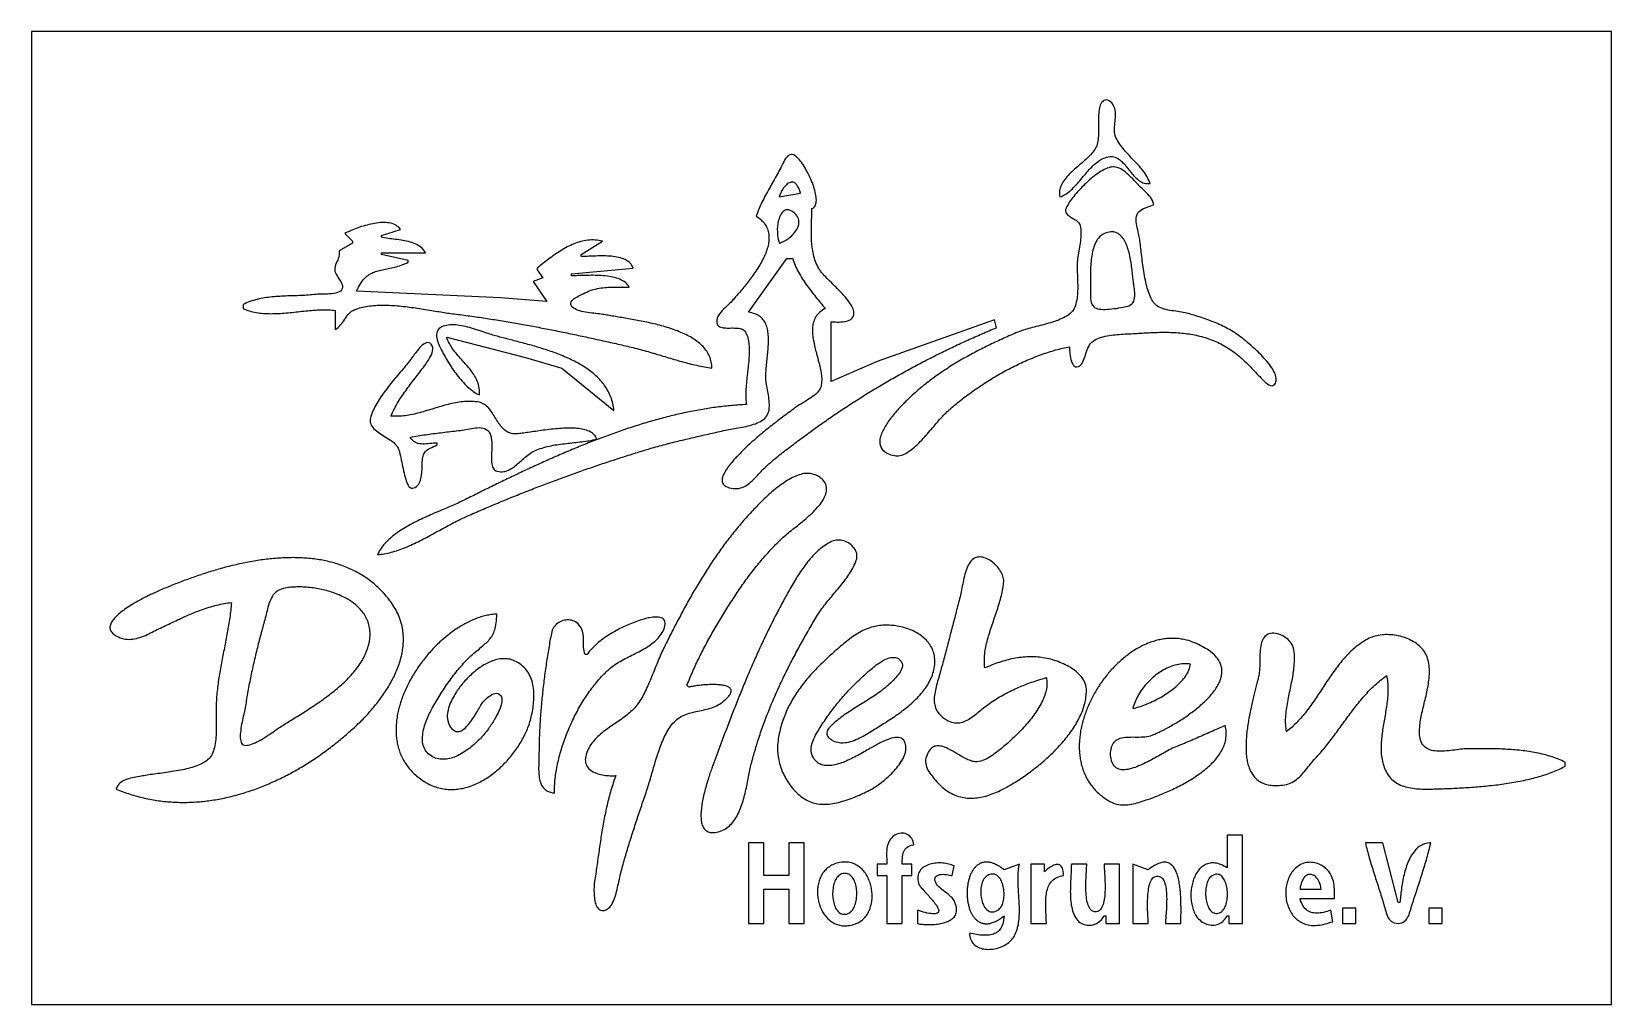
# Model space of a CAD drawing. Extents: x 0 to 822, y 0 to 506.
import ezdxf

# ---------------------------------------------------------------- set-up
doc = ezdxf.new("R2010")
doc.units = 0
doc.layers.add('C7', color=7, linetype='CONTINUOUS')

msp = doc.modelspace()

# ---------------------------------------------------------------- linework, layer by layer
at = {"layer": 'C7'}
for points in [[(0, 506)], [(0, 506), (0, 0), (822, 0), (822, 506), (0, 506)], [(564.2144, 451), (563.885, 451.874), (563.6558, 452.7669), (563.5136, 453.6765), (563.4451, 454.6003), (563.4371, 455.5362), (563.4764, 456.482), (563.5499, 457.4352), (563.6442, 458.3938), (563.7463, 459.3553), (563.8428, 460.3177), (563.9206, 461.2785), (563.9664, 462.2355), (563.9671, 463.1865), (563.9095, 464.1292), (563.7803, 465.0613), (563.5663, 465.9807), (563.315, 466.696), (562.96, 467.4447), (562.5114, 468.1872), (561.9793, 468.8845), (561.3738, 469.497), (560.7051, 469.9856), (559.9831, 470.3108), (559.2181, 470.4334), (558.4202, 470.3141), (557.5995, 469.9135), (557.1293, 469.5265), (556.7217, 469.0429), (556.3721, 468.4696), (556.0762, 467.8136), (555.8296, 467.082), (555.6278, 466.2818), (555.4666, 465.4198), (555.3414, 464.5032), (555.248, 463.5388), (555.1818, 462.5338), (555.1385, 461.4951), (555.1138, 460.4297), (555.1032, 459.3445), (555.1023, 458.2467), (555.1067, 457.1431), (555.1121, 456.0408), (555.114, 454.9467), (555.108, 453.868), (555.0898, 452.8115), (555.055, 451.7842), (554.9991, 450.7932), (554.9178, 449.8454), (554.8067, 448.9479), (554.6613, 448.1075), (554.4773, 447.3315), (554.2503, 446.6266), (553.976, 446), (553.6081, 445.3345), (553.1913, 444.6747), (552.729, 444.0199), (552.2247, 443.3696), (551.6819, 442.7232), (551.104, 442.0802), (550.4946, 441.4401), (549.8571, 440.8023), (549.1951, 440.1662), (548.512, 439.5313), (547.8114, 438.897), (547.0966, 438.2628), (546.3712, 437.6282), (545.6388, 436.9925), (544.9027, 436.3553), (544.1664, 435.716), (543.4336, 435.0739), (542.7076, 434.4287), (541.9919, 433.7797), (541.29, 433.1264), (540.6055, 432.4682), (539.9418, 431.8046), (539.3023, 431.135), (538.6907, 430.4589), (538.1104, 429.7758), (537.5648, 429.0849), (537.0574, 428.386), (536.5918, 427.6783), (536.1715, 426.9613), (535.7999, 426.2345), (535.4805, 425.4973), (535.2168, 424.7491), (535.0123, 423.9895), (534.8705, 423.2179), (534.7949, 422.4336), (534.7889, 421.6363), (534.8561, 420.8252), (535, 420)], [(535, 420), (535.7922, 420.299), (536.5652, 420.6486), (537.32, 421.0458), (538.0577, 421.4873), (538.7796, 421.9702), (539.4866, 422.4913), (540.18, 423.0477), (540.8607, 423.6361), (541.5301, 424.2536), (542.1891, 424.8971), (542.839, 425.5634), (543.4807, 426.2495), (544.1155, 426.9523), (544.7444, 427.6688), (545.3687, 428.3958), (545.9893, 429.1303), (546.6075, 429.8692), (547.2242, 430.6095), (547.8408, 431.348), (548.4582, 432.0817), (549.0777, 432.8075), (549.7002, 433.5223), (550.327, 434.223), (550.9592, 434.9066), (551.5978, 435.57), (552.2441, 436.2101), (552.8991, 436.8239), (553.5639, 437.4082), (554.2397, 437.9599), (554.9275, 438.4761), (555.6286, 438.9536), (556.344, 439.3893), (557.0749, 439.7802), (557.8223, 440.1232), (558.5874, 440.4151), (559.3713, 440.653), (560.1751, 440.8338), (561, 440.9544), (561.7404, 440.9938), (562.4521, 440.954), (563.137, 440.8396), (563.7969, 440.6555), (564.4336, 440.4067), (565.0491, 440.0981), (565.6452, 439.7344), (566.2237, 439.3205), (566.7865, 438.8614), (567.3355, 438.3619), (567.8725, 437.8269), (568.3994, 437.2612), (568.918, 436.6698), (569.4303, 436.0574), (569.938, 435.429), (570.443, 434.7895), (570.9471, 434.1437), (571.4523, 433.4964), (571.9605, 432.8527), (572.4733, 432.2172), (572.9928, 431.595), (573.5207, 430.9909), (574.0589, 430.4097), (574.6094, 429.8563), (575.1739, 429.3357), (575.7542, 428.8526), (576.3524, 428.412), (576.9701, 428.0187), (577.6094, 427.6776), (578.272, 427.3935), (578.9597, 427.1714), (579.6746, 427.0162), (580.4183, 426.9326), (581.1928, 426.9255), (582, 427), (581.6629, 427.9133), (581.2836, 428.8016), (580.8646, 429.6665), (580.4088, 430.5096), (579.9189, 431.3325), (579.3977, 432.1369), (578.8478, 432.9244), (578.2721, 433.6967), (577.6733, 434.4553), (577.0542, 435.2019), (576.4174, 435.9382), (575.7658, 436.6657), (575.102, 437.3862), (574.4289, 438.1011), (573.7491, 438.8123), (573.0655, 439.5212), (572.3808, 440.2295), (571.6977, 440.9389), (571.0189, 441.651), (570.3472, 442.3674), (569.6855, 443.0898), (569.0363, 443.8198), (568.4025, 444.5589), (567.7868, 445.309), (567.1919, 446.0715), (566.6206, 446.8481), (566.0757, 447.6404), (565.5599, 448.4502), (565.0759, 449.2789), (564.6265, 450.1283), (564.2145, 451)], [(410.1087, 382), (409.5923, 382.8333), (409.1169, 383.6854), (408.6809, 384.5552), (408.2825, 385.4419), (407.9202, 386.3443), (407.5926, 387.2615), (407.2978, 388.1925), (407.0345, 389.1363), (406.8009, 390.092), (406.5955, 391.0584), (406.4167, 392.0348), (406.263, 393.0199), (406.1326, 394.013), (406.0241, 395.0129), (405.9359, 396.0186), (405.8663, 397.0293), (405.8138, 398.0439), (405.7768, 399.0614), (405.7537, 400.0808), (405.7429, 401.1012), (405.7428, 402.1214), (405.7518, 403.1407), (405.7684, 404.1579), (405.791, 405.172), (405.8179, 406.1822), (405.8476, 407.1873), (405.8785, 408.1865), (405.909, 409.1786), (405.9375, 410.1628), (405.9624, 411.138), (405.9822, 412.1033), (405.9953, 413.0576), (406, 414), (406.5123, 414.2109), (406.9557, 414.4997), (407.3324, 414.8622), (407.6449, 415.2941), (407.8956, 415.7913), (408.0869, 416.3498), (408.2211, 416.9651), (408.3006, 417.6334), (408.3278, 418.3502), (408.3051, 419.1116), (408.2348, 419.9133), (408.1195, 420.7512), (407.9613, 421.621), (407.7628, 422.5187), (407.5263, 423.4401), (407.2542, 424.3809), (406.9488, 425.3371), (406.6127, 426.3045), (406.248, 427.2789), (405.8573, 428.2561), (405.443, 429.232), (405.0073, 430.2025), (404.5527, 431.1632), (404.0816, 432.1102), (403.5963, 433.0391), (403.0993, 433.9459), (402.5929, 434.8264), (402.0795, 435.6765), (401.5615, 436.4918), (401.0413, 437.2684), (400.5212, 438.002), (400.0037, 438.6885), (399.4911, 439.3236), (398.9858, 439.9033), (398.4903, 440.4234), (398.0068, 440.8796), (397.5377, 441.2679), (397.0856, 441.5841), (396.6527, 441.824), (395.7833, 442.0898), (394.9764, 442.0624), (394.2304, 441.7866), (393.5434, 441.307), (392.9139, 440.6684), (392.3401, 439.9153), (391.8203, 439.0926), (391.3529, 438.245), (390.9361, 437.417), (390.5682, 436.6535), (390.2476, 435.9992), (389.802, 435.134), (389.3445, 434.2653), (388.8763, 433.393), (388.3987, 432.5175), (387.9128, 431.6387), (387.4199, 430.7569), (386.9213, 429.8723), (386.4182, 428.9849), (385.9118, 428.095), (385.4033, 427.2027), (384.894, 426.3081), (384.3852, 425.4114), (383.878, 424.5129), (383.3738, 423.6125), (382.8737, 422.7105), (382.3789, 421.8071), (381.8908, 420.9023), (381.4105, 419.9964), (380.9394, 419.0895), (380.4785, 418.1818), (380.0293, 417.2733), (379.5928, 416.3644), (379.1704, 415.4551), (378.7632, 414.5455), (378.3726, 413.6359), (377.9997, 412.7264), (377.6458, 411.8171), (377.3121, 410.9082), (377, 410)], [(389, 420), (400, 422), (399.6962, 423.108), (399.3584, 424.0849), (398.9897, 424.9349), (398.593, 425.6622), (398.1711, 426.2711), (397.7271, 426.7655), (397.2639, 427.1498), (396.7845, 427.4282), (396.2917, 427.6047), (395.7885, 427.6837), (395.278, 427.6692), (394.7629, 427.5655), (394.2463, 427.3767), (393.7312, 427.1071), (393.2204, 426.7607), (392.7169, 426.3419), (392.2236, 425.8547), (391.7435, 425.3034), (391.2796, 424.6922), (390.8348, 424.0252), (390.412, 423.3066), (390.0141, 422.5406), (389.6442, 421.7313), (389.3052, 420.8831), (389, 420)], [(640.4243, 325.0594), (640.9143, 324.5513), (641.5294, 323.9456), (642.2405, 323.31), (643.018, 322.7122), (643.8328, 322.22), (644.6555, 321.9011), (645.4568, 321.8234), (646.2074, 322.0544), (646.878, 322.662), (647.2237, 323.2096), (647.4647, 323.7962), (647.6061, 324.419), (647.6529, 325.0752), (647.6102, 325.7619), (647.4831, 326.4763), (647.2768, 327.2155), (646.9962, 327.9767), (646.6466, 328.7571), (646.233, 329.5539), (645.7605, 330.3641), (645.2342, 331.1849), (644.6592, 332.0136), (644.0406, 332.8473), (643.3834, 333.6832), (642.6929, 334.5183), (641.974, 335.3499), (641.2319, 336.1752), (640.4716, 336.9912), (639.6984, 337.7952), (638.9172, 338.5844), (638.1331, 339.3558), (637.3513, 340.1067), (636.5768, 340.8342), (635.8148, 341.5355), (635.0703, 342.2077), (634.3485, 342.848), (633.6543, 343.4536), (632.993, 344.0217), (632.3697, 344.5493), (631.7893, 345.0337), (631.2571, 345.472), (630.778, 345.8614), (630.3573, 346.1991), (630, 346.4822), (629.1931, 347.104), (628.3776, 347.7076), (627.5537, 348.2933), (626.7215, 348.8616), (625.8813, 349.4129), (625.0333, 349.9477), (624.1778, 350.4665), (623.3149, 350.9698), (622.445, 351.4579), (621.5682, 351.9314), (620.6847, 352.3907), (619.7948, 352.8363), (618.8988, 353.2686), (617.9968, 353.6881), (617.089, 354.0952), (616.1758, 354.4905), (615.2572, 354.8744), (614.3337, 355.2472), (613.4052, 355.6096), (612.4722, 355.962), (611.5348, 356.3048), (610.5933, 356.6384), (609.6479, 356.9634), (608.6987, 357.2802), (607.7461, 357.5893), (606.7903, 357.8911), (605.8314, 358.186), (604.8698, 358.4746), (603.9056, 358.7574), (602.9391, 359.0346), (601.9705, 359.307), (601, 359.5748), (600.1508, 359.7841), (599.2561, 359.9657), (598.3232, 360.1256), (597.3593, 360.2702), (596.3715, 360.4058), (595.367, 360.5384), (594.3531, 360.6745), (593.337, 360.8203), (592.3258, 360.982), (591.3267, 361.1659), (590.347, 361.3782), (589.3939, 361.6252), (588.4745, 361.9132), (587.596, 362.2483), (586.7657, 362.6369), (585.9908, 363.0852), (585.2785, 363.5995), (584.759, 364.0624), (584.2643, 364.5878), (583.7936, 365.1726), (583.3461, 365.8138), (582.9209, 366.5083), (582.5174, 367.253), (582.1347, 368.0449), (581.7721, 368.881), (581.4287, 369.7582), (581.1038, 370.6733), (580.7967, 371.6234), (580.5064, 372.6055), (580.2322, 373.6163), (579.9735, 374.6529), (579.7292, 375.7123), (579.4988, 376.7913), (579.2813, 377.8869), (579.0761, 378.9961), (578.8823, 380.1157), (578.6991, 381.2428), (578.5258, 382.3742), (578.3616, 383.507), (578.2057, 384.638), (578.0573, 385.7642), (577.9156, 386.8825), (577.7799, 387.9899), (577.6493, 389.0833), (577.5231, 390.1597), (577.4005, 391.2159), (577.2807, 392.249), (577.163, 393.2559), (577.0464, 394.2335), (576.9304, 395.1788), (576.814, 396.0886), (576.6965, 396.9601), (576.5771, 397.7899), (576.455, 398.5753), (576.3295, 399.313), (576.1998, 400), (576.003, 400.8885), (575.7676, 401.8384), (575.5132, 402.8359), (575.2601, 403.867), (575.028, 404.9178), (574.8371, 405.9743), (574.7073, 407.0226), (574.6585, 408.0488), (574.7108, 409.039), (574.884, 409.9793), (575.1983, 410.8557), (575.6646, 411.6531), (576.2578, 412.3525), (576.9578, 412.9645), (577.7447, 413.4999), (578.5984, 413.9693), (579.4987, 414.3835), (580.4258, 414.7531), (581.3595, 415.0889), (582.2797, 415.4015), (583.1666, 415.7016), (584, 416), (583.6383, 417.0828), (583.2065, 418.0736), (582.7096, 418.986), (582.1526, 419.8334), (581.5407, 420.6296), (580.8789, 421.388), (580.1722, 422.1223), (579.4259, 422.846), (578.6449, 423.5727), (577.8343, 424.316), (576.9992, 425.0895), (576.345, 425.7232), (575.6818, 426.3993), (575.0086, 427.1087), (574.3245, 427.8426), (573.6285, 428.5918), (572.9197, 429.3474), (572.197, 430.1005), (571.4596, 430.842), (570.7064, 431.5629), (569.9366, 432.2543), (569.1491, 432.9071), (568.343, 433.5124), (567.5174, 434.0612), (566.6712, 434.5445), (565.8035, 434.9533), (564.9134, 435.2786), (564, 435.5115), (563.354, 435.5969), (562.678, 435.6056), (561.9741, 435.541), (561.2447, 435.4066), (560.4923, 435.2058), (559.7192, 434.9422), (558.9277, 434.6192), (558.1202, 434.2402), (557.2991, 433.8088), (556.4668, 433.3283), (555.6255, 432.8024), (554.7778, 432.2344), (553.9258, 431.6278), (553.0721, 430.9862), (552.2189, 430.3128), (551.3687, 429.6114), (550.5238, 428.8852), (549.6865, 428.1378), (548.8593, 427.3726), (548.0445, 426.5932), (547.2444, 425.8029), (546.4614, 425.0053), (545.698, 424.2038), (544.9564, 423.402), (544.239, 422.6031), (543.5482, 421.8109), (542.8863, 421.0286), (542.2558, 420.2598), (541.6589, 419.508), (541.0981, 418.7766), (540.5757, 418.0691), (540.0941, 417.389), (539.6556, 416.7397), (539.2626, 416.1247), (538.9175, 415.5474), (538.6227, 415.0115)], [(389, 396), (389.6146, 396.1709), (390.2525, 396.3959), (390.908, 396.6723), (391.5754, 396.997), (392.2491, 397.3674), (392.9233, 397.7805), (393.5923, 398.2336), (394.2506, 398.7239), (394.8923, 399.2484), (395.5119, 399.8044), (396.1036, 400.3891), (396.6618, 400.9995), (397.1808, 401.6329), (397.6549, 402.2865), (398.0784, 402.9574), (398.4456, 403.6428), (398.7509, 404.3399), (398.9886, 405.0458), (399.153, 405.7577), (399.2384, 406.4727), (399.2391, 407.1882), (399.1495, 407.9011), (398.9639, 408.6088), (398.6766, 409.3082), (398.2818, 409.9968), (397.774, 410.6715), (397.1475, 411.3296), (396.3966, 411.9683), (395.5493, 412.5515), (394.7551, 412.9621), (394.0127, 413.2115), (393.3209, 413.3118), (392.6782, 413.2745), (392.0833, 413.1115), (391.535, 412.8345), (391.032, 412.4553), (390.5728, 411.9857), (390.1563, 411.4374), (389.7811, 410.8221), (389.4458, 410.1517), (389.1492, 409.4379), (388.89, 408.6925), (388.6668, 407.9271), (388.4783, 407.1537), (388.3232, 406.3839), (388.2002, 405.6296), (388.108, 404.9024), (388.0453, 404.2141), (388.0107, 403.5765), (388.003, 403.0015), (388.0287, 401.9478), (388.0874, 400.9332), (388.1826, 399.9448), (388.3179, 398.9699), (388.4969, 397.996), (388.723, 397.0102), (389, 396)], [(538.6226, 415.0115), (538.2499, 414.1773), (538.0435, 413.431), (537.9884, 412.7635), (538.0696, 412.1662), (538.2719, 411.6302), (538.5805, 411.1466), (538.9803, 410.7066), (539.4562, 410.3014), (539.9933, 409.9223), (540.5765, 409.5602), (541.1909, 409.2065), (541.8214, 408.8523), (542.4529, 408.4887), (543.0705, 408.107), (543.6592, 407.6983), (544.2039, 407.2538), (544.6896, 406.7647), (545.1013, 406.2221), (545.424, 405.6172), (545.6427, 404.9413), (545.8103, 404.0485), (545.9212, 403.1208), (545.9807, 402.1624), (545.9936, 401.1775), (545.9653, 400.1705), (545.9008, 399.1455), (545.8052, 398.1068), (545.6837, 397.0588), (545.5414, 396.0056), (545.3834, 394.9516), (545.2148, 393.901), (545.0409, 392.858), (544.8665, 391.827), (544.697, 390.8121), (544.5375, 389.8177), (544.393, 388.8481), (544.2687, 387.9074), (544.1697, 387), (544.1023, 386.1413), (544.0588, 385.2537), (544.0361, 384.3397), (544.0312, 383.4019), (544.0412, 382.4428), (544.063, 381.465), (544.0938, 380.471), (544.1304, 379.4634), (544.1699, 378.4448), (544.2094, 377.4177), (544.2457, 376.3847), (544.2761, 375.3484), (544.2973, 374.3113), (544.3066, 373.2759), (544.3008, 372.2449), (544.277, 371.2208), (544.2322, 370.2062), (544.1634, 369.2036), (544.0677, 368.2156), (543.9419, 367.2447), (543.7833, 366.2936), (543.5887, 365.3647), (543.3552, 364.4607), (543.0798, 363.584), (542.7594, 362.7374), (542.3912, 361.9232), (541.9722, 361.1442), (541.5902, 360.5726), (541.1305, 360.024), (540.5976, 359.4972), (539.9962, 358.9917), (539.3309, 358.5064), (538.6062, 358.0405), (537.8267, 357.5932), (536.9972, 357.1637), (536.122, 356.7511), (535.206, 356.3546), (534.2535, 355.9733), (533.2694, 355.6064), (532.258, 355.253), (531.2241, 354.9123), (530.1723, 354.5834), (529.1071, 354.2656), (528.0332, 353.9579), (526.955, 353.6595), (525.8774, 353.3696), (524.8047, 353.0874), (523.7417, 352.8119), (522.693, 352.5423), (521.663, 352.2779), (520.6565, 352.0177), (519.6781, 351.761), (518.7322, 351.5068), (517.8236, 351.2543), (516.9568, 351.0027), (516.1365, 350.7512), (515.3671, 350.4988), (514.6534, 350.2448), (514, 349.9884), (513.0948, 349.6113), (512.1887, 349.2309), (511.2817, 348.8471), (510.3739, 348.4598), (509.4655, 348.069), (508.5566, 347.6747), (507.6474, 347.2769), (506.7378, 346.8754), (505.8281, 346.4703), (504.9183, 346.0616), (504.0086, 345.6491), (503.0991, 345.2329), (502.1899, 344.8129), (501.2811, 344.3891), (500.3729, 343.9615), (499.4653, 343.5299), (498.5585, 343.0945), (497.6526, 342.6551), (496.7477, 342.2116), (495.8439, 341.7642), (494.9414, 341.3127), (494.0403, 340.857), (493.1406, 340.3973), (492.2425, 339.9333), (491.3462, 339.4651), (490.4516, 338.9927), (489.5591, 338.516), (488.6685, 338.035), (487.7802, 337.5496), (486.8942, 337.0598), (486.0106, 336.5656), (485.1295, 336.0669), (484.2511, 335.5637), (483.3755, 335.0559), (482.5027, 334.5436), (481.633, 334.0267), (480.7663, 333.5051), (479.9029, 332.9788), (479.0429, 332.4478), (478.1863, 331.912), (477.3334, 331.3715), (476.4841, 330.8261), (475.6387, 330.2758), (474.7972, 329.7206), (473.9598, 329.1605), (473.1265, 328.5954), (472.2976, 328.0253), (471.473, 327.4502), (470.653, 326.8699), (469.8376, 326.2846), (469.027, 325.694), (468.2213, 325.0983), (467.4206, 324.4973), (466.625, 323.8911), (465.8346, 323.2796), (465.0496, 322.6627), (464.2701, 322.0404), (463.4961, 321.4128), (462.7278, 320.7796), (461.9654, 320.141), (461.2089, 319.4969), (460.4584, 318.8472), (459.7142, 318.1919), (458.9762, 317.5309), (458.2446, 316.8643), (457.5195, 316.192), (456.8011, 315.514), (456.0895, 314.8302), (455.7316, 314.482), (455.3492, 314.1069), (454.944, 313.7062), (454.518, 313.2808), (454.073, 312.8319), (453.6111, 312.3606), (453.1341, 311.8681), (452.644, 311.3555), (452.1426, 310.8239), (451.6319, 310.2743), (451.1138, 309.7081), (450.5901, 309.1262), (450.0629, 308.5298), (449.534, 307.92), (449.0054, 307.2979), (448.4789, 306.6647), (447.9566, 306.0214), (447.4402, 305.3693), (446.9317, 304.7094), (446.433, 304.0429), (445.9461, 303.3708), (445.4728, 302.6943), (445.0151, 302.0145), (444.5749, 301.3326), (444.1541, 300.6496), (443.7546, 299.9667), (443.3784, 299.285), (443.0273, 298.6056), (442.7032, 297.9297), (442.4082, 297.2584), (442.144, 296.5928), (441.9126, 295.934), (441.716, 295.2831), (441.556, 294.6413), (441.4345, 294.0097), (441.3536, 293.3894), (441.315, 292.7815), (441.3207, 292.1872), (441.3726, 291.6076), (441.4727, 291.0438), (441.6228, 290.4969), (441.8249, 289.968), (442.0808, 289.4583), (442.3925, 288.9689), (442.762, 288.5009), (443.1911, 288.0555), (443.6817, 287.6337), (444.2357, 287.2367), (444.8552, 286.8657), (445.5419, 286.5216), (446.2978, 286.2057), (447.1249, 285.9191), (448.0249, 285.6629), (449, 285.4382), (449.693, 285.337), (450.3972, 285.3141), (451.1116, 285.3659), (451.8351, 285.489), (452.5669, 285.6798), (453.3059, 285.9348), (454.0512, 286.2505), (454.8018, 286.6234), (455.5567, 287.0499), (456.3151, 287.5266), (457.0759, 288.0499), (457.8381, 288.6163), (458.6008, 289.2223), (459.363, 289.8644), (460.1238, 290.5391), (460.8822, 291.2428), (461.6372, 291.9721), (462.3878, 292.7233), (463.1332, 293.4931), (463.8722, 294.2779), (464.604, 295.0742), (465.3276, 295.8784), (466.0421, 296.6871), (466.7463, 297.4967), (467.4395, 298.3037), (468.1206, 299.1046), (468.7887, 299.8959), (469.4427, 300.6741), (470.0818, 301.4356), (470.7049, 302.177), (471.3111, 302.8947), (471.8994, 303.5852), (472.4689, 304.2451), (473.0186, 304.8707), (473.5475, 305.4585), (474.0547, 306.0051), (474.5392, 306.507), (475, 306.9606), (475.6395, 307.5658), (476.291, 308.1719), (476.9543, 308.7788), (477.6291, 309.3862), (478.3151, 309.9939), (479.0122, 310.6018), (479.7201, 311.2097), (480.4385, 311.8174), (481.1672, 312.4246), (481.906, 313.0312), (482.6547, 313.637), (483.4129, 314.2418), (484.1804, 314.8455), (484.9571, 315.4477), (485.7426, 316.0484), (486.5368, 316.6474), (487.3393, 317.2444), (488.15, 317.8392), (488.9686, 318.4317), (489.7949, 319.0217), (490.6285, 319.609), (491.4694, 320.1934), (492.3172, 320.7747), (493.1717, 321.3527), (494.0326, 321.9273), (494.8998, 322.4982), (495.7729, 323.0652), (496.6518, 323.6281), (497.5362, 324.1869), (498.4258, 324.7411), (499.3205, 325.2908), (500.2199, 325.8357), (501.1239, 326.3755), (502.0321, 326.9102), (502.9445, 327.4395), (503.8606, 327.9631), (504.7803, 328.4811), (505.7033, 328.993), (506.6294, 329.4989), (507.5584, 329.9983), (508.49, 330.4913), (509.424, 330.9775), (510.3601, 331.4568), (511.298, 331.929), (512.2377, 332.3939), (513.1787, 332.8513), (514.1209, 333.301), (515.064, 333.7429), (516.0078, 334.1767), (516.9521, 334.6022), (517.8966, 335.0193), (518.841, 335.4278), (519.7852, 335.8274), (520.7288, 336.2181), (521.6717, 336.5995), (522.6136, 336.9715), (523.5542, 337.3339), (524.4934, 337.6866), (525.4308, 338.0292), (526.3663, 338.3618), (527.2996, 338.6839), (528.2305, 338.9955), (529.1586, 339.2964), (530.0839, 339.5864), (531.0059, 339.8652), (531.9246, 340.1327), (532.8397, 340.3887), (533.7508, 340.6331), (534.6579, 340.8655), (535.5605, 341.0859), (536.4586, 341.294), (537.3518, 341.4896), (538.2399, 341.6726), (539.1227, 341.8428), (540, 342)], [(287, 369.6141), (287.9265, 370.1004), (288.8528, 370.5399), (289.7792, 370.9348), (290.7061, 371.2874), (291.634, 371.6), (292.5632, 371.875), (293.4941, 372.1145), (294.4271, 372.321), (295.3627, 372.4967), (296.3012, 372.644), (297.243, 372.765), (298.1886, 372.8622), (299.1382, 372.9378), (300.0924, 372.9941), (301.0515, 373.0335), (302.0159, 373.0582), (302.986, 373.0705), (303.9622, 373.0728), (304.9449, 373.0673), (305.9345, 373.0563), (306.9314, 373.0421), (307.936, 373.0271), (308.9487, 373.0136), (309.9699, 373.0037), (311, 373), (310.5843, 373.6835), (310.1034, 374.3167), (309.5608, 374.9011), (308.9599, 375.4389), (308.3041, 375.9317), (307.597, 376.3814), (306.8419, 376.7899), (306.0424, 377.1591), (305.202, 377.4907), (304.324, 377.7866), (303.4119, 378.0488), (302.4692, 378.279), (301.4995, 378.479), (300.506, 378.6508), (299.4924, 378.7962), (298.462, 378.917), (297.4183, 379.0151), (296.3648, 379.0923), (295.3049, 379.1505), (294.2422, 379.1915), (293.18, 379.2173), (292.1219, 379.2295), (291.0713, 379.2302), (290.0316, 379.2211), (289.0064, 379.204), (287.9991, 379.1809), (287.0131, 379.1536), (286.0519, 379.124), (285.119, 379.0938), (284.2179, 379.0649), (283.3519, 379.0393), (282.5246, 379.0187), (281.7395, 379.0049), (281, 379), (281, 380), (313, 383), (312.7131, 383.7358), (312.351, 384.4141), (311.9179, 385.0371), (311.4177, 385.6071), (310.8546, 386.1262), (310.2325, 386.5967), (309.5556, 387.0208), (308.8279, 387.4006), (308.0535, 387.7384), (307.2364, 388.0365), (306.3806, 388.297), (305.4903, 388.5221), (304.5695, 388.714), (303.6223, 388.8751), (302.6527, 389.0074), (301.6647, 389.1132), (300.6625, 389.1947), (299.6501, 389.2541), (298.6316, 389.2936), (297.611, 389.3155), (296.5923, 389.3219), (295.5797, 389.3151), (294.5771, 389.2973), (293.5887, 389.2707), (292.6186, 389.2375), (291.6707, 389.1999), (290.7491, 389.1601), (289.8579, 389.1204), (289.0012, 389.0829), (288.183, 389.0499), (287.4073, 389.0236), (286.6783, 389.0062), (286, 389), (286, 390), (297, 397), (296.0295, 397.2211), (295.0642, 397.394), (294.1042, 397.5201), (293.1495, 397.601), (292.2003, 397.6382), (291.2566, 397.6331), (290.3185, 397.5872), (289.386, 397.5021), (288.4593, 397.3792), (287.5384, 397.2201), (286.6234, 397.0261), (285.7144, 396.7989), (284.8115, 396.54), (283.9146, 396.2507), (283.024, 395.9326), (282.1396, 395.5873), (281.2616, 395.2161), (280.3901, 394.8207), (279.525, 394.4024), (278.6666, 393.9629), (277.8148, 393.5035), (276.9697, 393.0258), (276.1315, 392.5313), (275.3002, 392.0214), (274.4758, 391.4977), (273.6585, 390.9617), (272.8483, 390.4149), (272.0454, 389.8587), (271.2497, 389.2946), (270.4614, 388.7242), (269.6805, 388.149), (268.9071, 387.5704), (268.1414, 386.9899), (267.3832, 386.409), (266.6329, 385.8293), (265.8903, 385.2522), (265.1557, 384.6792), (264.429, 384.1119), (263.7104, 383.5516), (263, 383), (263, 382), (266, 378), (261, 376), (268.0787, 365.6497), (244, 367.5756), (169, 371), (169.4997, 372.0696), (170.0099, 373.0642), (170.5307, 373.9869), (171.0622, 374.841), (171.6044, 375.6296), (172.1574, 376.3561), (172.7212, 377.0236), (173.2961, 377.6353), (173.8819, 378.1944), (174.4789, 378.7042), (175.087, 379.1679), (175.7064, 379.5887), (176.3371, 379.9697), (176.9792, 380.3143), (177.6327, 380.6256), (178.2979, 380.9069), (178.9746, 381.1613), (179.663, 381.3921), (180.3632, 381.6025), (181.0752, 381.7957), (181.7991, 381.975), (182.535, 382.1435), (183.283, 382.3044), (184.0431, 382.461), (184.8154, 382.6165), (185.6, 382.7741), (186.397, 382.9371), (187.2063, 383.1085), (188.0282, 383.2917), (188.8627, 383.4899), (189.7098, 383.7063), (190.5696, 383.944), (191.4422, 384.2064), (192.3277, 384.4966), (193.2262, 384.8178), (194.1377, 385.1733), (195.0622, 385.5663), (196, 386), (196, 387), (182, 390), (182, 391), (205, 391), (204.4971, 391.7854), (203.9389, 392.5043), (203.3287, 393.1602), (202.6699, 393.7565), (201.966, 394.2967), (201.2204, 394.7843), (200.4366, 395.2227), (199.6178, 395.6154), (198.7677, 395.9658), (197.8896, 396.2775), (196.9869, 396.5539), (196.0631, 396.7984), (195.1216, 397.0145), (194.1658, 397.2057), (193.1991, 397.3754), (192.225, 397.5272), (191.2469, 397.6644), (190.2682, 397.7906), (189.2924, 397.9092), (188.3229, 398.0236), (187.3631, 398.1374), (186.4164, 398.2539), (185.4863, 398.3767), (184.5761, 398.5093), (183.6894, 398.655), (182.8296, 398.8174), (182, 399), (182, 400), (192, 403), (191.5377, 403.6322), (191.0175, 404.1973), (190.4427, 404.6979), (189.8164, 405.1362), (189.1422, 405.5147), (188.4232, 405.8358), (187.6627, 406.1019), (186.8642, 406.3154), (186.0309, 406.4787), (185.166, 406.5943), (184.273, 406.6645), (183.3552, 406.6917), (182.4158, 406.6784), (181.4581, 406.627), (180.4856, 406.5398), (179.5014, 406.4192), (178.5089, 406.2678), (177.5114, 406.0878), (176.5122, 405.8818), (175.5147, 405.6521), (174.5221, 405.401), (173.5378, 405.1311), (172.565, 404.8447), (171.6072, 404.5443), (170.6675, 404.2322), (169.7493, 403.9108), (168.856, 403.5827), (167.9907, 403.25), (167.1569, 402.9154), (166.3579, 402.5812), (165.5969, 402.2497), (164.8773, 401.9234), (164.2024, 401.6048), (163.5755, 401.2962), (163, 401)], [(377, 410), (377.792, 409.4796), (378.5281, 408.9418), (379.2093, 408.387), (379.8371, 407.8159), (380.4124, 407.2291), (380.9366, 406.6272), (381.4109, 406.0107), (381.8364, 405.3803), (382.2143, 404.7366), (382.5458, 404.0801), (382.8323, 403.4116), (383.0747, 402.7315), (383.2744, 402.0405), (383.4326, 401.3392), (383.5504, 400.6282), (383.6291, 399.9081), (383.6698, 399.1795), (383.6738, 398.443), (383.6422, 397.6992), (383.5763, 396.9487), (383.4773, 396.1921), (383.3464, 395.43), (383.1847, 394.663), (382.9935, 393.8917), (382.7739, 393.1167), (382.5272, 392.3386), (382.2546, 391.5581), (381.9573, 390.7757), (381.6365, 389.992), (381.2933, 389.2076), (380.929, 388.4231), (380.5449, 387.6392), (380.142, 386.8563), (379.7215, 386.0753), (379.2848, 385.2965), (378.833, 384.5207), (378.3673, 383.7484), (377.8888, 382.9803), (377.3989, 382.2168), (376.8987, 381.4588), (376.3893, 380.7067), (375.8721, 379.9611), (375.3482, 379.2226), (374.8188, 378.492), (374.285, 377.7696), (373.7482, 377.0563), (373.2096, 376.3524), (372.6702, 375.6588), (372.1314, 374.9759), (371.5942, 374.3043), (371.06, 373.6447), (370.5299, 372.9977), (370.0052, 372.3638), (369.4869, 371.7438), (368.9764, 371.1381), (368.4749, 370.5473), (367.9834, 369.9721), (367.5033, 369.4132), (367.0357, 368.8709), (366.5819, 368.3461), (366.143, 367.8393), (365.7202, 367.351), (365.3148, 366.8819), (364.928, 366.4326), (364.5609, 366.0038), (363.9588, 365.3416), (363.2837, 364.6656), (362.5549, 363.9747), (361.7919, 363.2679), (361.0139, 362.5441), (360.2404, 361.8022), (359.4909, 361.0412), (358.7846, 360.2601), (358.141, 359.4578), (357.5796, 358.6332), (357.1196, 357.7853), (356.7805, 356.913), (356.5817, 356.0154), (356.5253, 355.2433), (356.573, 354.5715), (356.7176, 353.9932), (356.9524, 353.5013), (357.2702, 353.0891), (357.6642, 352.7495), (358.1274, 352.4757), (358.6529, 352.2608), (359.2337, 352.0978), (359.8629, 351.9799), (360.5335, 351.9001), (361.2386, 351.8515), (361.9711, 351.8272), (362.7243, 351.8204), (363.491, 351.824), (364.2644, 351.8312), (365.0376, 351.8351), (365.8035, 351.8288), (366.5552, 351.8053), (367.2857, 351.7577), (367.9882, 351.6792), (368.6557, 351.5628), (369.2812, 351.4016), (369.8577, 351.1887), (370.3783, 350.9173), (370.8361, 350.5803), (371.2242, 350.1708), (371.5355, 349.6821)], [(163, 401), (167, 397), (167, 396), (160, 392), (160.0975, 390.8923), (160.0406, 389.8749), (159.8607, 388.9303), (159.589, 388.0412), (159.2569, 387.1901), (158.8957, 386.3598), (158.5368, 385.5328), (158.2114, 384.6917), (157.9509, 383.8192), (157.7867, 382.8979), (157.75, 381.9105)], [(559.0432, 401.3464), (558.276, 401.052), (557.5585, 400.69), (556.8888, 400.2636), (556.2656, 399.7763), (555.687, 399.2316), (555.1514, 398.6327), (554.6573, 397.983), (554.2029, 397.2861), (553.7867, 396.5453), (553.407, 395.7639), (553.0621, 394.9454), (552.7506, 394.0931), (552.4706, 393.2106), (552.2206, 392.3011), (551.9989, 391.3681), (551.804, 390.4149), (551.6341, 389.445), (551.4876, 388.4618), (551.363, 387.4687), (551.2585, 386.469), (551.1725, 385.4661), (551.1035, 384.4636), (551.0497, 383.4647), (551.0095, 382.4728), (550.9814, 381.4914), (550.9636, 380.5238), (550.9545, 379.5735), (550.9525, 378.6439), (550.956, 377.7383), (550.9633, 376.8601), (550.9728, 376.0128), (550.9828, 375.1997), (550.9918, 374.4243), (550.998, 373.6899), (551, 373), (550.9839, 372.1211), (550.9498, 371.1758), (550.9151, 370.1829), (550.8977, 369.1608), (550.9151, 368.1283), (550.9851, 367.104), (551.1254, 366.1065), (551.3535, 365.1544), (551.6873, 364.2663), (552.1443, 363.4609), (552.7423, 362.7569), (553.247, 362.3822), (553.8891, 362.0822), (554.6531, 361.8516), (555.5236, 361.6853), (556.485, 361.5782), (557.522, 361.5252), (558.6191, 361.5213), (559.7608, 361.5612), (560.9318, 361.6399), (562.1166, 361.7522), (563.2997, 361.893), (564.4657, 362.0573), (565.5992, 362.2399), (566.6846, 362.4357), (567.7067, 362.6396), (568.6499, 362.8464), (569.4987, 363.0511), (570.2378, 363.2485), (570.8518, 363.4336), (571.7439, 363.8267), (572.4644, 364.3562), (573.0292, 365.004), (573.4538, 365.7519), (573.7541, 366.5819), (573.9456, 367.4758), (574.044, 368.4155), (574.0652, 369.3828), (574.0248, 370.3597), (573.9384, 371.3279), (573.8218, 372.2695), (573.6907, 373.1662), (573.5609, 374), (573.4771, 374.5675), (573.3952, 375.1773), (573.3143, 375.8265), (573.2335, 376.5123), (573.1519, 377.2319), (573.0687, 377.9824), (572.9828, 378.761), (572.8935, 379.565), (572.7999, 380.3914), (572.701, 381.2376), (572.5961, 382.1005), (572.4841, 382.9776), (572.3642, 383.8658), (572.2355, 384.7625), (572.0972, 385.6647), (571.9483, 386.5697), (571.7879, 387.4746), (571.6152, 388.3767), (571.4293, 389.2731), (571.2293, 390.1609), (571.0143, 391.0375), (570.7833, 391.8998), (570.5356, 392.7452), (570.2703, 393.5709), (569.9863, 394.3739), (569.683, 395.1515), (569.3593, 395.9009), (569.0143, 396.6191), (568.6473, 397.3036), (568.2573, 397.9513), (567.8434, 398.5595), (567.4047, 399.1253), (566.9403, 399.646), (566.4494, 400.1188), (565.9311, 400.5407), (565.3844, 400.909), (564.8085, 401.2209), (564.2026, 401.4736), (563.5656, 401.6642), (562.8967, 401.7898), (562.1951, 401.8478), (561.4598, 401.8353), (560.69, 401.7494), (559.8847, 401.5874), (559.0432, 401.3464)], [(371.5354, 349.682), (371.8726, 348.9651), (372.1702, 348.2187), (372.4299, 347.4442), (372.6536, 346.6431), (372.843, 345.8166), (373.0001, 344.9664), (373.1265, 344.0937), (373.2241, 343.2), (373.2947, 342.2867), (373.3402, 341.3552), (373.3623, 340.407), (373.3629, 339.4434), (373.3437, 338.466), (373.3067, 337.476), (373.2535, 336.475), (373.1861, 335.4643), (373.1062, 334.4454), (373.0156, 333.4197), (372.9162, 332.3885), (372.8098, 331.3534), (372.6982, 330.3157), (372.5832, 329.2769), (372.4666, 328.2383), (372.3502, 327.2015), (372.2358, 326.1677), (372.1254, 325.1385), (372.0206, 324.1152), (371.9233, 323.0993), (371.8353, 322.0922), (371.7584, 321.0953), (371.6944, 320.1101), (371.6452, 319.1379), (371.6125, 318.1801), (371.5982, 317.2382), (371.6041, 316.3136), (371.6321, 315.4078), (371.6838, 314.5221), (371.7611, 313.6579), (371.8659, 312.8167), (372, 312), (371.0469, 311.9562), (370.0933, 311.9069), (369.1391, 311.8521), (368.1844, 311.7918), (367.2291, 311.726), (366.2733, 311.6547), (365.317, 311.5781), (364.3602, 311.4962), (363.403, 311.409), (362.4452, 311.3165), (361.4871, 311.2188), (360.5285, 311.116), (359.5696, 311.008), (358.6102, 310.8949), (357.6505, 310.7767), (356.6904, 310.6536), (355.73, 310.5255), (354.7693, 310.3924), (353.8082, 310.2545), (352.8469, 310.1117), (351.8853, 309.9642), (350.9235, 309.8118), (349.9614, 309.6548), (348.9992, 309.493), (348.0367, 309.3266), (347.074, 309.1557), (346.1112, 308.9801), (345.1482, 308.8001), (344.1851, 308.6155), (343.2218, 308.4266), (342.2585, 308.2332), (341.2951, 308.0355), (340.3316, 307.8334), (339.3681, 307.6271), (338.4045, 307.4166), (337.4409, 307.2018), (336.4774, 306.983), (335.5138, 306.76), (334.5503, 306.5329), (333.5868, 306.3018), (332.6234, 306.0668), (331.6601, 305.8278), (330.6969, 305.5848), (329.7338, 305.338), (328.7709, 305.0874), (327.8081, 304.8331), (326.8455, 304.5749), (325.883, 304.3131), (324.9208, 304.0476), (323.9588, 303.7785), (322.997, 303.5058), (322.0355, 303.2296), (321.0742, 302.9499), (320.1133, 302.6667), (319.1526, 302.3801), (318.1923, 302.0902), (317.2323, 301.7969), (316.2727, 301.5003), (315.3134, 301.2005), (314.3545, 300.8975), (313.396, 300.5912), (312.438, 300.2819), (311.4804, 299.9695), (310.5232, 299.654), (309.5666, 299.3356), (308.6104, 299.0141), (307.6547, 298.6898), (306.6996, 298.3625), (305.7449, 298.0325), (304.7909, 297.6996), (303.8374, 297.3639), (302.8845, 297.0256), (301.9323, 296.6846), (300.9806, 296.3409), (300.0296, 295.9946), (299.0792, 295.6458), (298.1296, 295.2945), (297.1806, 294.9407), (296.2323, 294.5844), (295.2848, 294.2258), (294.338, 293.8648), (293.3919, 293.5015), (292.4467, 293.136), (291.5022, 292.7682), (290.5586, 292.3982), (289.6157, 292.0261), (288.6737, 291.6519), (287.7326, 291.2756), (286.7924, 290.8973), (285.853, 290.517), (284.9146, 290.1348), (283.9771, 289.7507), (283.0405, 289.3647), (282.1049, 288.9769), (281.1703, 288.5873), (280.2367, 288.196), (279.3041, 287.803), (278.3725, 287.4083), (277.4419, 287.012), (276.5125, 286.6141), (275.5841, 286.2148), (274.6568, 285.8139), (273.7306, 285.4115), (272.8056, 285.0078), (271.8817, 284.6027), (270.9589, 284.1963), (270.0374, 283.7885), (269.117, 283.3796), (268.1979, 282.9694), (267.28, 282.5581), (266.3633, 282.1456), (265.4479, 281.7321), (264.5338, 281.3175), (263.621, 280.9019), (262.7095, 280.4853), (261.7994, 280.0679), (260.8905, 279.6495), (259.9831, 279.2304), (259.077, 278.8104), (258.1724, 278.3897), (257.2692, 277.9682), (256.3673, 277.5461), (255.467, 277.1234), (254.5681, 276.7), (253.6707, 276.2761), (252.7748, 275.8517), (251.8804, 275.4269), (250.9876, 275.0016), (250.0963, 274.5759), (249.2066, 274.1499), (248.3184, 273.7236), (247.4319, 273.297), (246.547, 272.8701), (245.6637, 272.4431), (244.7821, 272.016), (243.9021, 271.5888), (243.0239, 271.1615), (242.1473, 270.7341), (241.2725, 270.3068), (240.3994, 269.8796), (239.528, 269.4525), (238.6585, 269.0255), (237.7907, 268.5987), (236.9247, 268.1721), (236.0605, 267.7458), (235.1982, 267.3198), (234.3378, 266.8942), (233.4792, 266.4689), (232.6225, 266.0441), (231.7677, 265.6198), (230.9148, 265.1959), (230.0639, 264.7726), (229.2149, 264.3499), (228.3679, 263.9279), (227.5229, 263.5065), (226.6799, 263.0859), (225.8389, 262.666), (225, 262.2469), (224.2617, 261.883), (223.5034, 261.5189), (222.7263, 261.1543), (221.9311, 260.7888), (221.1189, 260.4222), (220.2907, 260.0543), (219.4475, 259.6848), (218.5902, 259.3134), (217.7197, 258.9398), (216.8372, 258.5637), (215.9434, 258.185), (215.0396, 257.8033), (214.1265, 257.4184), (213.2051, 257.03), (212.2766, 256.6378), (211.3417, 256.2416), (210.4016, 255.841), (209.4571, 255.4359), (208.5093, 255.0259), (207.5591, 254.6109), (206.6075, 254.1904), (205.6555, 253.7643), (204.704, 253.3323), (203.7541, 252.8941), (202.8066, 252.4494), (201.8627, 251.9981), (200.9232, 251.5397), (199.9891, 251.0741), (199.0614, 250.6009), (198.1411, 250.1199), (197.2292, 249.6309), (196.3266, 249.1336), (195.4343, 248.6276), (194.5533, 248.1128), (193.6846, 247.5888), (192.8291, 247.0555), (191.9877, 246.5125), (191.1616, 245.9595), (190.3517, 245.3963), (189.5588, 244.8226), (188.7841, 244.2382), (188.0285, 243.6428), (187.2929, 243.0361), (186.5784, 242.4178), (185.8859, 241.7877), (185.2163, 241.1456), (184.5708, 240.491), (183.9501, 239.8239), (183.3554, 239.1438), (182.7876, 238.4506), (182.2476, 237.744), (181.7365, 237.0236), (181.2552, 236.2893), (180.8047, 235.5408), (180.386, 234.7778), (180, 234), (180.8682, 234.0541), (181.7432, 234.1359), (182.6245, 234.2443), (183.5119, 234.3786), (184.4051, 234.5379), (185.3036, 234.7212), (186.2072, 234.9277), (187.1156, 235.1565), (188.0284, 235.4068), (188.9452, 235.6777), (189.8658, 235.9683), (190.7899, 236.2777), (191.717, 236.605), (192.647, 236.9494), (193.5793, 237.31), (194.5138, 237.6859), (195.4501, 238.0763), (196.3878, 238.4803), (197.3266, 238.8969), (198.2663, 239.3254), (199.2064, 239.7648), (200.1467, 240.2142), (201.0867, 240.6729), (202.0263, 241.1398), (202.965, 241.6143), (203.9026, 242.0952), (204.8386, 242.5819), (205.7729, 243.0734), (206.7049, 243.5688), (207.6345, 244.0672), (208.5613, 244.5679), (209.4849, 245.0699), (210.4051, 245.5723), (211.3214, 246.0742), (212.2337, 246.5748), (213.1415, 247.0733), (214.0444, 247.5687), (214.9423, 248.0601), (215.8348, 248.5467), (216.7214, 249.0276), (217.602, 249.502), (218.4761, 249.9689), (219.3435, 250.4274), (220.2038, 250.8768), (221.0567, 251.3161), (221.9019, 251.7444), (222.7389, 252.161), (223.5676, 252.5648), (224.3876, 252.955), (225.1984, 253.3308), (226, 253.6913), (226.9113, 254.0938), (227.8234, 254.4953), (228.7365, 254.8959), (229.6503, 255.2955), (230.5651, 255.6941), (231.4806, 256.0917), (232.397, 256.4884), (233.3141, 256.884), (234.2321, 257.2786), (235.1509, 257.6723), (236.0705, 258.0649), (236.9908, 258.4565), (237.9119, 258.8471), (238.8338, 259.2367), (239.7564, 259.6253), (240.6797, 260.0128), (241.6038, 260.3993), (242.5286, 260.7848), (243.4541, 261.1693), (244.3803, 261.5527), (245.3072, 261.9351), (246.2348, 262.3164), (247.1631, 262.6967), (248.092, 263.076), (249.0216, 263.4541), (249.9519, 263.8313), (250.8828, 264.2074), (251.8143, 264.5824), (252.7464, 264.9563), (253.6792, 265.3292), (254.6125, 265.701), (255.5465, 266.0717), (256.481, 266.4414), (257.4161, 266.8099), (258.3518, 267.1774), (259.288, 267.5438), (260.2248, 267.9091), (261.1621, 268.2732), (262.1, 268.6363), (263.0383, 268.9983), (263.9772, 269.3592), (264.9166, 269.719), (265.8565, 270.0776), (266.7969, 270.4352), (267.7377, 270.7916), (268.679, 271.1469), (269.6208, 271.501), (270.563, 271.8541), (271.5057, 272.206), (272.4488, 272.5567), (273.3923, 272.9063), (274.3362, 273.2548), (275.2806, 273.6021), (276.2253, 273.9483), (277.1704, 274.2933), (278.1159, 274.6372), (279.0618, 274.9799), (280.008, 275.3214), (280.9546, 275.6618), (281.9015, 276.001), (282.8487, 276.339), (283.7963, 276.6758), (284.7442, 277.0115), (285.6923, 277.346), (286.6408, 277.6793), (287.5896, 278.0113), (288.5386, 278.3422), (289.4879, 278.6719), (290.4375, 279.0004), (291.3873, 279.3277), (292.3374, 279.6538), (293.2876, 279.9787), (294.2382, 280.3023), (295.1889, 280.6247), (296.1398, 280.9459), (297.0909, 281.2659), (298.0423, 281.5847), (298.9937, 281.9022), (299.9454, 282.2185), (300.8972, 282.5335), (301.8492, 282.8473), (302.8013, 283.1599), (303.7535, 283.4712), (304.7059, 283.7812), (305.6584, 284.09), (306.611, 284.3976), (307.5636, 284.7038), (308.5164, 285.0088), (309.4692, 285.3126), (310.4222, 285.615), (311.3751, 285.9162), (312.3281, 286.2161), (313.2812, 286.5147), (314.2343, 286.812), (315.1874, 287.1081), (316.1406, 287.4028), (317.0937, 287.6963), (318.0468, 287.9884), (319, 288.2793), (319.9633, 288.5704), (320.9277, 288.8578), (321.8931, 289.1414), (322.8596, 289.4214), (323.827, 289.6979), (324.7954, 289.971), (325.7648, 290.2408), (326.735, 290.5074), (327.7061, 290.7709), (328.6779, 291.0314), (329.6506, 291.2891), (330.6241, 291.544), (331.5982, 291.7962), (332.5731, 292.0459), (333.5486, 292.2931), (334.5248, 292.538), (335.5015, 292.7806), (336.4789, 293.0211), (337.4567, 293.2596), (338.435, 293.4961), (339.4139, 293.7309), (340.3931, 293.9639), (341.3727, 294.1953), (342.3528, 294.4253), (343.3331, 294.6538), (344.3138, 294.881), (345.2947, 295.1071), (346.2759, 295.3321), (347.2572, 295.5561), (348.2388, 295.7793), (349.2205, 296.0017), (350.2023, 296.2235), (351.1841, 296.4447), (352.1661, 296.6655), (353.148, 296.8859), (354.1299, 297.1062), (355.1117, 297.3263), (356.0935, 297.5464), (357.0752, 297.7666), (358.0567, 297.9869), (359.038, 298.2076), (360.0191, 298.4287), (361, 298.6504), (361.8862, 298.8417), (362.8014, 299.0235), (363.7419, 299.1984), (364.704, 299.3691), (365.6839, 299.5383), (366.678, 299.7087), (367.6825, 299.883), (368.6939, 300.0638), (369.7082, 300.2538), (370.722, 300.4557), (371.7314, 300.6721), (372.7327, 300.9058), (373.7223, 301.1595), (374.6964, 301.4357), (375.6514, 301.7373), (376.5835, 302.0668), (377.4891, 302.4269), (378.3643, 302.8204), (379.2056, 303.2499), (380.0093, 303.718), (380.7716, 304.2276), (381.4634, 304.7938), (382.0542, 305.421), (382.55, 306.1042), (382.9572, 306.8386), (383.2821, 307.6193), (383.5308, 308.4413), (383.7097, 309.2998), (383.8249, 310.1899), (383.8827, 311.1067), (383.8895, 312.0452), (383.8513, 313.0006), (383.7746, 313.968), (383.6655, 314.9425), (383.5302, 315.9192), (383.3751, 316.8932), (383.2064, 317.8596), (383.0304, 318.8135), (382.8532, 319.7499), (382.6812, 320.6641), (382.5206, 321.5511), (382.3776, 322.406), (382.2586, 323.2239), (382.1697, 324), (382.1124, 324.7242), (382.0758, 325.4673), (382.0582, 326.2282), (382.0581, 327.0054), (382.0741, 327.798), (382.1046, 328.6046), (382.1481, 329.424), (382.2031, 330.2551), (382.2681, 331.0966), (382.3416, 331.9473), (382.422, 332.806), (382.5078, 333.6716), (382.5975, 334.5427), (382.6896, 335.4182), (382.7826, 336.2969), (382.875, 337.1775), (382.9652, 338.0589), (383.0518, 338.9399), (383.1332, 339.8192), (383.2079, 340.6957), (383.2744, 341.568), (383.3312, 342.4351), (383.3768, 343.2958), (383.4095, 344.1487), (383.4281, 344.9927), (383.4308, 345.8266), (383.4163, 346.6491), (383.3829, 347.4592), (383.3292, 348.2555), (383.2537, 349.0368), (383.1548, 349.802), (383.0311, 350.5499), (382.8809, 351.2792), (382.7029, 351.9887), (382.4954, 352.6772), (382.257, 353.3435), (381.9862, 353.9864), (381.6814, 354.6047), (381.3411, 355.1971), (380.9639, 355.7626), (380.5481, 356.2998), (380.0923, 356.8076), (379.595, 357.2847), (379.0546, 357.7299), (378.4697, 358.1421), (377.8386, 358.52), (377.16, 358.8624), (376.4323, 359.1682), (375.6539, 359.436), (374.8234, 359.6647), (373.9393, 359.8531), (373, 360), (393, 388), (396, 388), (396.2814, 387.1049), (396.5945, 386.2089), (396.938, 385.3123), (397.3103, 384.4159), (397.71, 383.5199), (398.1357, 382.6248), (398.5859, 381.7313), (399.0593, 380.8397), (399.5542, 379.9506), (400.0694, 379.0644), (400.6033, 378.1817), (401.1546, 377.3029), (401.7217, 376.4285), (402.3032, 375.5589), (402.8978, 374.6948), (403.5039, 373.8365), (404.1201, 372.9847), (404.7449, 372.1396), (405.377, 371.3019), (406.0149, 370.472), (406.6571, 369.6505), (407.3021, 368.8377), (407.9487, 368.0343), (408.5952, 367.2406), (409.2403, 366.4572), (409.8825, 365.6846), (410.5204, 364.9232), (411.1526, 364.1736), (411.7775, 363.4361), (412.3938, 362.7114), (413, 362), (412.1961, 361.5669), (411.4524, 361.1074), (410.767, 360.6225), (410.1381, 360.113), (409.5639, 359.5797), (409.0426, 359.0235), (408.5724, 358.4453), (408.1516, 357.8459), (407.7782, 357.2262), (407.4505, 356.5871), (407.1667, 355.9293), (406.925, 355.2539), (406.7236, 354.5616), (406.5606, 353.8533), (406.4344, 353.1299), (406.343, 352.3922), (406.2847, 351.6412), (406.2577, 350.8776), (406.2601, 350.1023), (406.2902, 349.3161), (406.3462, 348.5201), (406.4262, 347.7149), (406.5285, 346.9016), (406.6513, 346.0808), (406.7927, 345.2536), (406.9509, 344.4207), (407.1242, 343.5831), (407.3108, 342.7415), (407.5088, 341.8969), (407.7164, 341.0501), (407.9319, 340.202), (408.1534, 339.3534), (408.3791, 338.5052), (408.6073, 337.6583), (408.8361, 336.8136), (409.0637, 335.9718), (409.2884, 335.1338), (409.5082, 334.3006), (409.7215, 333.473), (409.9264, 332.6518), (410.1211, 331.8379), (410.3038, 331.0322), (410.4728, 330.2355), (410.6261, 329.4488), (410.762, 328.6727), (410.8787, 327.9083), (410.9744, 327.1564), (411.0474, 326.4178), (411.0957, 325.6935), (411.1175, 324.9842), (411.1112, 324.2908), (411.0749, 323.6142), (411.0067, 322.9553), (410.9049, 322.315), (410.7677, 321.694), (410.5933, 321.0933), (410.2712, 320.3104), (409.8364, 319.5563), (409.3009, 318.8296), (408.6768, 318.1292), (407.9762, 317.4537), (407.2112, 316.802), (406.3939, 316.1727), (405.5363, 315.5647), (404.6505, 314.9768), (403.7487, 314.4076), (402.8428, 313.8559), (401.945, 313.3206), (401.0673, 312.8003), (400.2219, 312.2938), (399.4208, 311.7999), (398.6761, 311.3173), (398, 310.8449), (397.1986, 310.2569), (396.3955, 309.6671), (395.5909, 309.0752), (394.785, 308.4813), (393.9782, 307.8852), (393.1707, 307.2868), (392.3627, 306.6861), (391.5545, 306.0829), (390.7464, 305.4773), (389.9385, 304.869), (389.1311, 304.2581), (388.3246, 303.6444), (387.5191, 303.0279), (386.7149, 302.4085), (385.9122, 301.786), (385.1114, 301.1604), (384.3126, 300.5317), (383.5161, 299.8997), (382.7222, 299.2643), (381.9311, 298.6256), (381.1431, 297.9833), (380.3584, 297.3374), (379.5772, 296.6878), (378.7999, 296.0344), (378.0267, 295.3772), (377.2578, 294.7161), (376.4935, 294.0509), (375.734, 293.3817), (374.9796, 292.7082), (374.2306, 292.0305), (373.4871, 291.3484), (372.7495, 290.6619), (372.018, 289.9709), (371.2928, 289.2752), (370.5743, 288.5749), (369.8626, 287.8698), (369.158, 287.1598), (368.4608, 286.4449), (367.7712, 285.725), (367.0895, 285), (366.678, 284.5576), (366.2388, 284.0825), (365.7767, 283.5772), (365.2968, 283.0447), (364.8042, 282.4877), (364.3037, 281.909), (363.8005, 281.3114), (363.2996, 280.6976), (362.8059, 280.0705), (362.3246, 279.4329), (361.8605, 278.7874), (361.4188, 278.137), (361.0045, 277.4844), (360.6225, 276.8323), (360.2778, 276.1837), (359.9756, 275.5412), (359.7208, 274.9076), (359.5185, 274.2858), (359.3736, 273.6785), (359.2911, 273.0885), (359.2762, 272.5186), (359.3337, 271.9716), (359.4688, 271.4502), (359.6864, 270.9573), (359.9916, 270.4956), (360.3893, 270.068), (360.8846, 269.6771), (361.4825, 269.3259), (362.1881, 269.017), (363.0063, 268.7533), (363.9421, 268.5376), (365.0007, 268.3726), (366.0129, 268.2954), (366.9844, 268.3153), (367.9174, 268.4257), (368.8143, 268.6201), (369.6775, 268.892), (370.5092, 269.2347), (371.3118, 269.6419), (372.0877, 270.107), (372.8393, 270.6235), (373.5688, 271.1848), (374.2786, 271.7844), (374.9712, 272.4159), (375.6487, 273.0726), (376.3136, 273.7481), (376.9683, 274.4359), (377.615, 275.1294), (378.2562, 275.8221), (378.8941, 276.5074), (379.5311, 277.179), (380.1697, 277.8302), (380.8884, 278.5392), (381.6142, 279.2389), (382.3466, 279.9296), (383.0855, 280.6119), (383.8304, 281.286), (384.5812, 281.9524), (385.3375, 282.6114), (386.0991, 283.2636), (386.8657, 283.9093), (387.637, 284.5488), (388.4127, 285.1827), (389.1925, 285.8112), (389.9762, 286.4349), (390.7634, 287.0541), (391.5539, 287.6692), (392.3474, 288.2807), (393.1436, 288.8888), (393.9423, 289.4941), (394.7431, 290.097), (395.5457, 290.6977), (396.3499, 291.2969), (397.1555, 291.8947), (397.962, 292.4918), (398.7693, 293.0883), (399.577, 293.6849), (400.3849, 294.2818), (401.1926, 294.8795), (402, 295.4784)], [(157.75, 381.9104), (157.8567, 381.2052), (158.1061, 380.4828), (158.4679, 379.7463), (158.9121, 378.9987), (159.4084, 378.2433), (159.9268, 377.483), (160.437, 376.7211), (160.9089, 375.9607), (161.3124, 375.2048), (161.6174, 374.4566), (161.7936, 373.7193), (161.8109, 372.9959), (161.6392, 372.2895), (161.2484, 371.6034)], [(402, 295.4783), (402.819, 296.0854), (403.6387, 296.6903), (404.4588, 297.2928), (405.2796, 297.893), (406.1008, 298.491), (406.9227, 299.0866), (407.7452, 299.68), (408.5682, 300.2711), (409.3918, 300.8599), (410.2161, 301.4465), (411.0409, 302.0308), (411.8664, 302.6128), (412.6925, 303.1927), (413.5193, 303.7703), (414.3468, 304.3457), (415.1749, 304.9188), (416.0036, 305.4898), (416.8331, 306.0586), (417.6632, 306.6252), (418.4941, 307.1896), (419.3257, 307.7518), (420.1579, 308.3119), (420.991, 308.8698), (421.8247, 309.4255), (422.6592, 309.9791), (423.4945, 310.5306), (424.3305, 311.0799), (425.1673, 311.6272), (426.0049, 312.1723), (426.8433, 312.7153), (427.6825, 313.2562), (428.5225, 313.795), (429.3634, 314.3318), (430.205, 314.8665), (431.0475, 315.3991), (431.8909, 315.9296), (432.7351, 316.4581), (433.5802, 316.9846), (434.4262, 317.509), (435.2731, 318.0314), (436.1208, 318.5518), (436.9695, 319.0702), (437.8191, 319.5865), (438.6696, 320.1009), (439.521, 320.6133), (440.3734, 321.1237), (441.2267, 321.6321), (442.0811, 322.1386), (442.9363, 322.6431), (443.7926, 323.1456), (444.6498, 323.6462), (445.5081, 324.1449), (446.3673, 324.6416), (447.2276, 325.1365), (448.0889, 325.6294), (448.9513, 326.1204), (449.8147, 326.6095), (450.6791, 327.0968), (451.5446, 327.5821), (452.4112, 328.0656), (453.2789, 328.5472), (454.1476, 329.027), (455.0175, 329.5049), (455.8885, 329.981), (456.7606, 330.4552), (457.6338, 330.9276), (458.5082, 331.3982), (459.3837, 331.867), (460.2603, 332.334), (461.1382, 332.7992), (462.0172, 333.2626), (462.8974, 333.7242), (463.7788, 334.184), (464.6614, 334.6421), (465.5452, 335.0984), (466.4303, 335.553), (467.3165, 336.0059), (468.2041, 336.457), (469.0928, 336.9063), (469.9828, 337.354), (470.8741, 337.8), (471.7667, 338.2442), (472.6606, 338.6868), (473.5557, 339.1276), (474.4522, 339.5668), (475.35, 340.0043), (476.2491, 340.4402), (477.1495, 340.8744), (478.0513, 341.3069), (478.9545, 341.7378), (479.859, 342.1671), (480.7648, 342.5947), (481.6721, 343.0208), (482.5807, 343.4452), (483.4908, 343.868), (484.4022, 344.2893), (485.3151, 344.7089), (486.2294, 345.127), (487.1452, 345.5434), (488.0623, 345.9584), (488.981, 346.3717), (489.9011, 346.7836), (490.8227, 347.1939), (491.7457, 347.6026), (492.6703, 348.0098), (493.5963, 348.4155), (494.5239, 348.8197), (495.453, 349.2224), (496.3836, 349.6236), (497.3158, 350.0234), (498.2495, 350.4216), (499.1847, 350.8184), (500.1216, 351.2137), (501.06, 351.6075), (502, 352), (501, 356), (440, 334.3966), (416, 324), (416, 355), (416.6893, 354.9915), (417.4633, 354.9719), (418.3052, 354.9508), (419.1982, 354.9383), (420.1256, 354.944), (421.0709, 354.9778), (422.0171, 355.0494), (422.9477, 355.1688), (423.846, 355.3457), (424.6951, 355.5899), (425.4785, 355.9113), (426.1794, 356.3197), (426.7811, 356.8248), (427.2669, 357.4366), (427.6201, 358.1647), (427.824, 359.0192), (427.8593, 359.6628), (427.7999, 360.3339), (427.6516, 361.0303), (427.4198, 361.75), (427.1102, 362.4906), (426.7285, 363.2501), (426.2801, 364.0262), (425.7707, 364.8168), (425.2059, 365.6197), (424.5913, 366.4327), (423.9325, 367.2537), (423.2352, 368.0805), (422.5049, 368.9109), (421.7472, 369.7428), (420.9677, 370.5739), (420.172, 371.4022), (419.3659, 372.2253), (418.5547, 373.0412), (417.7442, 373.8477), (416.9399, 374.6426), (416.1476, 375.4237), (415.3726, 376.1889), (414.6208, 376.936), (413.8976, 377.6628), (413.2086, 378.3671), (412.5596, 379.0469), (411.956, 379.6998), (411.4036, 380.3237), (410.9078, 380.9165), (410.4743, 381.476), (410.1088, 382)], [(161.2484, 371.6033), (160.7184, 371.0702), (160.0296, 370.6345), (159.2055, 370.2861), (158.27, 370.0147), (157.2467, 369.81), (156.1594, 369.6619), (155.0317, 369.5601), (153.8873, 369.4944), (152.7501, 369.4546), (151.6436, 369.4304), (150.5917, 369.4116), (149.6179, 369.388), (148.7461, 369.3494), (148, 369.2855)], [(148, 369.2854), (147.0335, 369.178), (146.0621, 369.0833), (145.0862, 369.0001), (144.106, 368.9273), (143.1221, 368.8637), (142.1347, 368.8082), (141.1442, 368.7596), (140.151, 368.7168), (139.1554, 368.6787), (138.1578, 368.6441), (137.1586, 368.6118), (136.1582, 368.5807), (135.1568, 368.5496), (134.1549, 368.5174), (133.1528, 368.483), (132.1509, 368.4452), (131.1496, 368.4029), (130.1492, 368.3549), (129.1501, 368.3), (128.1526, 368.2372), (127.1572, 368.1652), (126.1641, 368.0829), (125.1738, 367.9893), (124.1866, 367.883), (123.2028, 367.763), (122.223, 367.6282), (121.2473, 367.4773), (120.2762, 367.3093), (119.31, 367.1229), (118.3491, 366.9171), (117.3939, 366.6907), (116.4447, 366.4426), (115.5019, 366.1715), (114.5659, 365.8764), (113.637, 365.5561), (112.7156, 365.2094), (111.802, 364.8353), (110.8967, 364.4325), (110, 364), (110, 362), (110.8136, 361.6284), (111.642, 361.2888), (112.4846, 360.9802), (113.3408, 360.7013), (114.2101, 360.4512), (115.0919, 360.2286), (115.9857, 360.0325), (116.891, 359.8619), (117.8071, 359.7155), (118.7336, 359.5923), (119.6699, 359.4911), (120.6155, 359.411), (121.5698, 359.3507), (122.5322, 359.3091), (123.5022, 359.2853), (124.4793, 359.278), (125.4629, 359.2861), (126.4525, 359.3086), (127.4476, 359.3443), (128.4474, 359.3922), (129.4517, 359.4511), (130.4597, 359.52), (131.4709, 359.5977), (132.4849, 359.6831), (133.501, 359.7751), (134.5187, 359.8727), (135.5374, 359.9746), (136.5566, 360.0799), (137.5758, 360.1874), (138.5944, 360.296), (139.6119, 360.4046), (140.6277, 360.5121), (141.6412, 360.6174), (142.652, 360.7193), (143.6594, 360.8169), (144.663, 360.9089), (145.6621, 360.9943), (146.6563, 361.072), (147.645, 361.1409), (148.6276, 361.1998), (149.6036, 361.2477), (150.5724, 361.2835), (151.5336, 361.306), (152.4864, 361.3141), (153.4305, 361.3068), (154.3653, 361.283), (155.2902, 361.2415), (156.2046, 361.1812), (157.108, 361.1011), (158, 361), (158, 351), (158.7825, 351.5016), (159.4983, 352.0759), (160.1573, 352.7115), (160.7695, 353.3971), (161.3449, 354.1213), (161.8936, 354.8729), (162.4254, 355.6404), (162.9504, 356.4126), (163.4786, 357.1781), (164.0199, 357.9255), (164.5844, 358.6436), (165.1821, 359.321), (165.8229, 359.9463), (166.5168, 360.5082), (167.2739, 360.9954), (168.1041, 361.3966), (168.9028, 361.7049), (169.7218, 361.9885), (170.5603, 362.2478), (171.4175, 362.4836), (172.2925, 362.6966), (173.1847, 362.8874), (174.0931, 363.0566), (175.0171, 363.2051), (175.9558, 363.3333), (176.9084, 363.4421), (177.8741, 363.532), (178.8522, 363.6038), (179.8418, 363.6581), (180.8422, 363.6956), (181.8526, 363.7169), (182.8721, 363.7227), (183.9, 363.7138), (184.9355, 363.6907), (185.9778, 363.6542), (187.0261, 363.6048), (188.0796, 363.5434), (189.1375, 363.4705), (190.1991, 363.3868), (191.2635, 363.293), (192.3299, 363.1897), (193.3976, 363.0777), (194.4657, 362.9576), (195.5335, 362.8301), (196.6002, 362.6958), (197.6649, 362.5554), (198.727, 362.4096), (199.7855, 362.2591), (200.8397, 362.1045), (201.8889, 361.9465), (202.9321, 361.7857), (203.9687, 361.6229), (204.9979, 361.4587), (206.0187, 361.2938), (207.0305, 361.1288), (208.0325, 360.9644), (209.0238, 360.8014), (210.0038, 360.6403), (210.9714, 360.4818), (211.9261, 360.3266), (212.867, 360.1754), (213.7932, 360.0289), (214.7041, 359.8877), (215.5988, 359.7524), (216.4766, 359.6238), (217.3365, 359.5025), (218.1779, 359.3893), (219, 359.2847), (220.0043, 359.16), (221.008, 359.0337), (222.0112, 358.9057), (223.0139, 358.776), (224.016, 358.6446), (225.0176, 358.5116), (226.0187, 358.377), (227.0193, 358.2407), (228.0193, 358.1028), (229.0189, 357.9633), (230.0179, 357.8222), (231.0165, 357.6796), (232.0146, 357.5354), (233.0123, 357.3896), (234.0094, 357.2424), (235.0062, 357.0936), (236.0024, 356.9432), (236.9983, 356.7914), (237.9937, 356.6382), (238.9887, 356.4834), (239.9832, 356.3272), (240.9774, 356.1695), (241.9712, 356.0105), (242.9646, 355.85), (243.9575, 355.6881), (244.9502, 355.5248), (245.9424, 355.3602), (246.9343, 355.1941), (247.9258, 355.0268), (248.917, 354.8581), (249.9079, 354.688), (250.8984, 354.5167), (251.8886, 354.3441), (252.8785, 354.1702), (253.868, 353.995), (254.8573, 353.8185), (255.8463, 353.6409), (256.835, 353.462), (257.8234, 353.2818), (258.8116, 353.1005), (259.7995, 352.918), (260.7871, 352.7343), (261.7745, 352.5494), (262.7617, 352.3634), (263.7486, 352.1762), (264.7353, 351.9879), (265.7218, 351.7986), (266.708, 351.6081), (267.6941, 351.4165), (268.68, 351.2238), (269.6657, 351.0301), (270.6512, 350.8354), (271.6366, 350.6396), (272.6218, 350.4428), (273.6068, 350.245), (274.5917, 350.0462), (275.5765, 349.8464), (276.5611, 349.6456), (277.5456, 349.4439), (278.53, 349.2413), (279.5143, 349.0377), (280.4984, 348.8332), (281.4825, 348.6278), (282.4665, 348.4216), (283.4504, 348.2144), (284.4343, 348.0064), (285.4181, 347.7975), (286.4018, 347.5878), (287.3855, 347.3773), (288.3691, 347.166), (289.3528, 346.9539), (290.3364, 346.741), (291.3199, 346.5273), (292.3035, 346.3129), (293.2871, 346.0977), (294.2707, 345.8818), (295.2542, 345.6652), (296.2379, 345.4478), (297.2215, 345.2298), (298.2052, 345.0111), (299.1889, 344.7918), (300.1727, 344.5718), (301.1565, 344.3511), (302.1404, 344.1299), (303.1244, 343.908), (304.1085, 343.6855), (305.0927, 343.4625), (306.0769, 343.2388), (307.0613, 343.0146), (308.0458, 342.7899), (309.0304, 342.5646), (310.0151, 342.3388), (311, 342.1126), (311.9755, 341.8842), (312.9506, 341.6483), (313.9252, 341.4054), (314.8994, 341.1559), (315.8732, 340.9003), (316.8466, 340.639), (317.8198, 340.3724), (318.7928, 340.1011), (319.7655, 339.8254), (320.7381, 339.5459), (321.7105, 339.263), (322.6828, 338.9771), (323.6552, 338.6888), (324.6275, 338.3984), (325.5998, 338.1064), (326.5722, 337.8133), (327.5448, 337.5195), (328.5175, 337.2255), (329.4904, 336.9318), (330.4635, 336.6387), (331.437, 336.3469), (332.4107, 336.0566), (333.3849, 335.7683), (334.3594, 335.4826), (335.3344, 335.1999), (336.3099, 334.9206), (337.2859, 334.6452), (338.2625, 334.3742), (339.2397, 334.1079), (340.2176, 333.8469), (341.1962, 333.5916), (342.1755, 333.3425), (343.1556, 333.1), (344.1365, 332.8645), (345.1183, 332.6367), (346.101, 332.4168), (347.0846, 332.2053), (348.0692, 332.0028), (349.0549, 331.8096), (350.0416, 331.6262), (351.0294, 331.4531), (352.0184, 331.2907), (353.0085, 331.1395), (354, 331), (353.9727, 331.826), (353.9064, 332.6337), (353.8021, 333.4234), (353.6604, 334.1952), (353.4823, 334.9495), (353.2686, 335.6864), (353.02, 336.4063), (352.7374, 337.1093), (352.4216, 337.7957), (352.0735, 338.4658), (351.6938, 339.1197), (351.2833, 339.7578), (350.843, 340.3802), (350.3736, 340.9872), (349.8759, 341.5791), (349.3508, 342.1561), (348.799, 342.7185), (348.2214, 343.2664), (347.6189, 343.8001), (346.9922, 344.3199), (346.3421, 344.826), (345.6696, 345.3187), (344.9753, 345.7981), (344.2601, 346.2646), (343.5249, 346.7184), (342.7704, 347.1597), (341.9976, 347.5887), (341.2071, 348.0058), (340.3998, 348.4111), (339.5766, 348.8049), (338.7382, 349.1874), (337.8855, 349.559), (337.0194, 349.9197), (336.1405, 350.2699), (335.2498, 350.6098), (334.3481, 350.9396), (333.4361, 351.2596), (332.5147, 351.5701), (331.5848, 351.8712), (330.6471, 352.1633), (329.7025, 352.4465), (328.7518, 352.7211), (327.7958, 352.9874), (326.8353, 353.2455), (325.8711, 353.4958), (324.9041, 353.7384), (323.9351, 353.9737), (322.965, 354.2018), (321.9944, 354.423), (321.0243, 354.6376), (320.0555, 354.8457), (319.0887, 355.0477), (318.1249, 355.2437), (317.1648, 355.4341), (316.2093, 355.619), (315.2591, 355.7987), (314.3151, 355.9734), (313.3782, 356.1434), (312.4491, 356.309), (311.5286, 356.4703), (310.6176, 356.6276), (309.7169, 356.7812), (308.8273, 356.9313), (307.9497, 357.0781), (307.0848, 357.2219), (306.2335, 357.3629), (305.3966, 357.5014), (304.5749, 357.6375), (303.7692, 357.7717), (302.9805, 357.904), (302.2094, 358.0348), (301.4567, 358.1642), (300.7235, 358.2926), (300.0103, 358.4201), (299.3181, 358.547), (298.6477, 358.6736), (298, 358.8001), (297.2328, 358.9352), (296.3915, 359.0548), (295.4865, 359.1637), (294.5285, 359.2666), (293.5279, 359.3683), (292.4955, 359.4735), (291.4417, 359.5869), (290.3771, 359.7134), (289.3124, 359.8576), (288.258, 360.0242), (287.2246, 360.2181), (286.2227, 360.444), (285.2629, 360.7067), (284.3559, 361.0107), (283.5121, 361.3611), (282.7421, 361.7623), (282.0565, 362.2193), (281.466, 362.7368), (280.9024, 363.446), (280.6152, 364.1228), (280.5722, 364.7669), (280.7413, 365.378), (281.0901, 365.9559), (281.5864, 366.5002), (282.198, 367.0107), (282.8926, 367.4871), (283.6381, 367.9292), (284.4022, 368.3366), (285.1527, 368.7091), (285.8573, 369.0463), (286.4838, 369.3481), (287, 369.6142)], [(233, 317), (233.0536, 317.9318), (233.051, 318.8416), (232.9945, 319.7302), (232.8868, 320.5986), (232.7303, 321.448), (232.5275, 322.2793), (232.2809, 323.0935), (231.993, 323.8916), (231.6664, 324.6746), (231.3036, 325.4436), (230.907, 326.1996), (230.4791, 326.9435), (230.0226, 327.6764), (229.5398, 328.3993), (229.0333, 329.1132), (228.5056, 329.8192), (227.9592, 330.5182), (227.3967, 331.2112), (226.8204, 331.8993), (226.233, 332.5835), (225.6369, 333.2647), (225.0346, 333.944), (224.4287, 334.6225), (223.8217, 335.301), (223.216, 335.9807), (222.6142, 336.6625), (222.0188, 337.3475), (221.4322, 338.0367), (220.8571, 338.731), (220.2959, 339.4316), (219.751, 340.1393), (219.2251, 340.8552), (218.7207, 341.5804), (218.2401, 342.3158), (217.786, 343.0625), (217.3609, 343.8214), (216.9672, 344.5936), (216.6075, 345.3801), (216.2842, 346.1819), (216, 347), (257, 336.4244), (275.9105, 330.9869), (303, 309), (302.8903, 309.919), (302.7527, 310.8217), (302.5877, 311.7084), (302.3959, 312.5792), (302.1776, 313.4343), (301.9333, 314.2738), (301.6636, 315.0981), (301.369, 315.9072), (301.0499, 316.7013), (300.7068, 317.4806), (300.3402, 318.2454), (299.9506, 318.9958), (299.5384, 319.732), (299.1042, 320.4541), (298.6485, 321.1624), (298.1716, 321.8571), (297.6742, 322.5383), (297.1567, 323.2062), (296.6196, 323.8611), (296.0634, 324.503), (295.4885, 325.1323), (294.8954, 325.749), (294.2847, 326.3533), (293.6569, 326.9456), (293.0123, 327.5258), (292.3515, 328.0943), (291.675, 328.6512), (290.9833, 329.1967), (290.2768, 329.731), (289.5561, 330.2542), (288.8216, 330.7667), (288.0738, 331.2684), (287.3132, 331.7597), (286.5403, 332.2407), (285.7555, 332.7117), (284.9594, 333.1727), (284.1525, 333.624), (283.3352, 334.0658), (282.508, 334.4982), (281.6714, 334.9215), (280.8259, 335.3358), (279.972, 335.7413), (279.1101, 336.1383), (278.2408, 336.5268), (277.3646, 336.9071), (276.4818, 337.2794), (275.5931, 337.6438), (274.6988, 338.0006), (273.7996, 338.3499), (272.8958, 338.692), (271.988, 339.0269), (271.0766, 339.3549), (270.1621, 339.6762), (269.245, 339.991), (268.3259, 340.2994), (267.4051, 340.6016), (266.4832, 340.8979), (265.5607, 341.1884), (264.638, 341.4733), (263.7157, 341.7528), (262.7941, 342.027), (261.8739, 342.2963), (260.9555, 342.5606), (260.0393, 342.8203), (259.1259, 343.0756), (258.2158, 343.3265), (257.3094, 343.5734), (256.4072, 343.8163), (255.5098, 344.0555), (254.6175, 344.2912), (253.7309, 344.5235), (252.8505, 344.7526), (251.9767, 344.9788), (251.1101, 345.2022), (250.2511, 345.4229), (249.4003, 345.6413), (248.558, 345.8574), (247.7248, 346.0715), (246.9012, 346.2837), (246.0877, 346.4943), (245.2847, 346.7034), (244.4927, 346.9111), (243.7123, 347.1178), (242.9439, 347.3236), (242.1879, 347.5286), (241.445, 347.7331), (240.7155, 347.9372), (240, 348.1412), (239.2402, 348.3672), (238.4396, 348.6182), (237.6013, 348.8904), (236.7284, 349.1804), (235.8238, 349.4848), (234.8908, 349.7999), (233.9324, 350.1224), (232.9516, 350.4488), (231.9516, 350.7754), (230.9354, 351.099), (229.9062, 351.4158), (228.8669, 351.7225), (227.8208, 352.0156), (226.7708, 352.2915), (225.72, 352.5468), (224.6716, 352.7779), (223.6286, 352.9814), (222.5941, 353.1538), (221.5712, 353.2916), (220.563, 353.3912), (219.5725, 353.4492), (218.6028, 353.4621), (217.6571, 353.4264), (216.7383, 353.3387), (215.8497, 353.1953), (214.9942, 352.9928), (214.1749, 352.7277), (213.395, 352.3966), (212.5706, 351.9088), (211.9174, 351.3331), (211.422, 350.6808), (211.0708, 349.9632), (210.8504, 349.1917), (210.7475, 348.3775), (210.7487, 347.532), (210.8403, 346.6666), (211.0092, 345.7924), (211.2417, 344.921), (211.5246, 344.0635), (211.8443, 343.2313), (212.1874, 342.4358), (212.5406, 341.6882), (212.8904, 341), (213.3061, 340.2133), (213.7378, 339.4089), (214.1853, 338.5888), (214.6483, 337.7548), (215.1266, 336.9092), (215.62, 336.0538), (216.1282, 335.1906), (216.6511, 334.3218), (217.1884, 333.4493), (217.7398, 332.5751), (218.3052, 331.7013), (218.8843, 330.8298), (219.477, 329.9627), (220.0829, 329.102), (220.7018, 328.2498), (221.3336, 327.4079), (221.9779, 326.5785), (222.6346, 325.7635), (223.3034, 324.965), (223.9842, 324.1849), (224.6766, 323.4254), (225.3805, 322.6884), (226.0957, 321.9759), (226.8218, 321.29), (227.5587, 320.6326), (228.3062, 320.0058), (229.064, 319.4116), (229.8319, 318.852), (230.6097, 318.329), (231.3971, 317.8447), (232.1939, 317.401), (233, 317)], [(540, 342), (540.0216, 341.4905), (540.0529, 340.84), (540.0994, 340.0749), (540.1669, 339.2217), (540.261, 338.3068), (540.3874, 337.3568), (540.5517, 336.3982), (540.7597, 335.4573), (541.017, 334.5608), (541.3293, 333.7352), (541.7022, 333.0068), (542.1414, 332.4022), (542.6527, 331.9478), (543.2416, 331.6703), (543.9138, 331.596), (544.6751, 331.7515), (545.2672, 332.0358), (545.7899, 332.4447), (546.2525, 332.9647), (546.6641, 333.5826), (547.0342, 334.2849), (547.3719, 335.0586), (547.6866, 335.8901), (547.9875, 336.7663), (548.2839, 337.6738), (548.5852, 338.5993), (548.9005, 339.5295), (549.2391, 340.4511), (549.6104, 341.3508), (550.0236, 342.2153), (550.488, 343.0312), (551.0129, 343.7854), (551.6075, 344.4644), (552.2812, 345.055), (553.0432, 345.5439), (553.882, 345.962), (554.7581, 346.3401), (555.668, 346.6805), (556.6085, 346.9854), (557.5763, 347.2572), (558.568, 347.4982), (559.5805, 347.7105), (560.6102, 347.8967), (561.6541, 348.0588), (562.7086, 348.1992), (563.7707, 348.3202), (564.8369, 348.4241), (565.9039, 348.5131), (566.9684, 348.5896), (568.0272, 348.6559), (569.077, 348.7141), (570.1143, 348.7667), (571.136, 348.8159), (572.1387, 348.864), (573.1192, 348.9133), (574.074, 348.9661), (575, 349.0247)], [(575, 349.0246), (575.983, 349.0908), (576.9663, 349.1552), (577.9497, 349.2171), (578.933, 349.2762), (579.9163, 349.332), (580.8994, 349.3841), (581.8822, 349.4322), (582.8645, 349.4757), (583.8463, 349.5142), (584.8274, 349.5473), (585.8078, 349.5746), (586.7873, 349.5957), (587.7658, 349.6101), (588.7432, 349.6174), (589.7195, 349.6172), (590.6944, 349.6089), (591.6679, 349.5924), (592.6399, 349.567), (593.6103, 349.5323), (594.5789, 349.488), (595.5457, 349.4336), (596.5105, 349.3686), (597.4732, 349.2928), (598.4337, 349.2055), (599.392, 349.1064), (600.3479, 348.9951), (601.3012, 348.8711), (602.2519, 348.7341), (603.2, 348.5835), (604.1451, 348.419), (605.0873, 348.2401), (606.0265, 348.0464), (606.9625, 347.8374), (607.8953, 347.6128), (608.8246, 347.3722), (609.7505, 347.115), (610.6727, 346.8409), (611.5913, 346.5494), (612.506, 346.2401), (613.4168, 345.9126), (614.3235, 345.5665), (615.2261, 345.2013), (616.1245, 344.8165), (617.0184, 344.4119), (617.908, 343.9868), (618.7929, 343.541), (619.6731, 343.074), (620.5485, 342.5854), (621.419, 342.0746), (622.2845, 341.5414), (623.1448, 340.9853), (624, 340.4058), (624.8513, 339.8024), (625.6857, 339.1861), (626.5041, 338.5574), (627.3076, 337.9171), (628.0973, 337.2655), (628.8741, 336.6035), (629.6393, 335.9315), (630.3937, 335.2501), (631.1385, 334.5599), (631.8748, 333.8616), (632.6035, 333.1557), (633.3257, 332.4427), (634.0425, 331.7234), (634.755, 330.9983), (635.4642, 330.268), (636.1711, 329.533), (636.8768, 328.794), (637.5824, 328.0516), (638.2889, 327.3063), (638.9973, 326.5588), (639.7088, 325.8096), (640.4244, 325.0594)], [(211, 291), (211, 292), (210.0652, 291.9708), (209.1241, 291.9069), (208.1807, 291.8204), (207.2391, 291.7233), (206.3032, 291.6277), (205.3772, 291.5457), (204.4651, 291.4893), (203.571, 291.4708), (202.6988, 291.5022), (201.8527, 291.5955), (201.0368, 291.763), (200.2549, 292.0165), (199.5113, 292.3683), (198.81, 292.8305), (198.1549, 293.4151), (197.5502, 294.1342), (197, 295), (197.9955, 295.1892), (198.9914, 295.3712), (199.9877, 295.5464), (200.9844, 295.7151), (201.9815, 295.8777), (202.979, 296.0347), (203.9768, 296.1864), (204.9749, 296.3333), (205.9734, 296.4757), (206.9722, 296.6141), (207.9713, 296.7487), (208.9708, 296.8801), (209.9705, 297.0087), (210.9705, 297.1347), (211.9709, 297.2587), (212.9714, 297.3811), (213.9723, 297.5021), (214.9734, 297.6223), (215.9748, 297.7419), (216.9764, 297.8615), (217.9782, 297.9815), (218.9802, 298.1021), (219.9825, 298.2238), (220.9849, 298.3471), (221.9876, 298.4723), (222.9904, 298.5997), (223.9934, 298.7299), (224.9966, 298.8632), (226, 299), (226.9014, 299.1444), (227.8507, 299.3229), (228.836, 299.5148), (229.8453, 299.6998), (230.8666, 299.8574), (231.8879, 299.9671), (232.8974, 300.0087), (233.883, 299.9615), (234.8327, 299.8051), (235.7346, 299.5192), (236.5768, 299.0832), (237.3472, 298.4768), (237.8224, 297.9506), (238.2239, 297.3591), (238.5572, 296.7078), (238.8281, 296.0025), (239.0425, 295.2488), (239.206, 294.4523), (239.3244, 293.6187), (239.4034, 292.7537), (239.4488, 291.8628), (239.4664, 290.9517), (239.4618, 290.0261), (239.4408, 289.0916), (239.4092, 288.1539), (239.3728, 287.2187), (239.3372, 286.2914), (239.3082, 285.378), (239.2916, 284.4839), (239.2931, 283.6148), (239.3185, 282.7763), (239.3734, 281.9742), (239.4638, 281.2141), (239.5952, 280.5016), (239.7735, 279.8423), (240.0043, 279.242), (240.2936, 278.7062), (240.6469, 278.2406), (241.07, 277.8509), (241.5688, 277.5427), (242.1489, 277.3217), (243.0612, 277.1158), (243.9494, 277.015), (244.8149, 277.0123), (245.6592, 277.1008), (246.4837, 277.2734), (247.2897, 277.5231), (248.0788, 277.8428), (248.8522, 278.2257), (249.6116, 278.6646), (250.3582, 279.1526), (251.0936, 279.6827), (251.819, 280.2479), (252.5361, 280.8411), (253.2461, 281.4553), (253.9505, 282.0836), (254.6507, 282.7189), (255.3482, 283.3542), (256.0444, 283.9826), (256.7406, 284.597), (257.4384, 285.1904), (258.1391, 285.7557), (258.8442, 286.2861), (259.5551, 286.7745), (260.2732, 287.2138), (261, 287.5972), (261.9017, 288.0146), (262.8126, 288.4023), (263.7325, 288.7619), (264.6606, 289.0947), (265.5966, 289.4022), (266.54, 289.6861), (267.4902, 289.9476), (268.4469, 290.1883), (269.4095, 290.4098), (270.3776, 290.6134), (271.3506, 290.8006), (272.3282, 290.973), (273.3097, 291.1319), (274.2948, 291.279), (275.283, 291.4156), (276.2737, 291.5433), (277.2665, 291.6635), (278.2609, 291.7778), (279.2565, 291.8875), (280.2527, 291.9942), (281.2491, 292.0993), (282.2452, 292.2044), (283.2405, 292.311), (284.2346, 292.4204), (285.2269, 292.5342), (286.217, 292.6538), (287.2043, 292.7809), (288.1885, 292.9167), (289.1691, 293.0628), (290.1454, 293.2208), (291.1172, 293.3919), (292.0839, 293.5779), (293.0449, 293.7801), (294, 294), (293.7806, 294.6137), (293.5023, 295.1861), (293.167, 295.7184), (292.7769, 296.2116), (292.3341, 296.667), (291.8408, 297.0858), (291.2991, 297.469), (290.7112, 297.8178), (290.0791, 298.1335), (289.4051, 298.4171), (288.6912, 298.6698), (287.9396, 298.8928), (287.1525, 299.0872), (286.3319, 299.2543), (285.4801, 299.3951), (284.5991, 299.5108), (283.691, 299.6026), (282.7581, 299.6716), (281.8025, 299.7191), (280.8262, 299.7461), (279.8315, 299.7538), (278.8204, 299.7434), (277.7951, 299.7161), (276.7578, 299.6729), (275.7106, 299.6152), (274.6555, 299.5439), (273.5949, 299.4603), (272.5307, 299.3656), (271.4651, 299.2609), (270.4003, 299.1473), (269.3384, 299.0261), (268.2816, 298.8984), (267.2319, 298.7653), (266.1915, 298.628), (265.1626, 298.4877), (264.1473, 298.3455), (263.1476, 298.2026), (262.1659, 298.0601), (261.2041, 297.9193), (260.2645, 297.7812), (259.3491, 297.647), (258.4602, 297.518), (257.5998, 297.3952), (256.7701, 297.2798), (255.9732, 297.1729), (255.2112, 297.0759), (254.4864, 296.9896), (253.8008, 296.9155), (253.1565, 296.8546), (252.5558, 296.808), (252.0007, 296.777), (251.1439, 296.778), (250.334, 296.8543), (249.5681, 297.0013), (248.8435, 297.215), (248.1576, 297.4909), (247.5075, 297.8247), (246.8905, 298.2122), (246.304, 298.6491), (245.7452, 299.131), (245.2113, 299.6537), (244.6996, 300.2129), (244.2074, 300.8042), (243.7321, 301.4234), (243.2707, 302.0662), (242.8207, 302.7283), (242.3793, 303.4053), (241.9437, 304.093), (241.5113, 304.787), (241.0792, 305.4832), (240.6449, 306.1771), (240.2055, 306.8645), (239.7583, 307.5411), (239.3006, 308.2026), (238.8297, 308.8446), (238.3428, 309.463), (237.8373, 310.0533), (237.3103, 310.6113), (236.7592, 311.1327), (236.1812, 311.6132), (235.5736, 312.0485), (234.9336, 312.4343), (234.2586, 312.7663), (233.5459, 313.0402), (232.7926, 313.2517), (231.9961, 313.3966), (231.0393, 313.5086), (230.0839, 313.5886), (229.1299, 313.6378), (228.1771, 313.6576), (227.2256, 313.6493), (226.2754, 313.6143), (225.3264, 313.5539), (224.3785, 313.4696), (223.4317, 313.3626), (222.486, 313.2344), (221.5414, 313.0862), (220.5978, 312.9195), (219.6552, 312.7356), (218.7135, 312.5358), (217.7727, 312.3215), (216.8328, 312.0941), (215.8937, 311.8549), (214.9555, 311.6053), (214.018, 311.3466), (213.0812, 311.0803), (212.1451, 310.8075), (211.2097, 310.5298), (210.2748, 310.2484), (209.3406, 309.9648), (208.4069, 309.6802), (207.4737, 309.396), (206.541, 309.1137), (205.6088, 308.8345), (204.6769, 308.5597), (203.7454, 308.2909), (202.8143, 308.0293), (201.8834, 307.7762), (200.9528, 307.533), (200.0224, 307.3012), (199.0922, 307.082), (198.1621, 306.8768), (197.2322, 306.6869), (196.3023, 306.5138), (195.3725, 306.3587), (194.4427, 306.223), (193.5128, 306.1082), (192.5829, 306.0154), (191.6529, 305.9462), (190.7227, 305.9018), (189.7924, 305.8836), (188.8618, 305.893), (187.931, 305.9314), (187, 306), (187.4177, 306.9703), (187.8514, 307.9246), (188.3003, 308.8636), (188.7638, 309.7882), (189.2413, 310.6991), (189.7322, 311.5972), (190.2357, 312.4831), (190.7513, 313.3578), (191.2783, 314.2219), (191.8161, 315.0763), (192.364, 315.9217), (192.9214, 316.7589), (193.4876, 317.5888), (194.062, 318.4121), (194.644, 319.2296), (195.2329, 320.042), (195.8281, 320.8502), (196.4289, 321.655), (197.0347, 322.4571), (197.6448, 323.2573), (198.2586, 324.0565), (198.8755, 324.8553), (199.4949, 325.6546), (200.116, 326.4552), (200.7382, 327.2579), (201.3609, 328.0633), (201.9835, 328.8725), (202.6053, 329.686), (203.2256, 330.5047), (203.8439, 331.3294), (204.4595, 332.1609), (205.0717, 333), (205.5231, 333.6283), (206.0314, 334.3592), (206.5681, 335.1747), (207.1046, 336.0565), (207.6123, 336.9868), (208.0625, 337.9475), (208.4267, 338.9205), (208.6763, 339.8877), (208.7827, 340.831), (208.7173, 341.7326), (208.4514, 342.5742), (207.9567, 343.3379), (207.366, 343.8668), (206.7347, 344.1524), (206.0713, 344.2206), (205.3844, 344.0969), (204.6826, 343.807), (203.9744, 343.3766), (203.2684, 342.8315), (202.5731, 342.1973), (201.8971, 341.4997), (201.249, 340.7644), (200.6374, 340.0172), (200.0707, 339.2836), (199.5575, 338.5894), (199.1065, 337.9602), (198.7262, 337.4219), (198.4251, 337), (197.921, 336.3181), (197.392, 335.6213), (196.8399, 334.9102), (196.2664, 334.1855), (195.6732, 333.4477), (195.0622, 332.6974), (194.4351, 331.9354), (193.7935, 331.1622), (193.1393, 330.3783), (192.4743, 329.5845), (191.8001, 328.7814), (191.1185, 327.9695), (190.4313, 327.1495), (189.7401, 326.322), (189.0469, 325.4876), (188.3533, 324.647), (187.661, 323.8007), (186.9718, 322.9494), (186.2875, 322.0936), (185.6098, 321.2341), (184.9405, 320.3713), (184.2813, 319.506), (183.6339, 318.6388), (183.0002, 317.7702), (182.3818, 316.9009), (181.7805, 316.0315), (181.1981, 315.1626), (180.6363, 314.2948), (180.0968, 313.4288), (179.5815, 312.5652), (179.092, 311.7045), (178.6301, 310.8475), (178.1976, 309.9946), (177.7962, 309.1466), (177.4277, 308.3041), (177.0937, 307.4676), (176.7961, 306.6378), (176.5367, 305.8152), (176.3171, 305.0007), (176.1745, 304.1811), (176.1542, 303.4014), (176.2477, 302.6591), (176.4466, 301.9516), (176.7425, 301.2762), (177.127, 300.6303), (177.5916, 300.0114), (178.1279, 299.4168), (178.7275, 298.8439), (179.382, 298.2901), (180.083, 297.7529), (180.822, 297.2296), (181.5906, 296.7176), (182.3804, 296.2143), (183.183, 295.7171), (183.9899, 295.2234), (184.7927, 294.7306), (185.5831, 294.2361), (186.3526, 293.7373), (187.0927, 293.2316), (187.795, 292.7164), (188.4512, 292.1891), (189.0528, 291.647), (189.5914, 291.0877), (190.0586, 290.5084), (190.4459, 289.9066), (190.6986, 289.3894), (190.945, 288.7591), (191.1861, 288.0266), (191.4232, 287.203), (191.6574, 286.2994), (191.8899, 285.3269), (192.1219, 284.2966), (192.3545, 283.2195), (192.589, 282.1067), (192.8265, 280.9694), (193.0683, 279.8185), (193.3154, 278.6651), (193.569, 277.5204), (193.8304, 276.3954), (194.1008, 275.3012), (194.3812, 274.2489), (194.6729, 273.2495), (194.9771, 272.3142), (195.2949, 271.454), (195.6275, 270.6799), (195.9762, 270.0031), (196.342, 269.4347), (196.7262, 268.9857), (197.1299, 268.6671), (197.5543, 268.4902), (198.0007, 268.466), (198.8442, 268.6379), (199.5881, 268.9294), (200.2388, 269.3307), (200.8029, 269.8326), (201.2871, 270.4255), (201.698, 271.0999), (202.042, 271.8464), (202.3259, 272.6555), (202.5563, 273.5177), (202.7396, 274.4234), (202.8826, 275.3634), (202.9918, 276.3279), (203.0738, 277.3077), (203.1352, 278.2932), (203.1826, 279.2749), (203.2226, 280.2434), (203.2618, 281.1892), (203.3068, 282.1027), (203.3642, 282.9746), (203.4405, 283.7953), (203.5425, 284.5553), (203.6766, 285.2453), (203.8495, 285.8557), (204.2772, 286.7634), (204.8686, 287.5408), (205.5927, 288.2077), (206.4188, 288.7839), (207.316, 289.2893), (208.2535, 289.7438), (209.2006, 290.1671), (210.1263, 290.5792), (211, 291)], [(334.2746, 146.8665), (334.9538, 147.5515), (335.663, 148.1747), (336.3999, 148.7402), (337.1627, 149.252), (337.9492, 149.7143), (338.7575, 150.1313), (339.5856, 150.5071), (340.4314, 150.8459), (341.2929, 151.1517), (342.1681, 151.4287), (343.055, 151.6811), (343.9515, 151.913), (344.8557, 152.1285), (345.7655, 152.3318), (346.6789, 152.527), (347.5938, 152.7182), (348.5084, 152.9096), (349.4204, 153.1054), (350.328, 153.3096), (351.2291, 153.5264), (352.1217, 153.7599), (353.0038, 154.0144), (353.8733, 154.2938), (354.7282, 154.6024), (355.5666, 154.9443), (356.3863, 155.3236), (357.1854, 155.7445), (357.9619, 156.2111), (358.7137, 156.7276), (359.5945, 157.3928), (360.3876, 158.0289), (361.0953, 158.6364), (361.7202, 159.2159), (362.2647, 159.768), (362.7313, 160.2933), (363.1223, 160.7922), (363.4403, 161.2653), (363.6877, 161.7132), (363.867, 162.1365), (363.9807, 162.5358), (364.0311, 162.9115), (364.0208, 163.2643), (363.9522, 163.5947), (363.8277, 163.9032), (363.6499, 164.1905), (363.4211, 164.4571), (363.1439, 164.7035), (362.8207, 164.9304), (362.4539, 165.1382), (362.046, 165.3276), (361.5995, 165.4991), (361.1168, 165.6532), (360.6004, 165.7906), (360.0527, 165.9118), (359.4762, 166.0173), (358.8734, 166.1077), (358.2467, 166.1836), (357.5985, 166.2455), (356.9314, 166.294), (356.2477, 166.3296), (355.55, 166.353), (354.8406, 166.3646), (354.1221, 166.3651), (353.3969, 166.355), (352.6675, 166.3348), (351.9363, 166.3052), (351.2058, 166.2666), (350.4784, 166.2197), (349.7566, 166.165), (349.0428, 166.1031), (348.3396, 166.0345), (347.6493, 165.9598), (346.9744, 165.8795), (346.3174, 165.7942), (345.6808, 165.7045), (345.0669, 165.611), (344.4783, 165.5141), (343.9174, 165.4145), (343.3866, 165.3128), (342.8885, 165.2094), (342.4255, 165.1049), (342, 165), (341, 166), (341.3566, 166.9108), (341.7197, 167.8213), (342.0891, 168.7313), (342.4646, 169.6408), (342.8461, 170.5496), (343.2336, 171.4579), (343.6269, 172.3655), (344.0259, 173.2724), (344.4304, 174.1785), (344.8405, 175.0838), (345.2559, 175.9882), (345.6766, 176.8918), (346.1024, 177.7943), (346.5332, 178.6959), (346.9689, 179.5963), (347.4095, 180.4957), (347.8547, 181.3939), (348.3045, 182.2909), (348.7587, 183.1867), (349.2173, 184.0811), (349.6802, 184.9742), (350.1471, 185.8659), (350.6181, 186.7562), (351.0929, 187.6449), (351.5715, 188.5321), (352.0538, 189.4177), (352.5397, 190.3016), (353.029, 191.1839), (353.5216, 192.0644), (354.0174, 192.9431), (354.5164, 193.82), (355.0183, 194.6949), (355.5231, 195.568), (356.0307, 196.439), (356.5409, 197.308), (357.0536, 198.1749), (357.5688, 199.0397), (358.0863, 199.9023), (358.606, 200.7627), (359.1278, 201.6208), (359.6515, 202.4765), (360.1771, 203.3299), (360.7045, 204.1809), (361.2334, 205.0293), (361.7639, 205.8753), (362.2958, 206.7187), (362.829, 207.5594), (363.3634, 208.3975), (363.8989, 209.2328), (364.4353, 210.0654), (364.9725, 210.8952), (365.5105, 211.722), (366.049, 212.546), (366.5881, 213.367), (367.1276, 214.185), (367.6674, 215), (368.2289, 215.8407), (368.7945, 216.6769), (369.3642, 217.5087), (369.9381, 218.3359), (370.5162, 219.1588), (371.0985, 219.9773), (371.685, 220.7915), (372.2759, 221.6013), (372.8711, 222.4069), (373.4707, 223.2083), (374.0747, 224.0055), (374.6832, 224.7985), (375.2961, 225.5875), (375.9137, 226.3724), (376.5358, 227.1533), (377.1625, 227.9301), (377.7938, 228.7031), (378.4299, 229.4721), (379.0707, 230.2372), (379.7163, 230.9986), (380.3667, 231.7561), (381.022, 232.5099), (381.6821, 233.2599), (382.3472, 234.0063), (383.0173, 234.7491), (383.6923, 235.4883), (384.3724, 236.2239), (385.0577, 236.9559), (385.748, 237.6845), (386.4435, 238.4097), (387.1442, 239.1315), (387.8502, 239.8499), (388.5614, 240.5649), (389.278, 241.2767), (390, 241.9853), (390.5452, 242.5039), (391.1325, 243.0387), (391.7585, 243.589), (392.4201, 244.1542), (393.1142, 244.734), (393.8377, 245.3276), (394.5873, 245.9347), (395.3601, 246.5547), (396.1527, 247.187), (396.962, 247.8312), (397.785, 248.4866), (398.6184, 249.1529), (399.4591, 249.8293), (400.304, 250.5155), (401.1499, 251.2109), (401.9936, 251.9149), (402.8321, 252.627), (403.6621, 253.3468), (404.4806, 254.0736), (405.2843, 254.807), (406.0702, 255.5464), (406.835, 256.2912), (407.5757, 257.0411), (408.2891, 257.7953), (408.972, 258.5535), (409.6213, 259.3151), (410.2338, 260.0795), (410.8065, 260.8462), (411.336, 261.6147), (411.8194, 262.3844), (412.2535, 263.1549), (412.635, 263.9256), (412.9609, 264.696), (413.228, 265.4656), (413.4332, 266.2337), (413.5733, 267), (413.6477, 267.9432), (413.6071, 268.8405), (413.4591, 269.6909), (413.2111, 270.4935), (412.8708, 271.2475), (412.4456, 271.9518), (411.943, 272.6055), (411.3706, 273.2078), (410.7359, 273.7576), (410.0464, 274.2541), (409.3097, 274.6963), (408.5332, 275.0833), (407.7246, 275.4142), (406.8913, 275.6881), (406.0409, 275.9039), (405.1808, 276.0609), (404.3187, 276.158), (403.462, 276.1944), (402.6183, 276.1691), (401.7951, 276.0811), (401, 275.9297), (400.1687, 275.7125), (399.3316, 275.4527), (398.4895, 275.1521), (397.6433, 274.8129), (396.7939, 274.4368), (395.9422, 274.0259), (395.0891, 273.5821), (394.2354, 273.1075), (393.382, 272.6038), (392.5298, 272.0731), (391.6797, 271.5174), (390.8326, 270.9386), (389.9893, 270.3386), (389.1507, 269.7195), (388.3177, 269.0831), (387.4912, 268.4314), (386.672, 267.7664), (385.8611, 267.0901), (385.0593, 266.4043), (384.2676, 265.7111), (383.4867, 265.0124), (382.7176, 264.3101), (381.9611, 263.6062), (381.2181, 262.9027), (380.4896, 262.2016), (379.7763, 261.5047), (379.0792, 260.814), (378.3992, 260.1315), (377.737, 259.4592), (377.0937, 258.799), (376.4701, 258.1528), (375.8671, 257.5226), (375.2855, 256.9105)], [(375.2854, 256.9104), (374.58, 256.1613), (373.8805, 255.4101), (373.1866, 254.6568), (372.4985, 253.9013), (371.8159, 253.1437), (371.1389, 252.384), (370.4673, 251.6221), (369.8011, 250.8582), (369.1402, 250.0921), (368.4846, 249.3239), (367.8341, 248.5536), (367.1888, 247.7812), (366.5485, 247.0067), (365.9132, 246.2301), (365.2828, 245.4514), (364.6572, 244.6706), (364.0364, 243.8878), (363.4203, 243.1029), (362.8088, 242.3159), (362.2019, 241.5268), (361.5995, 240.7357), (361.0015, 239.9425), (360.4078, 239.1472), (359.8185, 238.3499), (359.2333, 237.5505), (358.6524, 236.7492), (358.0755, 235.9457), (357.5026, 235.1402), (356.9336, 234.3327), (356.3686, 233.5232), (355.8073, 232.7117), (355.2498, 231.8981), (354.6959, 231.0825), (354.1457, 230.2649), (353.5989, 229.4453), (353.0557, 228.6237), (352.5158, 227.8001), (351.9793, 226.9745), (351.446, 226.1469), (350.9159, 225.3174), (350.3889, 224.4858), (349.865, 223.6523), (349.344, 222.8168), (348.826, 221.9793), (348.3108, 221.1399), (347.7984, 220.2985), (347.2887, 219.4552), (346.7816, 218.6099), (346.2771, 217.7626), (345.7751, 216.9134), (345.2756, 216.0623), (344.7784, 215.2092), (344.2834, 214.3542), (343.7908, 213.4973), (343.3002, 212.6385), (342.8118, 211.7777), (342.3254, 210.915), (341.8409, 210.0504), (341.3583, 209.1839), (340.8776, 208.3156), (340.3986, 207.4453), (339.9212, 206.5731), (339.4455, 205.699), (338.9713, 204.823), (338.4985, 203.9452), (338.0272, 203.0655), (337.5572, 202.1839), (337.0885, 201.3004), (336.621, 200.4151), (336.1545, 199.528), (335.6892, 198.6389), (335.2248, 197.748), (334.7614, 196.8553), (334.2988, 195.9607), (333.837, 195.0643), (333.3759, 194.1661), (332.9154, 193.266), (332.4556, 192.3641), (331.9962, 191.4603), (331.5373, 190.5548), (331.0787, 189.6474), (330.6205, 188.7383), (330.1625, 187.8273), (329.7046, 186.9145), (329.2469, 186), (328.8214, 185.1347), (328.4038, 184.2579), (327.9932, 183.3702), (327.589, 182.4728), (327.1905, 181.5663), (326.7969, 180.6519), (326.4076, 179.7303), (326.0218, 178.8026), (325.6389, 177.8695), (325.2582, 176.932), (324.8789, 175.9911), (324.5003, 175.0476), (324.1218, 174.1024), (323.7427, 173.1565), (323.3621, 172.2108), (322.9796, 171.2661), (322.5942, 170.3234), (322.2054, 169.3836), (321.8125, 168.4476), (321.4146, 167.5163), (321.0112, 166.5906), (320.6016, 165.6714), (320.1849, 164.7597), (319.7606, 163.8564), (319.3279, 162.9623), (318.8861, 162.0783), (318.4345, 161.2055), (317.9725, 160.3446), (317.4992, 159.4967), (317.0141, 158.6625), (316.5164, 157.8431), (316.0054, 157.0393), (315.4973, 156.2954), (314.9587, 155.575), (314.3913, 154.8768), (313.7967, 154.1992), (313.1768, 153.541), (312.5334, 152.9008), (311.8682, 152.277), (311.183, 151.6685), (310.4795, 151.0737), (309.7594, 150.4913), (309.0247, 149.9198), (308.277, 149.358), (307.518, 148.8044), (306.7496, 148.2577), (305.9735, 147.7163), (305.1915, 147.1791), (304.4054, 146.6444), (303.6168, 146.1111), (302.8276, 145.5776), (302.0395, 145.0426), (301.2543, 144.5048), (300.4738, 143.9626), (299.6997, 143.4148), (298.9338, 142.8599), (298.1778, 142.2965), (297.4335, 141.7233), (296.7027, 141.1389), (295.9872, 140.5418), (295.2886, 139.9308), (294.6088, 139.3043), (293.9495, 138.6611), (293.3125, 137.9997), (292.6995, 137.3187), (292.1124, 136.6168), (291.5528, 135.8925), (291.0226, 135.1445), (290.5235, 134.3714), (290.0573, 133.5718), (289.6256, 132.7443), (289.2304, 131.8874), (288.8734, 131), (288.5344, 129.9788), (288.298, 129.0128), (288.1596, 128.1007), (288.1142, 127.2412), (288.1573, 126.433), (288.2839, 125.6746), (288.4893, 124.9649), (288.7688, 124.3024), (289.1176, 123.6859), (289.5309, 123.1139), (290.0039, 122.5853), (290.5319, 122.0986), (291.1101, 121.6525), (291.7337, 121.2458), (292.398, 120.877), (293.0982, 120.5448), (293.8295, 120.248), (294.5872, 119.9852), (295.3665, 119.7551), (296.1626, 119.5562), (296.9708, 119.3874), (297.7863, 119.2473), (298.6042, 119.1346), (299.4199, 119.0479), (300.2286, 118.9859), (301.0256, 118.9472), (301.8059, 118.9306), (302.5649, 118.9348), (303.2979, 118.9583), (304, 119)], [(417, 241.0463), (416.1805, 240.6957), (415.3712, 240.3078), (414.5719, 239.8838), (413.7826, 239.4251), (413.0034, 238.9331), (412.2342, 238.4091), (411.475, 237.8546), (410.7259, 237.271), (409.9868, 236.6596), (409.2578, 236.0218), (408.5388, 235.359), (407.8298, 234.6726), (407.1309, 233.964), (406.4421, 233.2346), (405.7632, 232.4858), (405.0945, 231.719), (404.4357, 230.9354), (403.787, 230.1367), (403.1483, 229.324), (402.5197, 228.4989), (401.9011, 227.6627), (401.2926, 226.8168), (400.6941, 225.9625), (400.1057, 225.1014), (399.5273, 224.2347), (398.9589, 223.3638), (398.4006, 222.4902), (397.8523, 221.6153), (397.314, 220.7403), (396.7858, 219.8668), (396.2677, 218.996), (395.7595, 218.1295), (395.2615, 217.2685), (394.7734, 216.4145), (394.2954, 215.5688), (393.8275, 214.7329), (393.3696, 213.9082), (392.9217, 213.0959), (392.4839, 212.2976), (392.0561, 211.5146), (391.6383, 210.7482), (391.2307, 210), (390.7388, 209.0946), (390.2503, 208.1894), (389.7651, 207.2843), (389.2832, 206.3793), (388.8044, 205.4743), (388.3289, 204.5694), (387.8564, 203.6646), (387.3871, 202.7598), (386.9207, 201.8549), (386.4574, 200.9501), (385.9971, 200.0452), (385.5397, 199.1403), (385.0851, 198.2353), (384.6334, 197.3302), (384.1845, 196.425), (383.7383, 195.5198), (383.2948, 194.6143), (382.854, 193.7088), (382.4159, 192.803), (381.9803, 191.8971), (381.5473, 190.991), (381.1167, 190.0846), (380.6886, 189.178), (380.263, 188.2712), (379.8397, 187.3641), (379.4188, 186.4567), (379.0001, 185.549), (378.5837, 184.641), (378.1695, 183.7326), (377.7575, 182.8239), (377.3476, 181.9148), (376.9398, 181.0053), (376.534, 180.0954), (376.1302, 179.1851), (375.7284, 178.2743), (375.3285, 177.3631), (374.9305, 176.4514), (374.5343, 175.5392), (374.1399, 174.6265), (373.7473, 173.7133), (373.3563, 172.7995), (372.9671, 171.8852), (372.5794, 170.9703), (372.1934, 170.0547), (371.8088, 169.1386), (371.4258, 168.2219), (371.0443, 167.3044), (370.6641, 166.3864), (370.2854, 165.4676), (369.9079, 164.5482), (369.5318, 163.628), (369.1569, 162.7071), (368.7832, 161.7855), (368.4107, 160.863), (368.0393, 159.9398), (367.669, 159.0158), (367.2997, 158.091), (366.9314, 157.1653), (366.5641, 156.2388), (366.1977, 155.3114), (365.8321, 154.3831), (365.4675, 153.454), (365.1035, 152.5239), (364.7404, 151.5928), (364.3779, 150.6608), (364.0161, 149.7279), (363.655, 148.7939), (363.2944, 147.8589), (362.9344, 146.9229), (362.5748, 145.9859), (362.2157, 145.0478), (361.8571, 144.1086), (361.4988, 143.1684), (361.1408, 142.227), (360.7831, 141.2845), (360.4257, 140.3408), (360.0684, 139.396), (359.7114, 138.45), (359.3544, 137.5028), (358.9976, 136.5544), (358.6408, 135.6048), (358.2839, 134.6539), (357.9271, 133.7018), (357.5701, 132.7484), (357.213, 131.7937), (356.8558, 130.8376), (356.4983, 129.8802), (356.1406, 128.9215), (355.7826, 127.9614), (355.4243, 127), (355.2758, 126.6012), (355.1139, 126.1652), (354.9396, 125.6937), (354.7537, 125.188), (354.5573, 124.6497), (354.3513, 124.0804), (354.1365, 123.4815), (353.914, 122.8546), (353.6847, 122.2012), (353.4495, 121.5228), (353.2093, 120.8209), (352.9651, 120.0971), (352.7179, 119.3529), (352.4685, 118.5897), (352.2179, 117.8092), (351.967, 117.0128), (351.7169, 116.2021), (351.4683, 115.3786), (351.2223, 114.5438), (350.9798, 113.6991), (350.7417, 112.8463), (350.509, 111.9867), (350.2826, 111.1219), (350.0635, 110.2534), (349.8525, 109.3827), (349.6506, 108.5113), (349.4588, 107.6409), (349.278, 106.7728), (349.1091, 105.9086), (348.953, 105.0499), (348.8108, 104.1981), (348.6833, 103.3548), (348.5715, 102.5215), (348.4763, 101.6997), (348.3987, 100.8909), (348.3396, 100.0967), (348.2999, 99.3185), (348.2806, 98.558), (348.2825, 97.8166), (348.3067, 97.0958), (348.3541, 96.3972), (348.4257, 95.7222), (348.5222, 95.0725), (348.6448, 94.4495), (348.7943, 93.8547), (348.9717, 93.2897), (349.1779, 92.756), (349.4138, 92.255), (349.6804, 91.7884), (349.9786, 91.3577), (350.3094, 90.9643), (350.6737, 90.6098), (351.0724, 90.2958), (351.5065, 90.0236), (351.9769, 89.7949), (352.4846, 89.6112), (353.0304, 89.4739), (353.6154, 89.3847), (354.2404, 89.345), (354.9064, 89.3564), (355.6143, 89.4203), (356.3651, 89.5384), (357.1598, 89.7121), (357.9992, 89.9429), (358.8233, 90.2224), (359.6147, 90.553), (360.3742, 90.9327), (361.1028, 91.3595), (361.8012, 91.8315), (362.4702, 92.3468), (363.1107, 92.9035), (363.7236, 93.4997), (364.3097, 94.1334), (364.8698, 94.8026), (365.4048, 95.5056), (365.9155, 96.2403), (366.4028, 97.0048), (366.8675, 97.7973), (367.3104, 98.6157), (367.7324, 99.4582), (368.1343, 100.3228), (368.517, 101.2076), (368.8813, 102.1107), (369.2281, 103.0301), (369.5581, 103.964), (369.8723, 104.9104), (370.1715, 105.8673), (370.4565, 106.833), (370.7282, 107.8053), (370.9873, 108.7825), (371.2348, 109.7625), (371.4715, 110.7436), (371.6983, 111.7236), (371.9159, 112.7008), (372.1252, 113.6731), (372.327, 114.6387), (372.5223, 115.5957), (372.7118, 116.542), (372.8964, 117.4759), (373.0769, 118.3953), (373.2542, 119.2983), (373.4291, 120.1831), (373.6024, 121.0477), (373.775, 121.8901), (373.9478, 122.7084), (374.1215, 123.5008), (374.297, 124.2653), (374.4753, 125), (374.7214, 125.9733), (374.9728, 126.9454), (375.2292, 127.9161), (375.4908, 128.8855), (375.7574, 129.8535), (376.0289, 130.8202), (376.3054, 131.7856), (376.5868, 132.7496), (376.873, 133.7122), (377.164, 134.6736), (377.4597, 135.6336), (377.7601, 136.5922), (378.0652, 137.5495), (378.3748, 138.5054), (378.689, 139.46), (379.0077, 140.4133), (379.3309, 141.3652), (379.6585, 142.3157), (379.9904, 143.2649), (380.3266, 144.2127), (380.6671, 145.1592), (381.0118, 146.1043), (381.3606, 147.0481), (381.7136, 147.9905), (382.0706, 148.9315), (382.4317, 149.8712), (382.7967, 150.8095), (383.1656, 151.7464), (383.5385, 152.682), (383.9151, 153.6162), (384.2955, 154.5491), (384.6797, 155.4805), (385.0675, 156.4106), (385.459, 157.3394), (385.854, 158.2667), (386.2526, 159.1927), (386.6547, 160.1173), (387.0603, 161.0405), (387.4692, 161.9624), (387.8814, 162.8828), (388.297, 163.8019), (388.7158, 164.7196), (389.1378, 165.636), (389.563, 166.5509), (389.9913, 167.4645), (390.4226, 168.3766), (390.857, 169.2874), (391.2943, 170.1968), (391.7345, 171.1048), (392.1776, 172.0114), (392.6235, 172.9166), (393.0721, 173.8205), (393.5235, 174.7229), (393.9776, 175.6239), (394.4343, 176.5236), (394.8935, 177.4218), (395.3553, 178.3186), (395.8196, 179.2141), (396.2863, 180.1081), (396.7554, 181.0008), (397.2268, 181.892), (397.7005, 182.7818), (398.1765, 183.6702), (398.6546, 184.5572), (399.1349, 185.4428), (399.6173, 186.327), (400.1018, 187.2098), (400.5882, 188.0912), (401.0766, 188.9711), (401.5669, 189.8497), (402.059, 190.7268), (402.553, 191.6025), (403.0487, 192.4768), (403.5462, 193.3496), (404.0452, 194.2211), (404.546, 195.0911), (405.0482, 195.9597), (405.552, 196.8269), (406.0573, 197.6926), (406.564, 198.557), (407.0721, 199.4199), (407.5815, 200.2813), (408.0921, 201.1413), (408.6041, 202), (409.0799, 202.7749), (409.5817, 203.5518), (410.1076, 204.3308), (410.6557, 205.1117), (411.2243, 205.8946), (411.8114, 206.6794), (412.4155, 207.4661), (413.0345, 208.2547), (413.6667, 209.0451), (414.3103, 209.8374), (414.9634, 210.6315), (415.6243, 211.4273), (416.2912, 212.2249), (416.9622, 213.0243), (417.6354, 213.8254), (418.3092, 214.6281), (418.9817, 215.4325), (419.6511, 216.2385), (420.3155, 217.0462), (420.9731, 217.8554), (421.6222, 218.6662), (422.261, 219.4786), (422.8875, 220.2925), (423.5, 221.1078), (424.0967, 221.9247), (424.6758, 222.7429), (425.2354, 223.5626), (425.7738, 224.3837), (426.2891, 225.2062), (426.7795, 226.03), (427.2432, 226.8552), (427.6785, 227.6816), (428.0833, 228.5093), (428.4561, 229.3383), (428.7949, 230.1685), (429.098, 231)], [(429.0979, 231), (429.3268, 231.8411), (429.4401, 232.6717), (429.4444, 233.4878), (429.3465, 234.2858), (429.153, 235.062), (428.8707, 235.8127), (428.5063, 236.534), (428.0665, 237.2223), (427.5581, 237.8738), (426.9878, 238.4849), (426.3623, 239.0517), (425.6884, 239.5706), (424.9727, 240.0378), (424.222, 240.4495), (423.443, 240.8021), (422.6425, 241.0919), (421.8271, 241.315), (421.0036, 241.4678), (420.1788, 241.5466), (419.3593, 241.5475), (418.5518, 241.4669), (417.7631, 241.3011), (417, 241.0463)], [(92.682, 128.2283), (92.1475, 127.6854), (91.5636, 127.1692), (90.9325, 126.6788), (90.2567, 126.2133), (89.5386, 125.7718), (88.7806, 125.3535), (87.985, 124.9573), (87.1543, 124.5824), (86.2908, 124.228), (85.3969, 123.8931), (84.4751, 123.5768), (83.5276, 123.2783), (82.5569, 122.9966), (81.5654, 122.7308), (80.5555, 122.4801), (79.5295, 122.2436), (78.4899, 122.0203), (77.439, 121.8093), (76.3792, 121.6099), (75.313, 121.421), (74.2426, 121.2418), (73.1705, 121.0713), (72.0992, 120.9088), (71.0309, 120.7533), (69.968, 120.6038), (68.9131, 120.4596), (67.8683, 120.3196), (66.8362, 120.1831), (65.8191, 120.0491), (64.8194, 119.9167), (63.8395, 119.785), (62.8818, 119.6532), (61.9487, 119.5203), (61.0426, 119.3854), (60.1658, 119.2477), (59.3207, 119.1062), (58.5098, 118.9601), (57.7354, 118.8084), (57, 118.6504), (56.0851, 118.4582), (55.1573, 118.2855), (54.2228, 118.1232), (53.288, 117.9626), (52.3593, 117.7948), (51.4429, 117.611), (50.5453, 117.4023), (49.6728, 117.1599), (48.8318, 116.8748), (48.0287, 116.5384), (47.2697, 116.1417), (46.5613, 115.6758), (45.9098, 115.132), (45.3215, 114.5013), (44.8029, 113.775), (44.3603, 112.9442), (44, 112), (44.9098, 111.6274), (45.8208, 111.2657), (46.733, 110.915), (47.6462, 110.575), (48.5605, 110.2459), (49.4757, 109.9275), (50.392, 109.6197), (51.3091, 109.3226), (52.2272, 109.036), (53.1461, 108.7599), (54.0659, 108.4943), (54.9864, 108.239), (55.9076, 107.9942), (56.8296, 107.7596), (57.7522, 107.5352), (58.6755, 107.321), (59.5993, 107.117), (60.5237, 106.923), (61.4486, 106.7391), (62.374, 106.5651), (63.2999, 106.4011), (64.2261, 106.2469), (65.1527, 106.1025), (66.0797, 105.9678), (67.0069, 105.8429), (67.9344, 105.7276), (68.8621, 105.6219), (69.79, 105.5258), (70.718, 105.4391), (71.6461, 105.3618), (72.5743, 105.294), (73.5025, 105.2354), (74.4308, 105.1862), (75.3589, 105.1461), (76.287, 105.1152), (77.215, 105.0934), (78.1428, 105.0807), (79.0704, 105.0769), (79.9978, 105.0822), (80.9249, 105.0963), (81.8517, 105.1192), (82.7782, 105.1509), (83.7042, 105.1914), (84.6299, 105.2405), (85.5551, 105.2983), (86.4798, 105.3646), (87.4039, 105.4395), (88.3275, 105.5228), (89.2505, 105.6145), (90.1728, 105.7146), (91.0945, 105.823), (92.0154, 105.9396), (92.9356, 106.0644), (93.855, 106.1973), (94.7735, 106.3384), (95.6912, 106.4875), (96.6079, 106.6445), (97.5237, 106.8095), (98.4386, 106.9823), (99.3524, 107.163), (100.2651, 107.3514), (101.1768, 107.5476), (102.0873, 107.7513), (102.9966, 107.9627), (103.9048, 108.1817), (104.8117, 108.4081), (105.7173, 108.642), (106.6216, 108.8832), (107.5245, 109.1318), (108.426, 109.3877), (109.3261, 109.6508), (110.2247, 109.9211), (111.1218, 110.1985), (112.0174, 110.4829), (112.9114, 110.7744), (113.8037, 111.0728), (114.6944, 111.3781), (115.5834, 111.6903), (116.4707, 112.0092), (117.3562, 112.3349), (118.2399, 112.6673), (119.1217, 113.0063), (120.0017, 113.3519), (120.8797, 113.7041), (121.7558, 114.0627), (122.6299, 114.4277), (123.5019, 114.7991), (124.3719, 115.1768), (125.2397, 115.5607), (126.1054, 115.9509), (126.969, 116.3472), (127.8303, 116.7496), (128.6893, 117.158), (129.5461, 117.5724), (130.4005, 117.9928), (131.2525, 118.419), (132.1021, 118.8511), (132.9493, 119.2889), (133.794, 119.7325), (134.6362, 120.1817), (135.4758, 120.6365), (136.3128, 121.0969), (137.1472, 121.5628), (137.9789, 122.0342), (138.8079, 122.5109), (139.6341, 122.993), (140.4576, 123.4804), (141.2782, 123.973), (142.096, 124.4708), (142.9109, 124.9737), (143.7228, 125.4817), (144.5318, 125.9947), (145.3378, 126.5126), (146.1407, 127.0355), (146.9405, 127.5633), (147.7372, 128.0958), (148.5308, 128.6331), (149.3211, 129.1751), (150.1082, 129.7217), (150.892, 130.2729), (151.6726, 130.8287), (152.4498, 131.3889), (153.2235, 131.9536), (153.9939, 132.5227), (154.7608, 133.096), (155.5242, 133.6736), (156.2841, 134.2555), (157.0404, 134.8415), (157.7931, 135.4316), (158.5421, 136.0257), (159.2875, 136.6239), (160.0291, 137.226), (160.767, 137.832), (161.5011, 138.4418), (162.2313, 139.0554), (162.9577, 139.6727), (163.6801, 140.2937), (164.3986, 140.9184), (165.1131, 141.5465), (165.8236, 142.1783), (166.53, 142.8134), (167.2324, 143.452), (167.9306, 144.0939), (168.6246, 144.7391), (169.3144, 145.3876), (170, 146.0393), (170.6109, 146.6278), (171.2218, 147.2257), (171.8322, 147.8327), (172.4418, 148.4486), (173.0501, 149.0733), (173.6569, 149.7066), (174.2616, 150.3484), (174.8639, 150.9986), (175.4635, 151.6568), (176.0599, 152.323), (176.6528, 152.9971), (177.2418, 153.6788), (177.8265, 154.3681), (178.4064, 155.0646), (178.9813, 155.7684), (179.5508, 156.4791), (180.1144, 157.1967), (180.6718, 157.921), (181.2226, 158.6519), (181.7664, 159.3891), (182.3028, 160.1325), (182.8314, 160.8819), (183.352, 161.6373), (183.8639, 162.3984), (184.367, 163.165), (184.8608, 163.937), (185.3449, 164.7143), (185.8189, 165.4967), (186.2825, 166.284), (186.7353, 167.076), (187.1768, 167.8726), (187.6068, 168.6737), (188.0247, 169.479), (188.4303, 170.2885), (188.8232, 171.1019), (189.2029, 171.9191), (189.569, 172.7399), (189.9213, 173.5642), (190.2593, 174.3918), (190.5826, 175.2226), (190.8909, 176.0563), (191.1837, 176.8928), (191.4607, 177.732), (191.7215, 178.5738), (191.9657, 179.4178), (192.193, 180.264), (192.4028, 181.1123), (192.5949, 181.9624), (192.7689, 182.8141), (192.9244, 183.6675), (193.061, 184.5221), (193.1783, 185.378), (193.276, 186.235), (193.3536, 187.0928), (193.4107, 187.9514), (193.4471, 188.8105), (193.4622, 189.67), (193.4558, 190.5298), (193.4274, 191.3896), (193.3766, 192.2494), (193.3032, 193.1089), (193.2065, 193.968), (193.0864, 194.8266), (192.9424, 195.6844), (192.7742, 196.5413), (192.5812, 197.3972), (192.3633, 198.2519), (192.1199, 199.1052), (191.8507, 199.957), (191.5553, 200.807), (191.2333, 201.6553), (190.8844, 202.5015), (190.5081, 203.3455), (190.1041, 204.1872), (189.672, 205.0264), (189.2114, 205.8629), (188.7219, 206.6966), (188.2031, 207.5273), (187.6547, 208.3549), (187.0763, 209.1792), (186.4675, 210), (185.8761, 210.7627), (185.2765, 211.51), (184.6687, 212.242), (184.0528, 212.9589), (183.429, 213.6608), (182.7973, 214.3477), (182.1578, 215.0198), (181.5107, 215.6771), (180.8559, 216.3199), (180.1937, 216.9481), (179.5242, 217.562), (178.8474, 218.1616), (178.1634, 218.747), (177.4724, 219.3183), (176.7743, 219.8757), (176.0695, 220.4192), (175.3579, 220.949), (174.6396, 221.4651), (173.9148, 221.9678), (173.1835, 222.457), (172.4458, 222.933), (171.702, 223.3957), (170.9519, 223.8454), (170.1958, 224.2821), (169.4338, 224.7059), (168.6659, 225.117), (167.8923, 225.5154), (167.113, 225.9013), (166.3282, 226.2748), (165.538, 226.6359), (164.7424, 226.9849), (163.9416, 227.3217), (163.1356, 227.6466), (162.3246, 227.9596), (161.5087, 228.2608), (160.6879, 228.5504), (159.8624, 228.8284), (159.0323, 229.095), (158.1976, 229.3502), (157.3586, 229.5942), (156.5152, 229.8271), (155.6675, 230.049), (154.8158, 230.26), (153.96, 230.4602), (153.1003, 230.6498), (152.2368, 230.8288), (151.3696, 230.9973), (150.4987, 231.1554), (149.6244, 231.3034), (148.7466, 231.4412), (147.8655, 231.569), (146.9812, 231.6868), (146.0938, 231.7949), (145.2034, 231.8933), (144.3101, 231.9821), (143.414, 232.0614), (142.5151, 232.1314), (141.6137, 232.1921), (140.7098, 232.2436), (139.8034, 232.2862), (138.8948, 232.3198), (137.984, 232.3446), (137.071, 232.3606), (136.1561, 232.3681), (135.2393, 232.3671), (134.3207, 232.3577), (133.4004, 232.34), (132.4785, 232.3142), (131.5551, 232.2804), (130.6304, 232.2385), (129.7043, 232.1889), (128.7771, 232.1315), (127.8488, 232.0665), (126.9195, 231.994), (125.9893, 231.9141), (125.0583, 231.827), (124.1267, 231.7326), (123.1945, 231.6312), (122.2618, 231.5228), (121.3287, 231.4076), (120.3954, 231.2856), (119.4619, 231.157), (118.5283, 231.0219), (117.5948, 230.8804), (116.6614, 230.7325), (115.7282, 230.5785), (114.7954, 230.4184), (113.863, 230.2523), (112.9311, 230.0804), (111.9999, 229.9027), (111.0695, 229.7193), (110.1398, 229.5304), (109.2111, 229.3361), (108.2835, 229.1365), (107.357, 228.9316), (106.4317, 228.7217), (105.5078, 228.5068), (104.5854, 228.287), (103.6645, 228.0624), (102.7452, 227.8331), (101.8277, 227.5993), (100.9121, 227.3611), (99.9984, 227.1185), (99.0868, 226.8717), (98.1774, 226.6208), (97.2702, 226.3659), (96.3653, 226.107), (95.463, 225.8444), (94.5632, 225.5781), (93.666, 225.3083), (92.7716, 225.035), (91.8801, 224.7583), (90.9916, 224.4784), (90.1062, 224.1953), (89.2239, 223.9093), (88.3449, 223.6203), (87.4692, 223.3285), (86.5971, 223.034), (85.7285, 222.737), (84.8636, 222.4374), (84.0025, 222.1355), (83.1452, 221.8314), (82.292, 221.5251), (81.4428, 221.2167), (80.5979, 220.9065), (79.7572, 220.5944), (78.9209, 220.2806), (78.0891, 219.9652), (77.2618, 219.6483), (76.4393, 219.33), (75.6216, 219.0104), (74.8088, 218.6897), (74.0009, 218.368), (73.1982, 218.0452), (72.4007, 217.7217), (71.6084, 217.3974), (70.8216, 217.0725), (70.0403, 216.7471), (69.2645, 216.4213), (68.4945, 216.0952), (67.7303, 215.769), (66.972, 215.4426), (66.2197, 215.1163), (65.4736, 214.7902), (64.7336, 214.4643), (64, 214.1388), (63.6626, 213.9873), (63.2833, 213.8146), (62.8645, 213.6212), (62.4085, 213.4078), (61.9176, 213.175), (61.3943, 212.9235), (60.8409, 212.654), (60.2597, 212.3669), (59.6531, 212.0631), (59.0235, 211.7432), (58.3733, 211.4077), (57.7047, 211.0574), (57.0202, 210.6929), (56.3221, 210.3149), (55.6128, 209.9239), (54.8946, 209.5207), (54.17, 209.1058), (53.4412, 208.68), (52.7106, 208.2438), (51.9806, 207.7979), (51.2536, 207.343), (50.5319, 206.8797), (49.8179, 206.4087), (49.1139, 205.9305), (48.4223, 205.4459), (47.7454, 204.9555), (47.0857, 204.4599), (46.4454, 203.9598), (45.827, 203.4558), (45.2328, 202.9486), (44.6652, 202.4388), (44.1265, 201.927), (43.619, 201.414), (43.1453, 200.9003), (42.7075, 200.3866), (42.3081, 199.8736), (41.9495, 199.3618), (41.6339, 198.852), (41.3638, 198.3448), (41.1415, 197.8407), (40.9694, 197.3406), (40.8499, 196.845), (40.7852, 196.3545), (40.7778, 195.8699), (40.8301, 195.3917), (40.9443, 194.9206), (41.1228, 194.4572), (41.3681, 194.0023), (41.6825, 193.5563), (42.0683, 193.1201), (42.5279, 192.6942), (43.0636, 192.2793), (43.6779, 191.8759), (44.373, 191.4849), (45.1514, 191.1067), (46.0154, 190.7422), (46.9526, 190.4164), (47.8941, 190.1727), (48.8389, 190.0065), (49.786, 189.9129), (50.7345, 189.8875), (51.6835, 189.9254), (52.6322, 190.0221), (53.5795, 190.1727), (54.5245, 190.3728), (55.4663, 190.6176), (56.4041, 190.9024), (57.3368, 191.2225), (58.2635, 191.5734), (59.1833, 191.9502), (60.0954, 192.3484), (60.9987, 192.7633), (61.8924, 193.1901), (62.7755, 193.6243), (63.6471, 194.0611), (64.5062, 194.4959), (65.352, 194.924), (66.1836, 195.3408), (67, 195.7415), (67.8567, 196.1563), (68.7228, 196.5763), (69.5981, 197.0005), (70.482, 197.4284), (71.3743, 197.8591), (72.2746, 198.2919), (73.1824, 198.7261), (74.0975, 199.1611), (75.0194, 199.5959), (75.9477, 200.03), (76.8822, 200.4625), (77.8223, 200.8929), (78.7678, 201.3202), (79.7183, 201.7438), (80.6734, 202.163), (81.6326, 202.5771), (82.5958, 202.9853), (83.5624, 203.3868), (84.5321, 203.781), (85.5045, 204.1671), (86.4793, 204.5445), (87.456, 204.9123), (88.4343, 205.2698), (89.4139, 205.6163), (90.3943, 205.9512), (91.3752, 206.2735), (92.3562, 206.5827), (93.3369, 206.878), (94.317, 207.1587), (95.2961, 207.424), (96.2737, 207.6732), (97.2496, 207.9056), (98.2234, 208.1204), (99.1946, 208.3169), (100.163, 208.4945), (101.128, 208.6523), (102.0895, 208.7896), (103.0469, 208.9057), (104, 209)], [(505.807, 220), (505.8107, 220.6481), (505.7432, 221.3175), (505.6078, 222.0039), (505.4084, 222.703), (505.1483, 223.4105), (504.8312, 224.122), (504.4606, 224.8333), (504.0403, 225.5401), (503.5736, 226.238), (503.0642, 226.9228), (502.5158, 227.5901), (501.9317, 228.2357), (501.3158, 228.8552), (500.6714, 229.4443), (500.0022, 229.9988), (499.3119, 230.5143), (498.6038, 230.9865), (497.8817, 231.4111), (497.1492, 231.7839), (496.4097, 232.1004), (495.6669, 232.3565), (494.9243, 232.5477), (494.1856, 232.6699), (493.4543, 232.7186), (492.734, 232.6896), (492.0282, 232.5786), (491.3406, 232.3813), (490.6747, 232.0933), (490.0342, 231.7104), (489.4225, 231.2283), (488.8433, 230.6427), (488.2963, 229.9599), (487.796, 229.2149), (487.339, 228.4135), (486.9222, 227.562), (486.5424, 226.6661), (486.1964, 225.732), (485.881, 224.7656), (485.593, 223.773), (485.3293, 222.7602), (485.0866, 221.7331), (484.8618, 220.6978), (484.6516, 219.6602), (484.4529, 218.6264), (484.2625, 217.6024), (484.0772, 216.5942), (483.8938, 215.6077), (483.7092, 214.6491), (483.5201, 213.7242), (483.3233, 212.8392), (483.1157, 212), (482.8588, 211.0219), (482.6025, 210.0436), (482.3466, 209.0653), (482.0912, 208.0869), (481.8362, 207.1084), (481.5815, 206.1298), (481.3272, 205.1512), (481.0731, 204.1725), (480.8192, 203.1938), (480.5655, 202.215), (480.3119, 201.2362), (480.0584, 200.2574), (479.8049, 199.2787), (479.5514, 198.2999), (479.2978, 197.3212), (479.0441, 196.3425), (478.7903, 195.3638), (478.5362, 194.3852), (478.2819, 193.4067), (478.0273, 192.4283), (477.7724, 191.4499), (477.5171, 190.4717), (477.2614, 189.4936), (477.0051, 188.5156), (476.7484, 187.5378), (476.4911, 186.5601), (476.2332, 185.5825), (475.9746, 184.6052), (475.7153, 183.628), (475.4552, 182.651), (475.1944, 181.6742), (474.9327, 180.6977), (474.6701, 179.7213), (474.4066, 178.7452), (474.1421, 177.7694), (473.8766, 176.7938), (473.6099, 175.8185), (473.3422, 174.8435), (473.0733, 173.8688), (472.8032, 172.8943), (472.5319, 171.9202), (472.2592, 170.9465), (471.9852, 169.973), (471.7098, 169), (471.4385, 168.0428), (471.1728, 167.0944), (470.9164, 166.1552), (470.673, 165.2256), (470.4462, 164.3059), (470.2396, 163.3967), (470.057, 162.4982), (469.9019, 161.6109), (469.7781, 160.7352), (469.6892, 159.8715), (469.6388, 159.0202), (469.6307, 158.1817), (469.6684, 157.3563), (469.7557, 156.5445), (469.8963, 155.7468), (470.0936, 154.9634), (470.3516, 154.1948), (470.6737, 153.4414), (471.0636, 152.7036), (471.5251, 151.9818), (472.0617, 151.2763), (472.6772, 150.5877), (473.3752, 149.9163), (474.1593, 149.2624), (475.0332, 148.6266), (476.0007, 148.0092), (476.9236, 147.5021), (477.8274, 147.0949), (478.713, 146.7827), (479.5812, 146.5608), (480.4329, 146.4243), (481.2689, 146.3684), (482.0901, 146.3884), (482.8973, 146.4792), (483.6913, 146.6363), (484.4731, 146.8547), (485.2434, 147.1296), (486.0031, 147.4562), (486.753, 147.8298), (487.494, 148.2454), (488.227, 148.6984), (488.9528, 149.1837), (489.6722, 149.6968), (490.386, 150.2326), (491.0952, 150.7865), (491.8006, 151.3536), (492.503, 151.9291), (493.2033, 152.5081), (493.9022, 153.0859), (494.6008, 153.6577), (495.2997, 154.2185), (496, 154.7638), (496.8222, 155.3831), (497.6513, 155.9897), (498.487, 156.5839), (499.3292, 157.1657), (500.1779, 157.7353), (501.0328, 158.2929), (501.8939, 158.8387), (502.761, 159.3728), (503.634, 159.8955), (504.5128, 160.4067), (505.3973, 160.9069), (506.2873, 161.396), (507.1827, 161.8743), (508.0834, 162.342), (508.9893, 162.7991), (509.9002, 163.246), (510.816, 163.6827), (511.7366, 164.1094), (512.6619, 164.5263), (513.5917, 164.9335), (514.526, 165.3313), (515.4645, 165.7198), (516.4072, 166.0992), (517.354, 166.4695), (518.3046, 166.8311), (519.2591, 167.184), (520.2173, 167.5285), (521.179, 167.8647), (522.1441, 168.1928), (523.1126, 168.5129), (524.0842, 168.8252), (525.0588, 169.1299), (526.0364, 169.4271), (527.0169, 169.7171), (528, 170)], [(132.0008, 216.5563), (130.9386, 216.3255), (129.9672, 216.0252), (129.0812, 215.659), (128.2756, 215.2305), (127.545, 214.7434), (126.8842, 214.2012), (126.2881, 213.6077), (125.7516, 212.9663), (125.2693, 212.2809), (124.8361, 211.5548), (124.4468, 210.7919), (124.0961, 209.9957), (123.779, 209.1698), (123.4902, 208.3179), (123.2246, 207.4436), (122.9768, 206.5505), (122.7417, 205.6422), (122.5142, 204.7223), (122.2891, 203.7946), (122.061, 202.8625), (121.8249, 201.9298), (121.5756, 201), (121.3114, 200.0477), (121.0478, 199.0931), (120.7849, 198.1363), (120.5227, 197.1774), (120.2613, 196.2164), (120.0009, 195.2533), (119.7415, 194.2884), (119.4832, 193.3217), (119.2261, 192.3531), (118.9703, 191.3829), (118.716, 190.4111), (118.4631, 189.4377), (118.2118, 188.4629), (117.9622, 187.4867), (117.7143, 186.5092), (117.4684, 185.5305), (117.2244, 184.5506), (116.9824, 183.5697), (116.7426, 182.5877), (116.5051, 181.6049), (116.2699, 180.6211), (116.0371, 179.6367), (115.8069, 178.6515), (115.5793, 177.6657), (115.3544, 176.6794), (115.1323, 175.6926), (114.9131, 174.7055), (114.697, 173.718), (114.4839, 172.7303), (114.274, 171.7425), (114.0674, 170.7545), (113.8642, 169.7666), (113.6644, 168.7788), (113.4683, 167.7911), (113.2757, 166.8036), (113.087, 165.8165), (112.9021, 164.8297), (112.7211, 163.8434), (112.5441, 162.8576), (112.3713, 161.8724), (112.2028, 160.888), (112.0385, 159.9043), (111.8787, 158.9214), (111.7233, 157.9395), (111.5726, 156.9585), (111.4266, 155.9787), (111.2854, 155), (111.2087, 154.5455), (111.0949, 153.9829), (110.9493, 153.3225), (110.7774, 152.5745), (110.5844, 151.7492), (110.3756, 150.8569), (110.1566, 149.9077), (109.9325, 148.912), (109.7088, 147.8801), (109.4908, 146.8222), (109.2839, 145.7485), (109.0934, 144.6694), (108.9246, 143.5951), (108.783, 142.5358), (108.6739, 141.5019), (108.6026, 140.5035), (108.5745, 139.551), (108.5949, 138.6547), (108.6692, 137.8247), (108.8027, 137.0714), (109.0009, 136.405), (109.269, 135.8358), (109.6124, 135.374), (110.0365, 135.03), (110.5466, 134.8139), (111.1481, 134.7361), (111.9283, 134.7729), (112.7425, 134.8917), (113.5869, 135.0861), (114.4572, 135.3498), (115.3496, 135.6763), (116.2599, 136.0594), (117.1843, 136.4927), (118.1186, 136.9698), (119.0589, 137.4844), (120.0012, 138.0301), (120.9414, 138.6006), (121.8755, 139.1895), (122.7996, 139.7905), (123.7095, 140.3972), (124.6013, 141.0034), (125.471, 141.6025), (126.3146, 142.1883), (127.128, 142.7544), (127.9073, 143.2945), (128.6484, 143.8023), (129.3473, 144.2712), (130, 144.6952), (130.691, 145.1327), (131.396, 145.5761), (132.1143, 146.0254), (132.8452, 146.4807), (133.588, 146.9418), (134.3421, 147.409), (135.1068, 147.8821), (135.8816, 148.3612), (136.6656, 148.8464), (137.4583, 149.3376), (138.259, 149.8348), (139.0671, 150.3381), (139.8818, 150.8476), (140.7026, 151.3632), (141.5288, 151.8849), (142.3597, 152.4128), (143.1946, 152.9468), (144.033, 153.4871), (144.8741, 154.0336), (145.7173, 154.5864), (146.5619, 155.1454), (147.4074, 155.7108), (148.2529, 156.2824), (149.0979, 156.8604), (149.9418, 157.4447), (150.7837, 158.0354), (151.6232, 158.6325), (152.4595, 159.236), (153.292, 159.846), (154.1201, 160.4624), (154.943, 161.0853), (155.7601, 161.7147), (156.5707, 162.3506), (157.3743, 162.9931), (158.1701, 163.6421), (158.9575, 164.2977), (159.7358, 164.9599), (160.5044, 165.6288), (161.2626, 166.3042), (162.0098, 166.9864), (162.7452, 167.6752), (163.4683, 168.3708), (164.1784, 169.073), (164.8748, 169.7821), (165.5569, 170.4978), (166.224, 171.2204), (166.8755, 171.9498), (167.5107, 172.686), (168.1289, 173.4291), (168.7295, 174.1791), (169.3118, 174.9359), (169.8753, 175.6997), (170.4191, 176.4703), (170.9427, 177.248), (171.4454, 178.0326), (171.9265, 178.8243), (172.3854, 179.6229), (172.8215, 180.4286), (173.2341, 181.2413), (173.6224, 182.0612), (173.9859, 182.8881), (174.324, 183.7221), (174.6359, 184.5633), (174.9209, 185.4117), (175.1785, 186.2672), (175.408, 187.13), (175.6088, 188)], [(175.6087, 188), (175.79, 188.9384), (175.9313, 189.8605), (176.0332, 190.7664), (176.0967, 191.6561), (176.1223, 192.5297), (176.1111, 193.3871), (176.0636, 194.2285), (175.9807, 195.0539), (175.8632, 195.8634), (175.7119, 196.6569), (175.5275, 197.4345), (175.3108, 198.1964), (175.0626, 198.9424), (174.7837, 199.6727), (174.4748, 200.3873), (174.1367, 201.0863), (173.7703, 201.7697), (173.3762, 202.4375), (172.9554, 203.0899), (172.5084, 203.7267), (172.0363, 204.3482), (171.5396, 204.9543), (171.0192, 205.545), (170.4759, 206.1205), (169.9104, 206.6808), (169.3235, 207.2259), (168.7161, 207.7558), (168.0888, 208.2706), (167.4426, 208.7704), (166.778, 209.2552), (166.096, 209.725), (165.3973, 210.1799), (164.6827, 210.62), (163.953, 211.0452), (163.2089, 211.4557), (162.4512, 211.8514), (161.6807, 212.2324), (160.8982, 212.5988), (160.1045, 212.9506), (159.3004, 213.2879), (158.4865, 213.6107), (157.6638, 213.919), (156.8329, 214.2129), (155.9947, 214.4924), (155.15, 214.7576), (154.2994, 215.0086), (153.4439, 215.2453), (152.5842, 215.4679), (151.721, 215.6763), (150.8552, 215.8706), (149.9874, 216.0509), (149.1186, 216.2171), (148.2495, 216.3695), (147.3808, 216.5079), (146.5134, 216.6324), (145.648, 216.7432), (144.7854, 216.8401), (143.9263, 216.9234), (143.0717, 216.9929), (142.2221, 217.0489), (141.3785, 217.0912), (140.5416, 217.12), (139.7122, 217.1353), (138.891, 217.1372), (138.0788, 217.1257), (137.2765, 217.1008), (136.4848, 217.0626), (135.7044, 217.0111), (134.9363, 216.9464), (134.181, 216.8685), (133.4395, 216.7775), (132.7124, 216.6734), (132.0007, 216.5563)], [(492, 126.1766), (491.4415, 126.163), (490.8696, 126.1998), (490.2851, 126.2836), (489.689, 126.4111), (489.0819, 126.5791), (488.4649, 126.7843), (487.8387, 127.0235), (487.2041, 127.2933), (486.5621, 127.5906), (485.9134, 127.912), (485.259, 128.2543), (484.5996, 128.6142), (483.9361, 128.9885), (483.2694, 129.3738), (482.6003, 129.767), (481.9296, 130.1647), (481.2582, 130.5637), (480.587, 130.9607), (479.9167, 131.3525), (479.2483, 131.7357), (478.5825, 132.1072), (477.9203, 132.4636), (477.2624, 132.8017), (476.6098, 133.1182), (475.9632, 133.4099), (475.3235, 133.6735), (474.6916, 133.9057), (474.0683, 134.1032), (473.4544, 134.2628), (472.8508, 134.3813), (472.2584, 134.4553), (471.6779, 134.4816), (471.1103, 134.4569), (470.5564, 134.3779), (470.017, 134.2415), (469.4929, 134.0443), (468.9851, 133.783), (468.4943, 133.4544), (468.0215, 133.0552), (467.5674, 132.5822), (467.1329, 132.0321), (466.7189, 131.4016), (466.3261, 130.6875), (465.9556, 129.8865), (465.608, 128.9953), (465.3329, 128.0493), (465.185, 127.1204), (465.1542, 126.2088), (465.2306, 125.3146), (465.4042, 124.4379), (465.665, 123.5791), (466.0029, 122.7382), (466.4081, 121.9153), (466.8705, 121.1107), (467.3801, 120.3246), (467.9269, 119.557), (468.501, 118.8082), (469.0924, 118.0783), (469.6911, 117.3675), (470.287, 116.6759), (470.8703, 116.0038), (471.5901, 115.1988), (472.3189, 114.4359), (473.0564, 113.7146), (473.8025, 113.0344), (474.557, 112.3948), (475.3198, 111.7952), (476.0906, 111.2353), (476.8692, 110.7144), (477.6556, 110.2321), (478.4496, 109.788), (479.251, 109.3814), (480.0595, 109.012), (480.8751, 108.6792), (481.6976, 108.3826), (482.5268, 108.1215), (483.3625, 107.8956), (484.2046, 107.7043), (485.0529, 107.5472), (485.9073, 107.4238), (486.7675, 107.3335), (487.6334, 107.2758), (488.5048, 107.2503), (489.3815, 107.2565), (490.2635, 107.2939), (491.1505, 107.362), (492.0423, 107.4602), (492.9388, 107.5881), (493.8398, 107.7453), (494.7451, 107.9311), (495.6546, 108.1451), (496.5681, 108.3869), (497.4855, 108.6559), (498.4065, 108.9516), (499.331, 109.2735), (500.2588, 109.6211), (501.1898, 109.994), (502.1237, 110.3916), (503.0605, 110.8135), (504, 111.2592), (504.672, 111.5905), (505.355, 111.9365), (506.0486, 112.297), (506.752, 112.6718), (507.4649, 113.0605), (508.1867, 113.463), (508.9168, 113.8792), (509.6547, 114.3087), (510.3999, 114.7514), (511.1519, 115.207), (511.91, 115.6754), (512.6738, 116.1563), (513.4427, 116.6495), (514.2162, 117.1548), (514.9937, 117.672), (515.7748, 118.2008), (516.5588, 118.7411), (517.3453, 119.2926), (518.1338, 119.8552), (518.9235, 120.4285), (519.7142, 121.0125), (520.5051, 121.6068), (521.2958, 122.2113), (522.0858, 122.8257), (522.8744, 123.4499), (523.6612, 124.0835), (524.4456, 124.7265), (525.2271, 125.3786), (526.0052, 126.0396), (526.7793, 126.7092), (527.5489, 127.3872), (528.3134, 128.0735), (529.0723, 128.7678), (529.8252, 129.4699), (530.5713, 130.1796), (531.3103, 130.8967), (532.0415, 131.621), (532.7644, 132.3521), (533.4786, 133.0901), (534.1834, 133.8345), (534.8784, 134.5852), (535.5629, 135.342), (536.2365, 136.1047), (536.8986, 136.8731), (537.5487, 137.6469), (538.1862, 138.4259), (538.8107, 139.21), (539.4215, 139.9988), (540.0181, 140.7923), (540.6001, 141.5901), (541.1669, 142.392), (541.7178, 143.1979), (542.2525, 144.0076), (542.7703, 144.8207), (543.2708, 145.6372), (543.7533, 146.4567), (544.2174, 147.2791), (544.6625, 148.1042), (545.0882, 148.9317), (545.4937, 149.7614), (545.8787, 150.5932), (546.2425, 151.4267), (546.5847, 152.2618), (546.9047, 153.0983), (547.2019, 153.936), (547.4759, 154.7746), (547.7261, 155.6139), (547.9519, 156.4538), (548.1529, 157.2939), (548.3284, 158.1341), (548.478, 158.9742), (548.6012, 159.8139), (548.6973, 160.6531), (548.7658, 161.4915), (548.8063, 162.3289), (548.8182, 163.1652), (548.8009, 164), (548.713, 164.9821), (548.5306, 165.9322), (548.2597, 166.8501), (547.9066, 167.7358), (547.4776, 168.5891), (546.9789, 169.41), (546.4168, 170.1984), (545.7976, 170.9542), (545.1274, 171.6774), (544.4126, 172.3678), (543.6593, 173.0254), (542.8738, 173.6501), (542.0625, 174.2419), (541.2314, 174.8006), (540.387, 175.3262), (539.5354, 175.8185), (538.6828, 176.2776), (537.8356, 176.7033), (537, 177.0956), (536.0347, 177.5194), (535.0695, 177.9153), (534.1044, 178.2838), (533.1395, 178.6252), (532.1747, 178.9399), (531.2101, 179.2283), (530.2458, 179.4908), (529.2817, 179.7278), (528.318, 179.9396), (527.3546, 180.1268), (526.3916, 180.2896), (525.429, 180.4285), (524.4669, 180.5438), (523.5053, 180.6359), (522.5442, 180.7053), (521.5837, 180.7524), (520.6238, 180.7774), (519.6645, 180.7809), (518.7059, 180.7631), (517.7481, 180.7246), (516.791, 180.6656), (515.8347, 180.5867), (514.8792, 180.4881), (513.9246, 180.3703), (512.9708, 180.2336), (512.0181, 180.0785), (511.0663, 179.9054), (510.1155, 179.7145), (509.1657, 179.5065), (508.2171, 179.2815), (507.2695, 179.0401), (506.3232, 178.7825), (505.378, 178.5093), (504.434, 178.2208), (503.4914, 177.9173), (502.55, 177.5993), (501.6099, 177.2672), (500.6713, 176.9214), (499.734, 176.5622), (498.7983, 176.1901), (497.8639, 175.8054), (496.9312, 175.4086), (496, 175), (495.8833, 175.8887), (495.7997, 176.783), (495.7478, 177.6826), (495.7264, 178.5873), (495.7342, 179.4968), (495.77, 180.411), (495.8324, 181.3297), (495.9203, 182.2525), (496.0324, 183.1792), (496.1674, 184.1097), (496.3241, 185.0437), (496.5011, 185.981), (496.6973, 186.9214), (496.9113, 187.8646), (497.1419, 188.8103), (497.3879, 189.7585), (497.6479, 190.7088), (497.9208, 191.661), (498.2052, 192.6149), (498.4999, 193.5703), (498.8036, 194.527), (499.1151, 195.4846), (499.4332, 196.4431), (499.7564, 197.4021), (500.0837, 198.3615), (500.4136, 199.3209), (500.745, 200.2803), (501.0767, 201.2393), (501.4072, 202.1978), (501.7354, 203.1554), (502.0601, 204.1121), (502.3799, 205.0675), (502.6935, 206.0214), (502.9998, 206.9736), (503.2975, 207.924), (503.5853, 208.8721), (503.8619, 209.8179), (504.1261, 210.7611), (504.3766, 211.7014), (504.6121, 212.6387), (504.8315, 213.5727), (505.0333, 214.5032), (505.2165, 215.43), (505.3796, 216.3528), (505.5215, 217.2715), (505.6409, 218.1857), (505.7365, 219.0952), (505.8071, 220)], [(104, 209), (103.9169, 208.0143), (103.8251, 207.0295), (103.7247, 206.0453), (103.6163, 205.0619), (103.5001, 204.0791), (103.3766, 203.0969), (103.2461, 202.1153), (103.109, 201.1342), (102.9656, 200.1537), (102.8163, 199.1736), (102.6616, 198.194), (102.5017, 197.2148), (102.337, 196.236), (102.1679, 195.2575), (101.9948, 194.2793), (101.8181, 193.3014), (101.638, 192.3237), (101.4551, 191.3462), (101.2696, 190.3688), (101.0819, 189.3916), (100.8924, 188.4145), (100.7015, 187.4375), (100.5096, 186.4604), (100.3169, 185.4834), (100.1239, 184.5063), (99.931, 183.5291), (99.7385, 182.5518), (99.5468, 181.5743), (99.3562, 180.5967), (99.1672, 179.6188), (98.98, 178.6407), (98.7952, 177.6622), (98.613, 176.6835), (98.4338, 175.7043), (98.258, 174.7248), (98.0859, 173.7449), (97.918, 172.7644), (97.7545, 171.7835), (97.596, 170.802), (97.4426, 169.8199), (97.2949, 168.8373), (97.1531, 167.854), (97.0177, 166.87), (96.8891, 165.8852), (96.7675, 164.8998), (96.6533, 163.9135), (96.547, 162.9265), (96.4489, 161.9385), (96.3594, 160.9497), (96.2788, 159.9599), (96.2075, 158.9692), (96.1459, 157.9775), (96.0944, 156.9848), (96.0532, 155.9909), (96.0229, 154.996), (96.0038, 154), (95.9992, 153.249), (96.0036, 152.4383), (96.0147, 151.573), (96.0305, 150.6585), (96.0486, 149.7001), (96.067, 148.7031), (96.0836, 147.6727), (96.096, 146.6144), (96.1022, 145.5333), (96.1001, 144.4347), (96.0873, 143.3241), (96.0619, 142.2066), (96.0215, 141.0876), (95.9642, 139.9724), (95.8876, 138.8662), (95.7896, 137.7744), (95.6681, 136.7023), (95.5208, 135.6551), (95.3457, 134.6382), (95.1406, 133.6569), (94.9033, 132.7164), (94.6316, 131.8221), (94.3234, 130.9792), (93.9765, 130.1931), (93.5888, 129.469), (93.158, 128.8123), (92.6821, 128.2283)], [(242, 203), (241.3188, 202.9608), (240.6359, 202.9058), (239.9516, 202.835), (239.2659, 202.7486), (238.5789, 202.6467), (237.8909, 202.5297), (237.202, 202.3976), (236.5123, 202.2505), (235.822, 202.0888), (235.1312, 201.9126), (234.4401, 201.722), (233.7489, 201.5172), (233.0576, 201.2984), (232.3665, 201.0657), (231.6757, 200.8194), (230.9853, 200.5597), (230.2956, 200.2866), (229.6065, 200.0004), (228.9184, 199.7012), (228.2313, 199.3893), (227.5454, 199.0647), (226.8609, 198.7278), (226.1779, 198.3785), (225.4965, 198.0172), (224.8169, 197.644), (224.1393, 197.2591), (223.4638, 196.8626), (222.7905, 196.4548), (222.1197, 196.0358), (221.4514, 195.6057), (220.7858, 195.1648), (220.1231, 194.7132), (219.4634, 194.2511), (218.8069, 193.7787), (218.1536, 193.2962), (217.5039, 192.8037), (216.8578, 192.3014), (216.2154, 191.7895), (215.5769, 191.2681), (214.9426, 190.7375), (214.3124, 190.1978), (213.6866, 189.6491), (213.0654, 189.0918), (212.4488, 188.5258), (211.837, 187.9515), (211.2302, 187.369), (210.6286, 186.7784), (210.0322, 186.18), (209.4413, 185.5739), (208.8559, 184.9603), (208.2763, 184.3393), (207.7025, 183.7112), (207.1348, 183.0761), (206.5733, 182.4342), (206.0181, 181.7857), (205.4694, 181.1307), (204.9273, 180.4694), (204.3921, 179.802), (203.8637, 179.1287), (203.3425, 178.4497), (202.8285, 177.7651), (202.3219, 177.075), (201.8229, 176.3798), (201.3315, 175.6795), (200.848, 174.9743), (200.3725, 174.2644), (199.9051, 173.55), (199.4461, 172.8313), (198.9955, 172.1083), (198.5535, 171.3814), (198.1202, 170.6507), (197.6959, 169.9163), (197.2806, 169.1784), (196.8746, 168.4373), (196.4778, 167.693), (196.0906, 166.9458), (195.7131, 166.1958), (195.3454, 165.4433), (194.9876, 164.6883), (194.6399, 163.9311), (194.3026, 163.1718), (193.9756, 162.4106), (193.6592, 161.6477), (193.3535, 160.8833), (193.0587, 160.1175), (192.7749, 159.3505), (192.5023, 158.5826), (192.241, 157.8137), (191.9912, 157.0443), (191.753, 156.2743), (191.5266, 155.504), (191.3121, 154.7336), (191.1097, 153.9633), (190.9195, 153.1932), (190.7417, 152.4234), (190.5764, 151.6542), (190.4238, 150.8858), (190.2841, 150.1183), (190.1573, 149.3519), (190.0437, 148.5868), (189.9434, 147.8231), (189.8565, 147.061), (189.7832, 146.3008), (189.7236, 145.5425), (189.6779, 144.7863), (189.6463, 144.0325), (189.6288, 143.2812), (189.6257, 142.5326), (189.6371, 141.7868), (189.6632, 141.0441), (189.704, 140.3046), (189.7598, 139.5684), (189.8307, 138.8358), (189.9169, 138.1069), (190.0185, 137.382), (190.1356, 136.6611), (190.2684, 135.9445), (190.4171, 135.2323), (190.5817, 134.5247), (190.7626, 133.8219), (190.9597, 133.1241), (191.1733, 132.4314), (191.4035, 131.744), (191.6505, 131.0622), (191.9144, 130.3859), (192.1954, 129.7155), (192.4936, 129.0512), (192.8091, 128.393), (193.1422, 127.7412), (193.4929, 127.0959), (193.8615, 126.4574), (194.248, 125.8257), (194.6527, 125.2011), (195.0756, 124.5838), (195.5169, 123.9739), (195.9769, 123.3715), (196.4555, 122.777), (196.9531, 122.1904), (197.4696, 121.6119), (198.0054, 121.0417), (198.5604, 120.48), (199.135, 119.9269), (199.7292, 119.3827), (200.3432, 118.8475), (200.9771, 118.3214), (201.6311, 117.8047), (202.3053, 117.2975), (203, 116.8001), (203.7941, 116.2629), (204.5917, 115.7585), (205.3925, 115.2865), (206.1964, 114.8463), (207.0031, 114.4377), (207.8122, 114.06), (208.6237, 113.713), (209.4373, 113.3962), (210.2526, 113.1092), (211.0695, 112.8516), (211.8877, 112.6229), (212.707, 112.4227), (213.5271, 112.2506), (214.3478, 112.1061), (215.1689, 111.9889), (215.99, 111.8986), (216.8111, 111.8346), (217.6317, 111.7966), (218.4518, 111.7842), (219.271, 111.7968), (220.089, 111.8342), (220.9058, 111.8959), (221.7209, 111.9815), (222.5342, 112.0905), (223.3454, 112.2225), (224.1543, 112.3771), (224.9607, 112.5538), (225.7642, 112.7523), (226.5647, 112.9722), (227.362, 113.2129), (228.1556, 113.4741), (228.9456, 113.7554), (229.7315, 114.0563), (230.5131, 114.3764), (231.2903, 114.7153), (232.0627, 115.0725), (232.8301, 115.4477), (233.5923, 115.8404), (234.349, 116.2503), (235.1, 116.6767), (235.8451, 117.1195), (236.5839, 117.578), (237.3164, 118.052), (238.0421, 118.5409), (238.7609, 119.0444), (239.4726, 119.562), (240.1768, 120.0933), (240.8734, 120.638), (241.5621, 121.1954), (242.2427, 121.7654), (242.9149, 122.3473), (243.5785, 122.9408), (244.2332, 123.5455), (244.8788, 124.161), (245.515, 124.7868), (246.1417, 125.4225), (246.7585, 126.0676), (247.3652, 126.7219), (247.9617, 127.3847), (248.5475, 128.0558), (249.1226, 128.7346), (249.6866, 129.4209), (250.2394, 130.114), (250.7806, 130.8137), (251.31, 131.5195), (251.8274, 132.2309), (252.3326, 132.9476), (252.8253, 133.6692), (253.3052, 134.3951), (253.7721, 135.125), (254.2258, 135.8585), (254.666, 136.5951), (255.0926, 137.3344), (255.5051, 138.076), (255.9035, 138.8195), (256.2874, 139.5644), (256.6567, 140.3104), (257.011, 141.0569), (257.3502, 141.8036), (257.6739, 142.5501), (257.982, 143.2959), (258.2742, 144.0406), (258.5503, 144.7837), (258.81, 145.525), (259.053, 146.2639), (259.2793, 147), (259.5186, 147.8335), (259.7502, 148.6946), (259.9725, 149.5811), (260.184, 150.4907), (260.3832, 151.4209), (260.5685, 152.3694), (260.7383, 153.334), (260.8911, 154.3122), (261.0254, 155.3019), (261.1396, 156.3005), (261.2322, 157.3059), (261.3016, 158.3156), (261.3463, 159.3273), (261.3648, 160.3388), (261.3555, 161.3477), (261.3168, 162.3516), (261.2473, 163.3482), (261.1453, 164.3352), (261.0094, 165.3103), (260.8379, 166.2711), (260.6294, 167.2153), (260.3823, 168.1406), (260.0951, 169.0446), (259.7661, 169.925), (259.3939, 170.7795), (258.977, 171.6058), (258.5137, 172.4015), (258.0026, 173.1643), (257.4421, 173.8919), (256.782, 174.6548), (256.1112, 175.3598), (255.4301, 176.008), (254.7395, 176.6007), (254.0399, 177.1391), (253.3318, 177.6245), (252.6159, 178.058), (251.8929, 178.441), (251.1631, 178.7746), (250.4274, 179.06), (249.6862, 179.2985), (248.9401, 179.4913), (248.1898, 179.6397), (247.4358, 179.7449), (246.6788, 179.808), (245.9193, 179.8304), (245.158, 179.8133), (244.3953, 179.7578), (243.632, 179.6652), (242.8686, 179.5368), (242.1056, 179.3738), (241.3438, 179.1774), (240.5837, 178.9488), (239.8258, 178.6892), (239.0709, 178.4), (238.3194, 178.0822), (237.572, 177.7372), (236.8292, 177.3662), (236.0917, 176.9704), (235.3601, 176.551), (234.6349, 176.1093), (233.9168, 175.6464), (233.2063, 175.1637), (232.504, 174.6623), (231.8105, 174.1435), (231.1265, 173.6085), (230.4525, 173.0585), (229.7891, 172.4948), (229.1369, 171.9186), (228.4965, 171.3311), (227.8685, 170.7335), (227.2535, 170.1271), (226.652, 169.5132), (226.0648, 168.8928), (225.4923, 168.2673), (224.9351, 167.6379), (224.394, 167.0058), (223.8694, 166.3723), (223.3619, 165.7385), (222.8722, 165.1057), (222.4008, 164.4752), (221.9484, 163.8481), (221.5154, 163.2257), (221.1026, 162.6093), (220.7106, 162), (220.2492, 161.2524), (219.7864, 160.4676), (219.3281, 159.6493), (218.8804, 158.8013), (218.4491, 157.9273), (218.0403, 157.031), (217.6598, 156.1162), (217.3137, 155.1865), (217.0079, 154.2457), (216.7484, 153.2975), (216.5411, 152.3457), (216.392, 151.3939), (216.307, 150.4459), (216.2922, 149.5054), (216.3534, 148.5762), (216.4966, 147.6619), (216.7279, 146.7663), (217.0531, 145.8932), (217.4782, 145.0462), (218.0092, 144.2291), (218.55, 143.5558), (219.0953, 143.0046), (219.6442, 142.57), (220.1961, 142.2466), (220.7503, 142.0289), (221.3062, 141.9115), (221.8631, 141.8888), (222.4204, 141.9554), (222.9774, 142.1058), (223.5333, 142.3347), (224.0876, 142.6364), (224.6396, 143.0056), (225.1887, 143.4368), (225.734, 143.9245), (226.2751, 144.4633), (226.8112, 145.0477), (227.3417, 145.6722), (227.8658, 146.3313), (228.383, 147.0197), (228.8925, 147.7318), (229.3938, 148.4622), (229.8861, 149.2054), (230.3687, 149.9559), (230.8411, 150.7083), (231.3025, 151.4571), (231.7523, 152.1969), (232.1898, 152.9222), (232.6143, 153.6275), (233.0252, 154.3073), (233.4218, 154.9563), (233.8035, 155.5688), (234.1696, 156.1396), (234.5194, 156.663), (234.8522, 157.1337), (235.1675, 157.5462), (235.4645, 157.895), (235.9465, 158.403), (236.5298, 158.9724), (237.1969, 159.5691), (237.9302, 160.1593), (238.7121, 160.7091), (239.5249, 161.1845), (240.3512, 161.5517), (241.1732, 161.7767), (241.9735, 161.8256), (242.7344, 161.6646), (243.4384, 161.2597), (244.0679, 160.5771), (244.4241, 159.913), (244.6321, 159.1654), (244.7065, 158.347), (244.6618, 157.4703), (244.5124, 156.548), (244.273, 155.5927), (243.9581, 154.617), (243.5821, 153.6336), (243.1597, 152.655), (242.7052, 151.6938), (242.2334, 150.7627), (241.7586, 149.8743), (241.2955, 149.0412), (240.8585, 148.2761), (240.4622, 147.5914), (240.1211, 147), (239.7826, 146.4235), (239.4143, 145.8278), (239.0171, 145.2145), (238.5919, 144.5857), (238.1397, 143.9432), (237.6613, 143.2889), (237.1577, 142.6248), (236.63, 141.9526), (236.0789, 141.2744), (235.5054, 140.592), (234.9106, 139.9073), (234.2952, 139.2222), (233.6603, 138.5386), (233.0068, 137.8584), (232.3357, 137.1835), (231.6478, 136.5158), (230.9441, 135.8572), (230.2256, 135.2096), (229.4931, 134.5749), (228.7477, 133.955), (227.9902, 133.3518), (227.2216, 132.7672), (226.4429, 132.203), (225.6549, 131.6612), (224.8587, 131.1437), (224.0551, 130.6524), (223.2451, 130.1891), (222.4296, 129.7559), (221.6096, 129.3544), (220.786, 128.9868), (219.9598, 128.6548), (219.1318, 128.3604), (218.303, 128.1055), (217.4744, 127.8919), (216.647, 127.7215), (215.8215, 127.5963), (214.999, 127.5182), (214.1804, 127.489), (213.3667, 127.5107), (212.5588, 127.5851), (211.7576, 127.7141), (210.964, 127.8997), (210.1791, 128.1437), (209.4037, 128.4481), (208.6388, 128.8147), (207.8853, 129.2454), (207.1442, 129.7422), (206.4216, 130.3218), (205.7855, 130.951), (205.2325, 131.6262), (204.759, 132.344), (204.3614, 133.1009), (204.0363, 133.8934), (203.7801, 134.7181), (203.5892, 135.5715), (203.4602, 136.4502), (203.3895, 137.3506), (203.3736, 138.2695), (203.4089, 139.2032), (203.492, 140.1483), (203.6192, 141.1014), (203.787, 142.059), (203.992, 143.0176), (204.2306, 143.9738), (204.4992, 144.9241), (204.7944, 145.8651), (205.1125, 146.7933), (205.4502, 147.7052), (205.8037, 148.5974), (206.1697, 149.4664), (206.5445, 150.3088), (206.9247, 151.1211), (207.3067, 151.8998), (207.6869, 152.6415), (208.0619, 153.3427), (208.4282, 154), (208.9225, 154.8648), (209.4237, 155.7322), (209.9316, 156.6017), (210.4462, 157.4727), (210.9676, 158.3447), (211.4957, 159.2173), (212.0306, 160.0897), (212.5721, 160.9615), (213.1204, 161.8323), (213.6754, 162.7013), (214.2371, 163.5682), (214.8055, 164.4323), (215.3805, 165.2931), (215.9623, 166.1502), (216.5507, 167.0029), (217.1458, 167.8507), (217.7475, 168.6931), (218.3559, 169.5296), (218.971, 170.3596), (219.5927, 171.1826), (220.221, 171.9981), (220.856, 172.8055), (221.4976, 173.6042), (222.1458, 174.3939), (222.8006, 175.1738), (223.462, 175.9435), (224.13, 176.7025), (224.8046, 177.4502), (225.4858, 178.1861), (226.1736, 178.9097), (226.9961, 179.746), (227.8032, 180.5346), (228.5943, 181.2792), (229.3687, 181.9836), (230.1259, 182.6514), (230.8653, 183.2865), (231.5864, 183.8926), (232.2885, 184.4735), (232.9711, 185.0328), (233.6336, 185.5744), (234.2754, 186.102), (234.896, 186.6193), (235.4947, 187.1301), (236.071, 187.6382), (236.6244, 188.1473), (237.1541, 188.6612), (237.6597, 189.1835), (238.1406, 189.7181), (238.5962, 190.2688), (239.0259, 190.8392), (239.4291, 191.4331), (239.8053, 192.0542), (240.1539, 192.7064), (240.4742, 193.3933), (240.7658, 194.1188), (241.0281, 194.8865), (241.2604, 195.7002), (241.4622, 196.5637), (241.6329, 197.4808), (241.772, 198.455), (241.8788, 199.4904), (241.9528, 200.5905), (241.9933, 201.7591), (242, 203)], [(289, 182), (288, 182), (287.6901, 182.9015), (287.4677, 183.8255), (287.3184, 184.7673), (287.2276, 185.7227), (287.181, 186.6873), (287.1641, 187.6565), (287.1626, 188.6261), (287.1619, 189.5916), (287.1478, 190.5487), (287.1057, 191.4929), (287.0212, 192.4197), (286.88, 193.3249), (286.6675, 194.2041), (286.3695, 195.0527), (285.9714, 195.8665), (285.4779, 196.643), (284.9357, 197.3338), (284.3498, 197.9406), (283.7253, 198.4652), (283.0672, 198.9096), (282.3805, 199.2755), (281.6703, 199.5649), (280.9417, 199.7797), (280.1997, 199.9216), (279.4495, 199.9925), (278.6959, 199.9944), (277.9442, 199.929), (277.1993, 199.7982), (276.4663, 199.6039), (275.7503, 199.348), (275.0563, 199.0322), (274.3893, 198.6586), (273.7546, 198.2288), (273.157, 197.7448), (272.6016, 197.2085), (272.0935, 196.6217), (271.6378, 195.9862), (271.2396, 195.304), (270.9037, 194.5768), (270.6355, 193.8066), (270.4398, 192.9953), (270.26, 192.0413), (270.0821, 191.0833), (269.9061, 190.1216), (269.7319, 189.1563), (269.5596, 188.1873), (269.3893, 187.2149), (269.221, 186.2393), (269.0547, 185.2604), (268.8904, 184.2784), (268.7283, 183.2935), (268.5682, 182.3057), (268.4103, 181.3153), (268.2546, 180.3222), (268.1011, 179.3266), (267.9499, 178.3287), (267.8009, 177.3286), (267.6543, 176.3263), (267.51, 175.3221), (267.3681, 174.3159), (267.2287, 173.308), (267.0916, 172.2984), (266.9571, 171.2874), (266.8251, 170.2749), (266.6957, 169.2611), (266.5688, 168.2462), (266.4446, 167.2303), (266.323, 166.2134), (266.2041, 165.1957), (266.088, 164.1773), (265.9746, 163.1584), (265.8639, 162.139), (265.7562, 161.1193), (265.6512, 160.0994), (265.5492, 159.0794), (265.4501, 158.0594), (265.354, 157.0396), (265.2608, 156.0201), (265.1707, 155.0009), (265.0836, 153.9823), (264.9996, 152.9643), (264.9188, 151.9471), (264.8411, 150.9307), (264.7666, 149.9153), (264.6954, 148.901), (264.6274, 147.888), (264.5627, 146.8763), (264.5013, 145.8661), (264.4433, 144.8574), (264.3887, 143.8505), (264.3376, 142.8454), (264.2899, 141.8423), (264.2457, 140.8412), (264.205, 139.8423), (264.1679, 138.8457), (264.1344, 137.8515), (264.1045, 136.8599), (264.0783, 135.871), (264.0558, 134.8848), (264.037, 133.9015), (264.022, 132.9213), (264.0108, 131.9442), (264.0034, 130.9704), (264, 130), (263.9922, 129.2123), (263.9737, 128.3978), (263.948, 127.5603), (263.9184, 126.7035), (263.8885, 125.8312), (263.8615, 124.9471), (263.8411, 124.055), (263.8306, 123.1586), (263.8335, 122.2618), (263.8532, 121.3681), (263.8932, 120.4815), (263.9568, 119.6056), (264.0476, 118.7443), (264.169, 117.9012), (264.3244, 117.0801), (264.5173, 116.2848), (264.751, 115.519), (265.0292, 114.7865), (265.3551, 114.0911), (265.7322, 113.4364), (266.1641, 112.8263), (266.654, 112.2646), (267.2055, 111.7548), (267.822, 111.3009), (268.5069, 110.9066), (269.2638, 110.5755), (270.0959, 110.3116), (271.0068, 110.1185), (272, 110), (272.0074, 110.8935), (272.0283, 111.7938), (272.0627, 112.7005), (272.1104, 113.6134), (272.1713, 114.532), (272.2452, 115.4561), (272.3321, 116.3854), (272.4317, 117.3197), (272.544, 118.2586), (272.6689, 119.2017), (272.8062, 120.1489), (272.9558, 121.0998), (273.1176, 122.0541), (273.2914, 123.0115), (273.4771, 123.9717), (273.6746, 124.9345), (273.8838, 125.8994), (274.1046, 126.8663), (274.3367, 127.8347), (274.5802, 128.8045), (274.8348, 129.7753), (275.1004, 130.7468), (275.377, 131.7187), (275.6643, 132.6908), (275.9623, 133.6626), (276.2708, 134.634), (276.5898, 135.6046), (276.919, 136.5741), (277.2584, 137.5422), (277.6078, 138.5086), (277.9671, 139.4731), (278.3362, 140.4352), (278.7149, 141.3948), (279.1032, 142.3515), (279.5009, 143.305), (279.9078, 144.2551), (280.3239, 145.2013), (280.749, 146.1435), (281.183, 147.0813), (281.6258, 148.0144), (282.0772, 148.9425), (282.5372, 149.8654), (283.0055, 150.7827), (283.4821, 151.6941), (283.9669, 152.5993), (284.4596, 153.498), (284.9603, 154.39), (285.4687, 155.2748), (285.9848, 156.1523), (286.5083, 157.0222), (287.0393, 157.884), (287.5775, 158.7376), (288.1228, 159.5826), (288.6752, 160.4187), (289.2344, 161.2456), (289.8004, 162.0631), (290.373, 162.8708), (290.9522, 163.6684), (291.5377, 164.4556), (292.1294, 165.2322), (292.7273, 165.9978), (293.3312, 166.7521), (293.9409, 167.4948), (294.5564, 168.2257), (295.1776, 168.9444), (295.8042, 169.6506), (296.4362, 170.3441), (297.0734, 171.0245), (297.7158, 171.6915), (298.3631, 172.3448), (299.0154, 172.9842), (299.6723, 173.6093), (300.3339, 174.2198), (301, 174.8155), (301.6653, 175.3777), (302.3616, 175.9227), (303.0867, 176.452), (303.8383, 176.967), (304.6142, 177.4689), (305.4122, 177.9593), (306.23, 178.4395), (307.0654, 178.9108), (307.9161, 179.3748), (308.78, 179.8327), (309.6548, 180.286), (310.5382, 180.736), (311.4281, 181.1842), (312.3222, 181.6319), (313.2182, 182.0806), (314.1139, 182.5316), (315.0072, 182.9862), (315.8957, 183.446), (316.7772, 183.9123), (317.6495, 184.3864), (318.5104, 184.8699), (319.3576, 185.3639), (320.1888, 185.8701), (321.002, 186.3896), (321.7948, 186.924), (322.5649, 187.4747), (323.3103, 188.0429), (324.0285, 188.6302), (324.7174, 189.2378), (325.3748, 189.8672), (325.9984, 190.5198), (326.586, 191.197), (327.1354, 191.9001), (327.6443, 192.6306), (328.1105, 193.3898), (328.5317, 194.1791), (328.9058, 195), (329.2876, 196.0326), (329.5299, 196.9578), (329.6415, 197.7806), (329.6312, 198.5059), (329.5078, 199.1384), (329.2802, 199.6832), (328.9571, 200.1451), (328.5474, 200.529), (328.0599, 200.8397), (327.5033, 201.0823), (326.8866, 201.2615), (326.2185, 201.3823), (325.5078, 201.4496), (324.7634, 201.4682), (323.9941, 201.443), (323.2087, 201.379), (322.4159, 201.2811), (321.6247, 201.154), (320.8438, 201.0028), (320.0821, 200.8322), (319.3483, 200.6473), (318.6513, 200.4528), (318, 200.2538), (317.1001, 199.9612), (316.194, 199.6559), (315.2827, 199.3378), (314.367, 199.0067), (313.4478, 198.6627), (312.5263, 198.3057), (311.6032, 197.9356), (310.6796, 197.5523), (309.7564, 197.1558), (308.8345, 196.746), (307.9149, 196.3229), (306.9986, 195.8864), (306.0864, 195.4364), (305.1794, 194.9729), (304.2785, 194.4958), (303.3846, 194.005), (302.4987, 193.5005), (301.6217, 192.9822), (300.7547, 192.4501), (299.8984, 191.904), (299.054, 191.344), (298.2222, 190.7699), (297.4042, 190.1817), (296.6008, 189.5793), (295.8129, 188.9627), (295.0416, 188.3318), (294.2878, 187.6866), (293.5523, 187.0269), (292.8363, 186.3528), (292.1406, 185.664), (291.4661, 184.9607), (290.8139, 184.2427), (290.1848, 183.5099), (289.5798, 182.7624), (289, 182)], [(438, 196.4676), (437.0563, 196.2205), (436.1222, 195.9323), (435.1975, 195.605), (434.2824, 195.241), (433.3767, 194.8424), (432.4806, 194.4117), (431.594, 193.9509), (430.717, 193.4624), (429.8496, 192.9484), (428.9917, 192.4112), (428.1435, 191.853), (427.3049, 191.2761), (426.476, 190.6828), (425.6567, 190.0754), (424.8472, 189.4559), (424.0473, 188.8269), (423.2572, 188.1904), (422.4768, 187.5488), (421.7061, 186.9043), (420.9453, 186.2591), (420.1942, 185.6156), (419.453, 184.976), (418.7215, 184.3425), (418, 183.7175), (417.2547, 183.0692), (416.5128, 182.4169), (415.7745, 181.7604), (415.0401, 181.0996), (414.3098, 180.4345), (413.5839, 179.765), (412.8627, 179.091), (412.1463, 178.4124), (411.4352, 177.7293), (410.7294, 177.0414), (410.0294, 176.3487), (409.3353, 175.6512), (408.6475, 174.9488), (407.9662, 174.2413), (407.2916, 173.5288), (406.624, 172.8111), (405.9637, 172.0882), (405.3109, 171.36), (404.6659, 170.6265), (404.029, 169.8874), (403.4004, 169.1429), (402.7804, 168.3927), (402.1693, 167.6369), (401.5673, 166.8753), (400.9746, 166.1079), (400.3916, 165.3346), (399.8184, 164.5554), (399.2554, 163.77), (398.7029, 162.9786), (398.161, 162.1809), (397.6301, 161.377), (397.1104, 160.5668), (396.6022, 159.7501), (396.1056, 158.9269), (395.6211, 158.0972), (395.1489, 157.2608), (394.6892, 156.4177), (394.2422, 155.5678), (393.8083, 154.711), (393.3877, 153.8473), (392.9807, 152.9766), (392.5875, 152.0987), (392.2084, 151.2138), (391.8436, 150.3215), (391.4935, 149.422), (391.1583, 148.515), (390.8382, 147.6006), (390.5335, 146.6787), (390.2444, 145.7491), (389.9714, 144.8118), (389.7144, 143.8668), (389.474, 142.914), (389.2503, 141.9532), (389.0435, 140.9844), (388.854, 140.0076), (388.682, 139.0227), (388.5278, 138.0295), (388.3915, 137.028), (388.2736, 136.0182), (388.1743, 135), (388.1169, 134.1611), (388.0911, 133.31), (388.0964, 132.448), (388.1323, 131.5765), (388.1983, 130.6969), (388.294, 129.8104), (388.4187, 128.9184), (388.5722, 128.0222), (388.7538, 127.1233), (388.9631, 126.2228), (389.1996, 125.3222), (389.4629, 124.4228), (389.7525, 123.5259), (390.0678, 122.6329), (390.4084, 121.7451), (390.7738, 120.8639), (391.1636, 119.9905), (391.5772, 119.1264), (392.0141, 118.2729), (392.474, 117.4312), (392.9562, 116.6028), (393.4604, 115.789), (393.9861, 114.9911), (394.5326, 114.2105), (395.0997, 113.4485), (395.6868, 112.7064), (396.2933, 111.9857), (396.9189, 111.2875), (397.5631, 110.6133), (398.2253, 109.9644), (398.9052, 109.3421), (399.6021, 108.7478), (400.3157, 108.1828), (401.0454, 107.6485), (401.7907, 107.1462), (402.5513, 106.6772), (403.3265, 106.2429), (404.116, 105.8446), (404.9192, 105.4837), (405.7357, 105.1614), (406.5649, 104.8792), (407.4064, 104.6383), (408.2598, 104.4402), (409.1244, 104.2861), (410, 104.1774), (410.9358, 104.108), (411.8863, 104.079), (412.8499, 104.0886), (413.8251, 104.1351), (414.8105, 104.2168), (415.8045, 104.3318), (416.8055, 104.4785), (417.8122, 104.6552), (418.823, 104.86), (419.8364, 105.0913), (420.8509, 105.3472), (421.8649, 105.6261), (422.877, 105.9262), (423.8857, 106.2457), (424.8894, 106.583), (425.8866, 106.9362), (426.876, 107.3036), (427.8558, 107.6836), (428.8247, 108.0743), (429.7811, 108.474), (430.7235, 108.8809), (431.6504, 109.2933), (432.5604, 109.7096), (433.4518, 110.1278), (434.3232, 110.5463), (435.1731, 110.9634), (436, 111.3773), (436.5458, 111.6639), (437.1298, 111.9916), (437.7485, 112.3587), (438.3984, 112.7637), (439.0759, 113.205), (439.7775, 113.6808), (440.4996, 114.1895), (441.2388, 114.7296), (441.9916, 115.2993), (442.7543, 115.8971), (443.5235, 116.5213), (444.2957, 117.1703), (445.0673, 117.8425), (445.8347, 118.5362), (446.5946, 119.2498), (447.3432, 119.9817), (448.0772, 120.7302), (448.793, 121.4937), (449.487, 122.2706), (450.1558, 123.0592), (450.7958, 123.8579), (451.4034, 124.6652), (451.9752, 125.4792), (452.5077, 126.2985), (452.9972, 127.1214), (453.4403, 127.9462), (453.8335, 128.7714), (454.1732, 129.5952), (454.4559, 130.4161), (454.6781, 131.2325), (454.8362, 132.0426), (454.9267, 132.845), (454.9461, 133.6378), (454.8909, 134.4196), (454.7576, 135.1886), (454.5425, 135.9433), (454.2423, 136.6821)], [(415.3333, 144.2391), (414.6721, 143.4618), (414.2051, 142.7091), (413.9182, 141.9834), (413.7976, 141.2874), (413.8292, 140.6236), (413.9991, 139.9947), (414.2933, 139.4031), (414.6979, 138.8515), (415.1989, 138.3424), (415.7823, 137.8784), (416.4341, 137.4621), (417.1404, 137.096), (417.8873, 136.7827), (418.6607, 136.5249), (419.4467, 136.325), (420.2314, 136.1857), (421.0007, 136.1095), (422.0348, 136.0883), (423.056, 136.1417), (424.0644, 136.2643), (425.0604, 136.4505), (426.0441, 136.695), (427.016, 136.9924), (427.9763, 137.3373), (428.9252, 137.7242), (429.863, 138.1477), (430.79, 138.6024), (431.7065, 139.0829), (432.6127, 139.5837), (433.509, 140.0995), (434.3956, 140.6248), (435.2728, 141.1542), (436.1408, 141.6823), (437, 142.2037), (437.7437, 142.6525), (438.5011, 143.1093), (439.2709, 143.5743), (440.0522, 144.0475), (440.8438, 144.5289), (441.6447, 145.0187), (442.4538, 145.5169), (443.2701, 146.0235), (444.0924, 146.5386), (444.9198, 147.0623), (445.751, 147.5947), (446.5851, 148.1358), (447.421, 148.6858), (448.2576, 149.2445), (449.0938, 149.8122), (449.9286, 150.389), (450.7609, 150.9747), (451.5896, 151.5697), (452.4137, 152.1738), (453.232, 152.7872), (454.0436, 153.4099), (454.8472, 154.042), (455.642, 154.6836), (456.4267, 155.3348), (457.2004, 155.9955), (457.9618, 156.6659), (458.7101, 157.3461), (459.4441, 158.0361), (460.1627, 158.7359), (460.8648, 159.4457), (461.5495, 160.1655), (462.2155, 160.8954), (462.8619, 161.6355), (463.4876, 162.3857), (464.0914, 163.1463), (464.6724, 163.9172), (465.2294, 164.6985), (465.7615, 165.4903), (466.2674, 166.2927), (466.7462, 167.1056), (467.1967, 167.9293), (467.6179, 168.7637), (468.0088, 169.609), (468.3682, 170.4651), (468.6951, 171.3322), (468.9883, 172.2103), (469.247, 173.0996), (469.4699, 174), (469.6671, 174.9738), (469.815, 175.9274), (469.9149, 176.8605), (469.9678, 177.7732), (469.9749, 178.6655), (469.9375, 179.5373), (469.8566, 180.3886), (469.7335, 181.2193), (469.5694, 182.0295), (469.3654, 182.819), (469.1227, 183.5879), (468.8424, 184.3361), (468.5259, 185.0636), (468.1741, 185.7703), (467.7884, 186.4563), (467.3698, 187.1214), (466.9196, 187.7657), (466.439, 188.3891), (465.9291, 188.9916), (465.391, 189.5731), (464.8261, 190.1336), (464.2354, 190.6732), (463.6201, 191.1916), (462.9814, 191.689), (462.3205, 192.1653), (461.6386, 192.6204), (460.9367, 193.0543), (460.2163, 193.4671), (459.4782, 193.8585), (458.7239, 194.2287), (457.9544, 194.5775), (457.1709, 194.9051), (456.3747, 195.2112), (455.5668, 195.4959), (454.7484, 195.7591), (453.9208, 196.0009), (453.0851, 196.2211), (452.2424, 196.4198), (451.394, 196.5969), (450.5411, 196.7524), (449.6848, 196.8862), (448.8263, 196.9984), (447.9667, 197.0888), (447.1073, 197.1574), (446.2492, 197.2043), (445.3936, 197.2294), (444.5417, 197.2326), (443.6946, 197.2139), (442.8536, 197.1733), (442.0197, 197.1107), (441.1943, 197.0262), (440.3784, 196.9196), (439.5733, 196.791), (438.7801, 196.6403), (438, 196.4675)], [(621, 145), (620.0728, 144.611), (619.1478, 144.2176), (618.2248, 143.8201), (617.3035, 143.4191), (616.3838, 143.0151), (615.4653, 142.6085), (614.5479, 142.1998), (613.6313, 141.7894), (612.7152, 141.378), (611.7995, 140.966), (610.8838, 140.5537), (609.968, 140.1419), (609.0519, 139.7308), (608.1351, 139.321), (607.2174, 138.913), (606.2987, 138.5072), (605.3787, 138.1042), (604.4571, 137.7045), (603.5337, 137.3084), (602.6083, 136.9165), (601.6806, 136.5294), (600.7504, 136.1473), (599.8175, 135.7709), (598.8816, 135.4007), (597.9425, 135.037), (597, 134.6805), (596.2009, 134.3679), (595.3835, 134.0222), (594.5489, 133.6461), (593.6984, 133.2424), (592.8329, 132.8138), (591.9537, 132.3631), (591.0619, 131.893), (590.1586, 131.4064), (589.245, 130.906), (588.3222, 130.3946), (587.3914, 129.8749), (586.4537, 129.3497), (585.5102, 128.8218), (584.5621, 128.2939), (583.6104, 127.7688), (582.6565, 127.2494), (581.7013, 126.7382), (580.7461, 126.2382), (579.792, 125.7521), (578.84, 125.2826), (577.8914, 124.8325), (576.9474, 124.4046), (576.0089, 124.0017), (575.0772, 123.6265), (574.1535, 123.2818), (573.2388, 122.9704), (572.3343, 122.6949), (571.4411, 122.4583), (570.5604, 122.2633), (569.6933, 122.1125), (568.841, 122.0089), (568.0046, 121.9552), (567.1523, 121.9825), (566.3595, 122.1188), (565.626, 122.3562), (564.9518, 122.687), (564.3367, 123.1033), (563.7806, 123.5973), (563.2835, 124.1613), (562.8452, 124.7874), (562.4657, 125.4678), (562.1448, 126.1948), (561.8825, 126.9606), (561.6786, 127.7572), (561.5331, 128.5771), (561.4459, 129.4123), (561.4168, 130.255), (561.4457, 131.0975), (561.5327, 131.9319), (561.6775, 132.7505), (561.8801, 133.5454), (562.1403, 134.3089), (562.4581, 135.0332), (562.8334, 135.7104), (563.2661, 136.3328), (563.756, 136.8925), (564.3032, 137.3819), (564.9507, 137.817), (565.67, 138.1719), (566.454, 138.4546), (567.2958, 138.6732), (568.1885, 138.8356), (569.1253, 138.9499), (570.0992, 139.0243), (571.1034, 139.0667), (572.1309, 139.0853), (573.1748, 139.088), (574.2283, 139.0829), (575.2844, 139.078), (576.3362, 139.0815), (577.3769, 139.1014), (578.3995, 139.1457), (579.3971, 139.2224), (580.3629, 139.3397), (581.2899, 139.5056), (582.1712, 139.7281), (583, 140.0154), (583.48, 140.2117), (583.9768, 140.4207), (584.4895, 140.6423), (585.0177, 140.8762), (585.5604, 141.1223), (586.1171, 141.3802), (586.6871, 141.6498), (587.2697, 141.931), (587.8641, 142.2234), (588.4698, 142.5269), (589.086, 142.8412), (589.7121, 143.1662), (590.3473, 143.5017), (590.9909, 143.8474), (591.6424, 144.2031), (592.3009, 144.5686), (592.9658, 144.9438), (593.6365, 145.3283), (594.3121, 145.7221), (594.9922, 146.1248), (595.6758, 146.5363), (596.3625, 146.9564), (597.0514, 147.3848), (597.7419, 147.8214), (598.4334, 148.2659), (599.1251, 148.7182), (599.8163, 149.178), (600.5063, 149.645), (601.1945, 150.1192), (601.8802, 150.6003), (602.5627, 151.0881), (603.2413, 151.5824), (603.9153, 152.0829), (604.584, 152.5895), (605.2468, 153.1019), (605.9029, 153.62), (606.5517, 154.1435), (607.1925, 154.6722), (607.8246, 155.206), (608.4473, 155.7445), (609.0599, 156.2877), (609.6617, 156.8352), (610.2521, 157.3869), (610.8304, 157.9426), (611.3958, 158.5021), (611.9478, 159.0651), (612.4855, 159.6314), (613.0083, 160.2009), (613.5156, 160.7734), (614.0066, 161.3485), (614.4807, 161.9261), (614.9371, 162.5061), (615.3753, 163.0881), (615.7944, 163.672), (616.1938, 164.2576), (616.5729, 164.8447), (616.9309, 165.433), (617.2671, 166.0224), (617.5809, 166.6126), (617.8716, 167.2034), (618.1384, 167.7946), (618.3808, 168.3861), (618.5979, 168.9776), (618.7893, 169.5688), (618.954, 170.1597), (619.0915, 170.7499), (619.2011, 171.3393), (619.282, 171.9276), (619.3337, 172.5147), (619.3553, 173.1003), (619.3463, 173.6843), (619.3059, 174.2664), (619.2335, 174.8464), (619.1283, 175.4241), (618.9897, 175.9993), (618.8169, 176.5718), (618.6094, 177.1413), (618.3664, 177.7078), (618.0872, 178.2709), (617.7712, 178.8304), (617.4176, 179.3862), (617.0258, 179.9381), (616.5951, 180.4857), (616.1247, 181.029), (615.6141, 181.5676), (615.0625, 182.1015), (614.4692, 182.6304), (613.8336, 183.154), (613.1549, 183.6722), (612.4325, 184.1848), (611.6657, 184.6916), (610.8538, 185.1922), (609.9961, 185.6867), (609.0455, 186.2065), (608.0818, 186.7107), (607.1054, 187.1955), (606.1166, 187.6571), (605.1159, 188.0918), (604.1035, 188.4957), (603.0797, 188.8651), (602.0451, 189.1962), (601, 189.4853), (600.296, 189.655), (599.5918, 189.8071), (598.8874, 189.9415), (598.1829, 190.0585), (597.4783, 190.1582), (596.774, 190.2408), (596.0698, 190.3066), (595.366, 190.3556), (594.6627, 190.3881), (593.9599, 190.4042), (593.2578, 190.4041), (592.5565, 190.3879), (591.8561, 190.3559), (591.1567, 190.3082), (590.4584, 190.245), (589.7613, 190.1665), (589.0656, 190.0728), (588.3713, 189.9642), (587.6786, 189.8407), (586.9875, 189.7026), (586.2982, 189.55), (585.6108, 189.3832), (584.9254, 189.2022), (584.2421, 189.0073), (583.561, 188.7987), (582.8823, 188.5764), (582.2059, 188.3408), (581.5322, 188.0919), (580.861, 187.8299), (580.1927, 187.5551), (579.5272, 187.2675), (578.8647, 186.9674), (578.2053, 186.655), (577.5491, 186.3303), (576.8962, 185.9937), (576.2467, 185.6451), (575.6007, 185.285), (574.9585, 184.9133), (574.3199, 184.5303), (573.6852, 184.1362), (573.0545, 183.7311), (572.4279, 183.3152), (571.8055, 182.8887), (571.1874, 182.4517), (570.5737, 182.0045), (569.9645, 181.5472), (569.3599, 181.0799), (568.7601, 180.6029), (568.1651, 180.1164), (567.5751, 179.6204), (566.9902, 179.1152), (566.4105, 178.601), (565.836, 178.0779), (565.267, 177.5461), (564.7034, 177.0058), (564.1455, 176.4571), (563.5933, 175.9002), (563.047, 175.3354), (562.5066, 174.7627), (561.9723, 174.1824), (561.4441, 173.5945), (560.9222, 172.9994), (560.4067, 172.3972), (559.8977, 171.788), (559.3954, 171.172), (558.8997, 170.5494), (558.4109, 169.9204), (557.929, 169.2851), (557.4542, 168.6438), (556.9865, 167.9965), (556.5261, 167.3436), (556.0731, 166.685), (555.6275, 166.0211), (555.1896, 165.3519), (554.7594, 164.6778), (554.337, 163.9987), (553.9225, 163.315), (553.516, 162.6268), (553.1178, 161.9342), (552.7277, 161.2375), (552.3461, 160.5368), (551.9729, 159.8323), (551.6083, 159.1241), (551.2524, 158.4125), (550.9053, 157.6976), (550.5672, 156.9796), (550.238, 156.2586), (549.918, 155.5349), (549.6073, 154.8086), (549.3059, 154.0799), (549.0139, 153.3489), (548.7316, 152.6158), (548.4589, 151.8809), (548.1961, 151.1443), (547.9431, 150.4061), (547.7002, 149.6665), (547.4674, 148.9258), (547.2448, 148.184), (547.0326, 147.4414), (546.8308, 146.6981), (546.6396, 145.9543), (546.4591, 145.2102), (546.2893, 144.4659), (546.1305, 143.7217), (545.9827, 142.9777), (545.8459, 142.2341), (545.7204, 141.491), (545.6063, 140.7486), (545.5036, 140.0071), (545.4124, 139.2667), (545.3329, 138.5276), (545.2652, 137.7899), (545.2094, 137.0538), (545.1655, 136.3194), (545.1338, 135.587), (545.1143, 134.8568), (545.1071, 134.1288), (545.1124, 133.4033), (545.1302, 132.6804), (545.1606, 131.9604), (545.2038, 131.2434), (545.2599, 130.5295), (545.329, 129.819), (545.4111, 129.112), (545.5065, 128.4086), (545.6152, 127.7092), (545.7373, 127.0138), (545.873, 126.3226), (546.0222, 125.6358), (546.1853, 124.9536), (546.3622, 124.2761), (546.5531, 123.6035), (546.758, 122.9361), (546.9772, 122.2738), (547.2106, 121.6171), (547.4585, 120.9659), (547.7209, 120.3205), (547.9979, 119.6811), (548.2897, 119.0478), (548.5963, 118.4209), (548.9179, 117.8004), (549.2546, 117.1866), (549.6064, 116.5796), (549.9735, 115.9796), (550.3561, 115.3868), (550.7541, 114.8014), (551.1678, 114.2235), (551.5972, 113.6533), (552.0424, 113.091), (552.5036, 112.5368), (552.9809, 111.9908), (553.4743, 111.4532), (553.984, 110.9242), (554.5101, 110.4039), (555.0527, 109.8925), (555.6119, 109.3903), (556.1879, 108.8974), (556.7806, 108.4138), (557.3903, 107.94), (558.0171, 107.4759), (558.661, 107.0218), (559.3222, 106.5779), (560.0008, 106.1443)], [(726.1334, 133.0277), (725.2873, 133.5925), (724.5616, 134.2365), (723.9482, 134.9515), (723.4393, 135.7294), (723.0268, 136.562), (722.7028, 137.4411), (722.4593, 138.3587), (722.2884, 139.3065), (722.1821, 140.2764), (722.1325, 141.2602), (722.1316, 142.2499), (722.1715, 143.2372), (722.2442, 144.214), (722.3417, 145.1722), (722.456, 146.1035), (722.5794, 147), (722.7168, 147.8978), (722.8734, 148.809), (723.0473, 149.7325), (723.2363, 150.6677), (723.4387, 151.6136), (723.6524, 152.5694), (723.8756, 153.5343), (724.1062, 154.5075), (724.3424, 155.4881), (724.5821, 156.4754), (724.8235, 157.4684), (725.0645, 158.4664), (725.3033, 159.4686), (725.5378, 160.474), (725.7662, 161.4819), (725.9865, 162.4914), (726.1968, 163.5018), (726.3951, 164.5121), (726.5794, 165.5216), (726.7478, 166.5294), (726.8984, 167.5347), (727.0292, 168.5367), (727.1382, 169.5345), (727.2236, 170.5274), (727.2834, 171.5144), (727.3156, 172.4948), (727.3183, 173.4677), (727.2895, 174.4323), (727.2273, 175.3878), (727.1298, 176.3333), (726.995, 177.268), (726.8209, 178.1911), (726.6056, 179.1018), (726.3472, 179.9992), (726.0523, 180.835), (725.7048, 181.643), (725.3069, 182.423), (724.8607, 183.1749), (724.3686, 183.8983), (723.8326, 184.5933), (723.255, 185.2596), (722.638, 185.897), (721.9839, 186.5054), (721.2947, 187.0847), (720.5727, 187.6345), (719.8202, 188.1549), (719.0393, 188.6455), (718.2322, 189.1063), (717.4012, 189.5371), (716.5484, 189.9377), (715.676, 190.3079), (714.7863, 190.6476), (713.8814, 190.9566), (712.9636, 191.2347), (712.0351, 191.4818), (711.098, 191.6977), (710.1546, 191.8823), (709.2071, 192.0352), (708.2577, 192.1565), (707.3086, 192.2459), (706.362, 192.3033), (705.4201, 192.3284), (704.485, 192.3212), (703.5591, 192.2814), (702.6446, 192.209), (701.7435, 192.1036), (700.8582, 191.9652), (699.9908, 191.7935), (699.1435, 191.5885), (698.3186, 191.35), (697.5182, 191.0777), (696.7446, 190.7715), (696, 190.4313), (695.1709, 190.0106), (694.3568, 189.5688), (693.5573, 189.1063), (692.772, 188.6238), (692.0004, 188.1218), (691.2421, 187.601), (690.4969, 187.0618), (689.7642, 186.5049), (689.0436, 185.9308), (688.3349, 185.3402), (687.6375, 184.7335), (686.9511, 184.1115), (686.2752, 183.4746), (685.6095, 182.8235), (684.9536, 182.1587), (684.3071, 181.4807), (683.6695, 180.7903), (683.0406, 180.0879), (682.4198, 179.3742), (681.8068, 178.6497), (681.2011, 177.915), (680.6025, 177.1706), (680.0104, 176.4172), (679.4246, 175.6554), (678.8445, 174.8856), (678.2698, 174.1086), (677.7001, 173.3248), (677.135, 172.5349), (676.5741, 171.7394), (676.017, 170.9389), (675.4632, 170.134), (674.9125, 169.3253), (674.3644, 168.5133), (673.8185, 167.6986), (673.2744, 166.8819), (672.7316, 166.0636), (672.1899, 165.2444), (671.6488, 164.4248), (671.1079, 163.6055), (670.5668, 162.7869), (670.0251, 161.9697), (669.4825, 161.1545), (668.9384, 160.3418), (668.3926, 159.5323), (667.8445, 158.7264), (667.2939, 157.9248), (666.7403, 157.1281), (666.1834, 156.3368), (665.6226, 155.5515), (665.0577, 154.7728), (664.4882, 154.0013), (663.9137, 153.2375), (663.3338, 152.482), (662.7482, 151.7355), (662.1564, 150.9984), (661.558, 150.2714), (660.9527, 149.5551), (660.34, 148.85), (659.7195, 148.1566), (659.0909, 147.4757), (658.4537, 146.8077), (657.8075, 146.1533), (657.152, 145.513), (656.4867, 144.8873), (655.8113, 144.277), (655.1253, 143.6825), (654.4283, 143.1044), (653.72, 142.5434), (653, 142), (652.8311, 142.8711), (652.6975, 143.7587), (652.5973, 144.6617), (652.5289, 145.5791), (652.4906, 146.51), (652.4807, 147.4534), (652.4976, 148.4083), (652.5393, 149.3738), (652.6044, 150.3488), (652.6911, 151.3325), (652.7977, 152.3238), (652.9225, 153.3217), (653.0637, 154.3254), (653.2198, 155.3338), (653.3889, 156.346), (653.5695, 157.3609), (653.7597, 158.3777), (653.9579, 159.3953), (654.1625, 160.4128), (654.3716, 161.4292), (654.5836, 162.4435), (654.7969, 163.4548), (655.0096, 164.4621), (655.2201, 165.4644), (655.4267, 166.4607), (655.6277, 167.4502), (655.8214, 168.4317), (656.0061, 169.4044), (656.1801, 170.3672), (656.3417, 171.3193), (656.4892, 172.2595), (656.6209, 173.187), (656.7351, 174.1008), (656.8302, 175), (656.9199, 175.9511), (657.0071, 176.9432), (657.0833, 177.9671), (657.1402, 179.0138), (657.1693, 180.0741), (657.1622, 181.1389), (657.1107, 182.1992), (657.0062, 183.2459), (656.8404, 184.2698), (656.6049, 185.2618), (656.2914, 186.2129), (655.8914, 187.114), (655.3966, 187.956), (654.9334, 188.5748), (654.3868, 189.1835), (653.7659, 189.7742), (653.0796, 190.3395), (652.3368, 190.8716), (651.5465, 191.3629), (650.7177, 191.8059), (649.8592, 192.1927), (648.9802, 192.516), (648.0895, 192.7678), (647.1961, 192.9408), (646.309, 193.0272), (645.4372, 193.0193), (644.5895, 192.9096), (643.775, 192.6904), (643.0025, 192.3541), (642.2812, 191.8931), (641.6199, 191.2997), (641.0277, 190.5663), (640.6154, 189.8772), (640.267, 189.1114), (639.9768, 188.2765), (639.7392, 187.3803), (639.5486, 186.4305), (639.3993, 185.4348), (639.2858, 184.4009), (639.2023, 183.3366), (639.1434, 182.2495), (639.1032, 181.1474), (639.0763, 180.0381), (639.057, 178.9291), (639.0396, 177.8284), (639.0185, 176.7435), (638.9882, 175.6822), (638.9429, 174.6522), (638.8771, 173.6613), (638.785, 172.7171), (638.6612, 171.8274), (638.5, 171), (638.3802, 170.483), (638.2536, 169.9474), (638.1207, 169.3939), (637.9818, 168.8229), (637.8373, 168.2349), (637.6876, 167.6306), (637.5331, 167.0104), (637.3742, 166.3749), (637.2113, 165.7246), (637.0447, 165.0601), (636.8749, 164.3819), (636.7022, 163.6906), (636.527, 162.9867), (636.3498, 162.2707), (636.1709, 161.5433), (635.9907, 160.8048), (635.8096, 160.056), (635.628, 159.2972), (635.4463, 158.5291), (635.2648, 157.7522), (635.0841, 156.9671), (634.9043, 156.1742), (634.726, 155.3742), (634.5496, 154.5675), (634.3753, 153.7548), (634.2037, 152.9365), (634.0351, 152.1131), (633.8699, 151.2854), (633.7085, 150.4537), (633.5512, 149.6186), (633.3986, 148.7807), (633.2509, 147.9405), (633.1085, 147.0986), (632.9719, 146.2554), (632.8414, 145.4116), (632.7175, 144.5677), (632.6004, 143.7242), (632.4907, 142.8816), (632.3886, 142.0405), (632.2947, 141.2015), (632.2092, 140.3651), (632.1326, 139.5318), (632.0653, 138.7022), (632.0076, 137.8768), (631.9599, 137.0561), (631.9227, 136.2408), (631.8963, 135.4313), (631.8811, 134.6281), (631.8775, 133.832), (631.886, 133.0432), (631.9068, 132.2625), (631.9404, 131.4903), (631.9871, 130.7273), (632.0474, 129.9738), (632.1217, 129.2306), (632.2103, 128.498), (632.3136, 127.7768), (632.4321, 127.0673), (632.566, 126.3702), (632.7159, 125.686), (632.8821, 125.0152), (633.0649, 124.3583), (633.2648, 123.716), (633.4822, 123.0888), (633.7175, 122.4772), (633.971, 121.8817), (634.2431, 121.3029), (634.5343, 120.7413), (634.8449, 120.1975), (635.1753, 119.672), (635.5259, 119.1654), (635.8971, 118.6781), (636.2893, 118.2108), (636.7028, 117.764), (637.1382, 117.3382), (637.5956, 116.934), (638.0757, 116.5519), (638.5786, 116.1924), (639.1049, 115.8561), (639.6549, 115.5436), (640.2291, 115.2553), (640.8277, 114.9919), (641.4512, 114.7538), (642.1, 114.5417), (642.7745, 114.3559), (643.475, 114.1972), (644.202, 114.066), (644.9559, 113.9629), (645.7369, 113.8884), (646.5456, 113.843), (647.3824, 113.8274), (648.2475, 113.842), (649.1414, 113.8874), (650.0646, 113.9641), (651.0173, 114.0727), (652, 114.2137), (652.9979, 114.4133), (653.9519, 114.687), (654.8647, 115.0297), (655.7389, 115.4364), (656.5773, 115.9021), (657.3827, 116.4218), (658.1577, 116.9905), (658.9051, 117.6032), (659.6277, 118.2549), (660.3281, 118.9406), (661.0091, 119.6553), (661.6734, 120.394), (662.3238, 121.1516), (662.9629, 121.9233), (663.5936, 122.7039), (664.2185, 123.4885), (664.8404, 124.2722), (665.462, 125.0498), (666.086, 125.8163), (666.7152, 126.5669), (667.3522, 127.2964), (668, 128), (668.6591, 128.7025), (669.3113, 129.4139), (669.9571, 130.1336), (670.5966, 130.8613), (671.2303, 131.5967), (671.8584, 132.3392), (672.4813, 133.0885), (673.0993, 133.8443), (673.7128, 134.606), (674.322, 135.3733), (674.9273, 136.1459), (675.529, 136.9233), (676.1275, 137.705), (676.723, 138.4908), (677.316, 139.2802), (677.9067, 140.0729), (678.4954, 140.8683), (679.0825, 141.6662), (679.6683, 142.4661), (680.2532, 143.2676), (680.8374, 144.0703), (681.4213, 144.8739), (682.0053, 145.6779), (682.5896, 146.482), (683.1745, 147.2857), (683.7605, 148.0886), (684.3478, 148.8904), (684.9367, 149.6906), (685.5277, 150.4889), (686.1209, 151.2848), (686.7168, 152.0779), (687.3157, 152.8679), (687.9178, 153.6544), (688.5236, 154.4369), (689.1333, 155.2151), (689.7473, 155.9886), (690.3659, 156.7569), (690.9895, 157.5196), (691.6183, 158.2765), (692.2527, 159.027), (692.8929, 159.7708), (693.5395, 160.5074), (694.1926, 161.2366), (694.8526, 161.9578), (695.5198, 162.6706), (696.1946, 163.3748), (696.8772, 164.0699), (697.5681, 164.7554), (698.2675, 165.431), (698.9757, 166.0963), (699.6932, 166.7509), (700.4201, 167.3944), (701.1569, 168.0264), (701.9039, 168.6465), (702.6613, 169.2543), (703.4296, 169.8494), (704.209, 170.4314), (705, 171)], [(454.2422, 136.682), (453.7895, 137.4314), (453.232, 138.0087), (452.5823, 138.4283), (451.8534, 138.7044), (451.058, 138.8514), (450.209, 138.8834), (449.3192, 138.8149), (448.4014, 138.66), (447.4686, 138.4332), (446.5334, 138.1486), (445.6087, 137.8206), (444.7073, 137.4635), (443.8422, 137.0916), (443.0261, 136.7191), (442.2717, 136.3604), (441.5921, 136.0298), (441, 135.7415), (440.4896, 135.4883), (439.9478, 135.2069), (439.3763, 134.8994), (438.7763, 134.5679), (438.1493, 134.2147), (437.4968, 133.8418), (436.8203, 133.4515), (436.1213, 133.0459), (435.4011, 132.6272), (434.6612, 132.1974), (433.9031, 131.7588), (433.1282, 131.3136), (432.338, 130.8638), (431.534, 130.4117), (430.7176, 129.9593), (429.8903, 129.509), (429.0535, 129.0627), (428.2086, 128.6227), (427.3572, 128.1912), (426.5007, 127.7702), (425.6405, 127.362), (424.7782, 126.9687), (423.9151, 126.5925), (423.0527, 126.2355), (422.1925, 125.8998), (421.3359, 125.5877), (420.4844, 125.3013), (419.6395, 125.0427), (418.8026, 124.8142), (417.9751, 124.6178), (417.1585, 124.4558), (416.3543, 124.3302), (415.5639, 124.2433), (414.7888, 124.1972), (414.0305, 124.194), (413.2903, 124.2359), (412.5698, 124.3252), (411.8704, 124.4638), (411.1936, 124.6541), (410.5408, 124.8981), (409.9135, 125.1979), (409.3131, 125.5559), (408.7411, 125.9741), (408.1989, 126.4547), (407.6881, 126.9998), (407.21, 127.6115), (406.7661, 128.2922), (406.358, 129.0439), (405.9982, 129.9114), (405.7593, 130.8005), (405.6318, 131.7071), (405.6065, 132.6273), (405.6741, 133.5569), (405.8251, 134.4921), (406.0502, 135.4289), (406.3401, 136.3631), (406.6854, 137.2909), (407.0768, 138.2082), (407.505, 139.111), (407.9605, 139.9954), (408.4342, 140.8572), (408.9165, 141.6926), (409.3982, 142.4975), (409.87, 143.268), (410.3225, 144), (410.8575, 144.8574), (411.399, 145.7088), (411.947, 146.5543), (412.5013, 147.3939), (413.0621, 148.2277), (413.6292, 149.0557), (414.2027, 149.8779), (414.7825, 150.6945), (415.3686, 151.5054), (415.961, 152.3108), (416.5597, 153.1107), (417.1645, 153.9051), (417.7756, 154.6941), (418.3928, 155.4777), (419.0163, 156.256), (419.6458, 157.0291), (420.2815, 157.797), (420.9232, 158.5597), (421.571, 159.3173), (422.2248, 160.0699), (422.8847, 160.8175), (423.5506, 161.5602), (424.2224, 162.298), (424.9002, 163.031), (425.5838, 163.7592), (426.2734, 164.4826), (426.9689, 165.2015), (427.6702, 165.9156), (428.3774, 166.6253), (429.0903, 167.3304), (429.809, 168.0311), (430.5335, 168.7273), (431.2637, 169.4192), (431.9996, 170.1069), (432.7413, 170.7902), (433.4885, 171.4694), (434.2414, 172.1445), (435, 172.8155), (435.4922, 173.248), (436.0434, 173.729), (436.6484, 174.2494), (437.3023, 174.8), (437.9999, 175.3716), (438.7363, 175.9549), (439.5063, 176.5407), (440.305, 177.12), (441.1272, 177.6834), (441.9679, 178.2217), (442.8221, 178.7258), (443.6848, 179.1865), (444.5508, 179.5946), (445.4151, 179.9408), (446.2726, 180.216), (447.1184, 180.411), (447.9474, 180.5166), (448.7544, 180.5235), (449.5345, 180.4226), (450.2827, 180.2047), (450.9938, 179.8606), (451.6628, 179.3811), (452.2786, 178.7532), (452.7114, 178.087), (452.976, 177.3885), (453.0873, 176.6639), (453.0602, 175.9191), (452.9098, 175.1603), (452.6508, 174.3935), (452.2983, 173.6248), (451.8671, 172.8603), (451.3722, 172.106), (450.8285, 171.3681), (450.251, 170.6525), (449.6545, 169.9655), (449.054, 169.3129), (448.4644, 168.701), (447.9007, 168.1358), (447.3777, 167.6233), (446.9105, 167.1697)], [(573, 154), (573.7364, 154.1529), (574.499, 154.3328), (575.2857, 154.539), (576.0944, 154.7709), (576.9232, 155.0279), (577.7699, 155.3096), (578.6326, 155.6153), (579.5092, 155.9444), (580.3976, 156.2964), (581.2958, 156.6707), (582.2018, 157.0667), (583.1135, 157.4839), (584.0289, 157.9217), (584.946, 158.3795), (585.8626, 158.8567), (586.7769, 159.3528), (587.6866, 159.8672), (588.5898, 160.3993), (589.4844, 160.9486), (590.3684, 161.5145), (591.2398, 162.0963), (592.0965, 162.6936), (592.9364, 163.3058), (593.7576, 163.9323), (594.5579, 164.5724), (595.3354, 165.2257), (596.088, 165.8916), (596.8136, 166.5695), (597.5103, 167.2589), (598.1759, 167.9591), (598.8085, 168.6695), (599.4059, 169.3897), (599.9662, 170.119), (600.4873, 170.8569), (600.9671, 171.6028), (601.4037, 172.3562), (601.795, 173.1163), (602.1389, 173.8828), (602.4333, 174.6549), (602.6764, 175.4322), (602.8659, 176.2141), (603, 177), (602.1049, 177.1047), (601.2088, 177.1657), (600.3124, 177.184), (599.4166, 177.1605), (598.5222, 177.0964), (597.6298, 176.9927), (596.7403, 176.8503), (595.8545, 176.6705), (594.9732, 176.4541), (594.0971, 176.2023), (593.227, 175.9161), (592.3637, 175.5966), (591.5079, 175.2447), (590.6605, 174.8615), (589.8223, 174.4482), (588.994, 174.0056), (588.1764, 173.5349), (587.3703, 173.0371), (586.5764, 172.5132), (585.7956, 171.9643), (585.0286, 171.3915), (584.2762, 170.7957), (583.5392, 170.178), (582.8183, 169.5395), (582.1144, 168.8812), (581.4283, 168.2042), (580.7606, 167.5094), (580.1123, 166.798), (579.484, 166.071), (578.8766, 165.3293), (578.2908, 164.5742), (577.7274, 163.8065), (577.1873, 163.0274), (576.6711, 162.2379), (576.1796, 161.439), (575.7138, 160.6318), (575.2742, 159.8173), (574.8617, 158.9966), (574.4772, 158.1707), (574.1213, 157.3407), (573.7948, 156.5076), (573.4986, 155.6724), (573.2334, 154.8361), (573, 154)], [(446.9104, 167.1697), (446.1867, 166.4825), (445.4476, 165.8113), (444.6937, 165.1551), (443.9262, 164.5131), (443.1457, 163.8845), (442.3533, 163.2682), (441.5498, 162.6636), (440.7362, 162.0696), (439.9132, 161.4855), (439.0819, 160.9104), (438.243, 160.3433), (437.3976, 159.7835), (436.5464, 159.2301), (435.6904, 158.6822), (434.8304, 158.139), (433.9674, 157.5995), (433.1023, 157.0629), (432.2359, 156.5284), (431.3692, 155.995), (430.503, 155.4619), (429.6382, 154.9283), (428.7757, 154.3933), (427.9164, 153.8559), (427.0613, 153.3154), (426.2111, 152.7709), (425.3668, 152.2215), (424.5293, 151.6663), (423.6995, 151.1045), (422.8782, 150.5352), (422.0664, 149.9575), (421.265, 149.3706), (420.4748, 148.7736), (419.6967, 148.1656), (418.9317, 147.5459), (418.1806, 146.9134), (417.4443, 146.2673), (416.7237, 145.6069), (416.0197, 144.9311), (415.3333, 144.2392)], [(528, 170), (528.1465, 169.1951), (528.2436, 168.3815), (528.2928, 167.5597), (528.2955, 166.7305), (528.2532, 165.8944), (528.1673, 165.0522), (528.0394, 164.2046), (527.8709, 163.3522), (527.6631, 162.4957), (527.4177, 161.6358), (527.136, 160.7732), (526.8196, 159.9086), (526.4698, 159.0425), (526.0881, 158.1758), (525.676, 157.309), (525.235, 156.443), (524.7665, 155.5782), (524.2719, 154.7155), (523.7528, 153.8554), (523.2106, 152.9987), (522.6467, 152.1461), (522.0626, 151.2982), (521.4598, 150.4557), (520.8398, 149.6193), (520.2039, 148.7896), (519.5537, 147.9674), (518.8906, 147.1533), (518.216, 146.348), (517.5315, 145.5522), (516.8385, 144.7665), (516.1384, 143.9917), (515.4328, 143.2283), (514.723, 142.4772), (514.0105, 141.7389), (513.2969, 141.0141), (512.5834, 140.3036), (511.8717, 139.6079), (511.1632, 138.9278), (510.4593, 138.264), (509.7615, 137.6171), (509.0712, 136.9879), (508.3899, 136.3769), (507.7192, 135.7848), (507.0603, 135.2124), (506.4148, 134.6604), (505.7842, 134.1293), (505.1699, 133.6199), (504.5734, 133.1329), (503.9961, 132.6689), (503.2589, 132.0794), (502.5007, 131.4752), (501.7221, 130.8648), (500.9237, 130.2566), (500.1062, 129.6592), (499.2703, 129.0812), (498.4167, 128.531), (497.5459, 128.0172), (496.6587, 127.5484), (495.7558, 127.133), (494.8378, 126.7796), (493.9054, 126.4967), (492.9592, 126.2929), (492, 126.1767)], [(705, 171), (705.1839, 170.1625), (705.3397, 169.3171), (705.4685, 168.4642), (705.5715, 167.604), (705.6499, 166.7369), (705.7049, 165.8632), (705.7378, 164.9831), (705.7496, 164.0971), (705.7415, 163.2054), (705.7149, 162.3084), (705.6707, 161.4064), (705.6104, 160.4996), (705.5349, 159.5885), (705.4456, 158.6733), (705.3436, 157.7544), (705.2301, 156.8321), (705.1063, 155.9067), (704.9734, 154.9784), (704.8325, 154.0477), (704.6849, 153.1149), (704.5318, 152.1803), (704.3743, 151.2441), (704.2136, 150.3068), (704.051, 149.3686), (703.8876, 148.4298), (703.7246, 147.4909), (703.5632, 146.552), (703.4046, 145.6135), (703.2499, 144.6758), (703.1004, 143.7391), (702.9573, 142.8038), (702.8218, 141.8702), (702.6949, 140.9386), (702.578, 140.0094), (702.4722, 139.0827), (702.3788, 138.1591), (702.2988, 137.2388), (702.2335, 136.322), (702.1841, 135.4092), (702.1517, 134.5007), (702.1377, 133.5967), (702.143, 132.6976), (702.1691, 131.8037), (702.2169, 130.9154), (702.2878, 130.0328), (702.3829, 129.1565), (702.5034, 128.2867), (702.6504, 127.4236), (702.8253, 126.5677), (703.0291, 125.7192), (703.2631, 124.8785), (703.5285, 124.0459), (703.8264, 123.2217), (704.158, 122.4062), (704.5246, 121.5998), (704.9273, 120.8027), (705.3673, 120.0154), (705.8914, 119.1897), (706.4592, 118.4213), (707.0683, 117.7081), (707.7163, 117.0482), (708.401, 116.4396), (709.12, 115.8803), (709.8709, 115.3683), (710.6515, 114.9017), (711.4593, 114.4784), (712.292, 114.0965), (713.1474, 113.754), (714.023, 113.4489), (714.9166, 113.1793), (715.8257, 112.9431), (716.7481, 112.7383), (717.6814, 112.5631), (718.6233, 112.4153), (719.5715, 112.2931), (720.5235, 112.1944), (721.4771, 112.1173), (722.4299, 112.0597), (723.3797, 112.0198), (724.324, 111.9954), (725.2605, 111.9847), (726.1869, 111.9856), (727.1008, 111.9963), (728, 112.0146), (728.8514, 112.0355), (729.716, 112.0576), (730.5933, 112.081), (731.4828, 112.1058), (732.3842, 112.1322), (733.2971, 112.1602), (734.221, 112.1901), (735.1555, 112.2218), (736.1001, 112.2557), (737.0546, 112.2917), (738.0184, 112.33), (738.9912, 112.3708), (739.9725, 112.4141), (740.9619, 112.46), (741.959, 112.5088), (742.9634, 112.5605), (743.9747, 112.6153), (744.9924, 112.6733), (746.0162, 112.7345), (747.0455, 112.7992), (748.0801, 112.8675), (749.1195, 112.9394), (750.1632, 113.0151), (751.2109, 113.0948), (752.2621, 113.1785), (753.3165, 113.2665), (754.3735, 113.3587), (755.4329, 113.4553), (756.4941, 113.5565), (757.5568, 113.6624), (758.6206, 113.7732), (759.6849, 113.8888), (760.7495, 114.0095), (761.8139, 114.1354), (762.8776, 114.2666), (763.9403, 114.4032), (765.0016, 114.5454), (766.061, 114.6933), (767.1181, 114.847), (768.1725, 115.0067), (769.2238, 115.1724), (770.2716, 115.3443), (771.3154, 115.5225), (772.3549, 115.7071), (773.3896, 115.8983), (774.4191, 116.0962), (775.4429, 116.3009), (776.4608, 116.5126), (777.4722, 116.7313), (778.4768, 116.9572), (779.474, 117.1904), (780.4636, 117.4311), (781.4451, 117.6793), (782.4181, 117.9352), (783.3821, 118.199), (784.3368, 118.4706), (785.2817, 118.7504), (786.2164, 119.0383), (787.1405, 119.3346), (788.0536, 119.6393), (788.9552, 119.9526), (789.845, 120.2745), (790.7226, 120.6053), (791.5875, 120.945), (792.4392, 121.2938), (793.2775, 121.6518), (794.1018, 122.0192), (794.9118, 122.3959), (795.707, 122.7823), (796.4871, 123.1783), (797.2515, 123.5841), (798, 124), (798, 126), (797.1172, 126.4212), (796.2256, 126.8252), (795.3256, 127.2123), (794.4174, 127.583), (793.5013, 127.9375), (792.5776, 128.2762), (791.6467, 128.5995), (790.7088, 128.9077), (789.7641, 129.2013), (788.8131, 129.4805), (787.8561, 129.7457), (786.8932, 129.9972), (785.9248, 130.2355), (784.9512, 130.4609), (783.9728, 130.6738), (782.9897, 130.8744), (782.0023, 131.0632), (781.0109, 131.2405), (780.0159, 131.4067), (779.0174, 131.5622), (778.0158, 131.7072), (777.0114, 131.8422), (776.0045, 131.9676), (774.9953, 132.0835), (773.9843, 132.1906), (772.9716, 132.289), (771.9576, 132.3791), (770.9426, 132.4614), (769.9268, 132.5361), (768.9107, 132.6037), (767.8944, 132.6644), (766.8782, 132.7187), (765.8626, 132.7669), (764.8476, 132.8094), (763.8338, 132.8464), (762.8213, 132.8785), (761.8105, 132.9058), (760.8016, 132.9289), (759.795, 132.948), (758.791, 132.9635), (757.7897, 132.9758), (756.7917, 132.9853), (755.7971, 132.9922), (754.8062, 132.9969), (753.8194, 132.9999), (752.8369, 133.0014), (751.859, 133.0018), (750.8861, 133.0015), (749.9184, 133.0009), (748.9563, 133.0002), (748, 133), (747.2009, 132.9839), (746.3523, 132.9387), (745.4591, 132.8687), (744.5266, 132.7783), (743.5598, 132.6718), (742.5639, 132.5538), (741.544, 132.4286), (740.5051, 132.3006), (739.4524, 132.1741), (738.3911, 132.0536), (737.3262, 131.9434), (736.2629, 131.848), (735.2063, 131.7717), (734.1615, 131.7189), (733.1336, 131.6941), (732.1277, 131.7016), (731.149, 131.7458), (730.2025, 131.831), (729.2934, 131.9618), (728.4269, 132.1425), (727.608, 132.3774), (726.8418, 132.671), (726.1335, 133.0277)], [(304, 119), (303.65, 118.058), (303.3095, 117.1132), (302.9783, 116.1656), (302.6561, 115.2152), (302.3428, 114.2623), (302.0381, 113.3068), (301.7418, 112.3488), (301.4537, 111.3884), (301.1735, 110.4257), (300.9011, 109.4607), (300.6362, 108.4936), (300.3786, 107.5244), (300.1281, 106.5532), (299.8844, 105.58), (299.6474, 104.605), (299.4167, 103.6283), (299.1923, 102.6498), (298.9739, 101.6697), (298.7611, 100.6881), (298.554, 99.705), (298.3521, 98.7205), (298.1553, 97.7348), (297.9634, 96.7478), (297.7762, 95.7596), (297.5934, 94.7704), (297.4148, 93.7802), (297.2401, 92.7891), (297.0693, 91.7971), (296.902, 90.8044), (296.738, 89.811), (296.5771, 88.817), (296.4192, 87.8225), (296.2638, 86.8275), (296.111, 85.8321), (295.9603, 84.8365), (295.8117, 83.8407), (295.6648, 82.8447), (295.5195, 81.8487), (295.3756, 80.8527), (295.2328, 79.8568), (295.0909, 78.8611), (294.9496, 77.8656), (294.8088, 76.8705), (294.6683, 75.8758), (294.5278, 74.8815), (294.3871, 73.8879), (294.2459, 72.8949), (294.1042, 71.9026), (293.9615, 70.9111), (293.8178, 69.9205), (293.6728, 68.9309), (293.5263, 67.9423), (293.378, 66.9549), (293.2277, 65.9686), (293.0753, 64.9836), (292.9205, 64), (292.8559, 63.5418), (292.7936, 62.9893), (292.7365, 62.3533), (292.6878, 61.6446), (292.6502, 60.874), (292.627, 60.0525), (292.6209, 59.1907), (292.6352, 58.2997), (292.6727, 57.3902), (292.7364, 56.4731), (292.8294, 55.5591), (292.9546, 54.6593), (293.1151, 53.7844), (293.3138, 52.9452), (293.5538, 52.1526), (293.838, 51.4175), (294.1695, 50.7507), (294.5512, 50.163), (294.9861, 49.6653), (295.4773, 49.2684), (296.0278, 48.9831), (296.6404, 48.8204), (297.3183, 48.7911), (298.0645, 48.9059), (298.8819, 49.1759), (299.5658, 49.5296), (300.2012, 50.0006), (300.7902, 50.5778), (301.3352, 51.2503), (301.8387, 52.0071), (302.3029, 52.8372), (302.7302, 53.7295), (303.123, 54.6732), (303.4836, 55.6572), (303.8144, 56.6705), (304.1177, 57.7022), (304.3959, 58.7412), (304.6514, 59.7766), (304.8864, 60.7974), (305.1034, 61.7926), (305.3047, 62.7512), (305.4926, 63.6622), (305.6696, 64.5147), (305.8379, 65.2976), (306, 66), (306.2377, 66.9706), (306.4798, 67.9407), (306.7262, 68.9102), (306.9767, 69.8792), (307.2312, 70.8475), (307.4897, 71.8153), (307.752, 72.7826), (308.0179, 73.7493), (308.2874, 74.7154), (308.5604, 75.681), (308.8367, 76.646), (309.1162, 77.6105), (309.3988, 78.5744), (309.6844, 79.5378), (309.9728, 80.5007), (310.264, 81.463), (310.5579, 82.4248), (310.8542, 83.3861), (311.1529, 84.3469), (311.4539, 85.3072), (311.7571, 86.2669), (312.0623, 87.2262), (312.3695, 88.1849), (312.6785, 89.1431), (312.9891, 90.1009), (313.3014, 91.0581), (313.6151, 92.0149), (313.9301, 92.9711), (314.2464, 93.9269), (314.5637, 94.8822), (314.8821, 95.837), (315.2014, 96.7914), (315.5214, 97.7453), (315.842, 98.6987), (316.1632, 99.6517), (316.4848, 100.6042), (316.8067, 101.5562), (317.1287, 102.5078), (317.4508, 103.459), (317.7729, 104.4097), (318.0948, 105.36), (318.4164, 106.3098), (318.7376, 107.2593), (319.0582, 108.2082), (319.3782, 109.1568), (319.6975, 110.1049), (320.0159, 111.0526), (320.3333, 112), (320.604, 112.8242), (320.8738, 113.6729), (321.1429, 114.5443), (321.4121, 115.4369), (321.6817, 116.3491), (321.9524, 117.2792), (322.2246, 118.2256), (322.4989, 119.1868), (322.7757, 120.161), (323.0557, 121.1468), (323.3393, 122.1424), (323.627, 123.1463), (323.9194, 124.1568), (324.217, 125.1724), (324.5203, 126.1914), (324.8299, 127.2122), (325.1462, 128.2333), (325.4698, 129.2529), (325.8012, 130.2695), (326.1409, 131.2815), (326.4895, 132.2872), (326.8474, 133.2851), (327.2152, 134.2735), (327.5935, 135.2508), (327.9827, 136.2154), (328.3833, 137.1657), (328.7959, 138.1001), (329.2211, 139.017), (329.6592, 139.9147), (330.1109, 140.7917), (330.5766, 141.6462), (331.057, 142.4768), (331.5524, 143.2818), (332.0635, 144.0596), (332.5908, 144.8086), (333.1347, 145.5271), (333.6958, 146.2136), (334.2747, 146.8665)], [(560.0007, 106.1442), (560.9602, 105.5863), (561.9145, 105.1099), (562.8642, 104.7111), (563.8101, 104.3859), (564.7529, 104.1304), (565.6934, 103.9407), (566.6321, 103.813), (567.5699, 103.7432), (568.5074, 103.7274), (569.4455, 103.7619), (570.3847, 103.8426), (571.3258, 103.9656), (572.2695, 104.1271), (573.2166, 104.3231), (574.1678, 104.5497), (575.1237, 104.803), (576.0851, 105.0791), (577.0527, 105.3741), (578.0273, 105.6841), (579.0094, 106.0051), (580, 106.3333), (580.6293, 106.5446), (581.2791, 106.7675), (581.9484, 107.0019), (582.6363, 107.2477), (583.3418, 107.5049), (584.0639, 107.7734), (584.8016, 108.0531), (585.5541, 108.3439), (586.3204, 108.6457), (587.0994, 108.9586), (587.8903, 109.2824), (588.692, 109.6169), (589.5037, 109.9623), (590.3244, 110.3183), (591.153, 110.685), (591.9887, 111.0621), (592.8305, 111.4498), (593.6774, 111.8478), (594.5284, 112.2561), (595.3827, 112.6746), (596.2392, 113.1034), (597.0971, 113.5422), (597.9552, 113.991), (598.8127, 114.4497), (599.6687, 114.9183), (600.5221, 115.3967), (601.372, 115.8848), (602.2174, 116.3826), (603.0575, 116.8899), (603.8911, 117.4067), (604.7174, 117.9329), (605.5354, 118.4684), (606.3442, 119.0132), (607.1427, 119.5672), (607.9301, 120.1303), (608.7053, 120.7025), (609.4675, 121.2836), (610.2156, 121.8736), (610.9487, 122.4724), (611.6658, 123.0799), (612.366, 123.6962), (613.0483, 124.321), (613.7118, 124.9543), (614.3555, 125.5961), (614.9784, 126.2462), (615.5796, 126.9046), (616.1581, 127.5713), (616.713, 128.246), (617.2433, 128.9289), (617.748, 129.6197), (618.2262, 130.3185), (618.677, 131.0251), (619.0993, 131.7395), (619.4923, 132.4615), (619.8548, 133.1912), (620.1861, 133.9284), (620.4851, 134.6731), (620.7509, 135.4252), (620.9825, 136.1847), (621.179, 136.9513), (621.3394, 137.7251), (621.4627, 138.5061), (621.548, 139.294), (621.5943, 140.0889), (621.6007, 140.8907), (621.5661, 141.6992), (621.4898, 142.5145), (621.3706, 143.3364), (621.2076, 144.1649), (621, 145)], [(373, 84), (373, 42), (381, 42), (381, 60), (394, 60), (394, 42), (402, 42), (402, 84), (394, 84), (394, 67), (381, 67), (381, 84), (373, 84)], [(445, 73), (440, 73), (440, 67), (445, 67), (445, 42), (453, 42), (453, 67), (458, 67), (458, 73), (453, 73), (453.0065, 74.0306), (453.0257, 75.0203), (453.0674, 75.9665), (453.1418, 76.8667), (453.2589, 77.7183), (453.4289, 78.5187), (453.6618, 79.2655), (453.9677, 79.956), (454.3567, 80.5877), (454.8389, 81.158), (455.4243, 81.6645), (456.123, 82.1044), (456.9451, 82.4754), (457.9008, 82.7747), (459, 83), (458.8789, 83.9129), (458.6679, 84.7557), (458.3738, 85.5273), (458.0037, 86.2262), (457.5643, 86.8512), (457.0626, 87.4011), (456.5054, 87.8746), (455.8996, 88.2705), (455.2522, 88.5873), (454.57, 88.824), (453.8599, 88.9792), (453.1289, 89.0517), (452.3837, 89.0402), (451.6314, 88.9433), (450.8787, 88.76), (450.1326, 88.4888), (449.4, 88.1286), (448.6878, 87.678), (448.0028, 87.1358), (447.352, 86.5008), (446.7423, 85.7716)], [(446.7422, 85.7716), (446.2051, 84.9505), (445.7779, 84.0701), (445.4489, 83.1394), (445.2065, 82.167), (445.039, 81.1618), (444.9348, 80.1327), (444.8823, 79.0885), (444.8697, 78.038), (444.8856, 76.99), (444.9182, 75.9534), (444.9558, 74.9369), (444.987, 73.9495), (445, 73)], [(622, 88), (622, 71), (621.1716, 71.5203), (620.3592, 71.9785), (619.5628, 72.376), (618.7828, 72.7144), (618.0193, 72.9951), (617.2725, 73.2198), (616.5427, 73.3899), (615.8299, 73.507), (615.1344, 73.5726), (614.4565, 73.5882), (613.7962, 73.5553), (613.1539, 73.4756), (612.5296, 73.3504), (611.9237, 73.1813), (611.3362, 72.9699), (610.7675, 72.7176), (610.2177, 72.426), (609.6869, 72.0967), (609.1755, 71.7311), (608.6835, 71.3308), (608.2113, 70.8972), (607.7589, 70.432), (607.3267, 69.9367), (606.9147, 69.4127), (606.5233, 68.8616), (606.1525, 68.2849), (605.8026, 67.6842), (605.4738, 67.0609), (605.1664, 66.4167), (604.8803, 65.753), (604.616, 65.0713), (604.3736, 64.3732), (604.1533, 63.6602), (603.9552, 62.9338), (603.7796, 62.1956), (603.6268, 61.447), (603.4968, 60.6897), (603.3899, 59.925), (603.3062, 59.1547), (603.2461, 58.3801), (603.2096, 57.6028), (603.197, 56.8243), (603.2085, 56.0462), (603.2443, 55.27), (603.3045, 54.4971), (603.3894, 53.7292), (603.4992, 52.9678), (603.6341, 52.2143), (603.7943, 51.4704), (603.9799, 50.7374), (604.1912, 50.017), (604.4284, 49.3107), (604.6916, 48.6201), (604.9811, 47.9465), (605.2971, 47.2916), (605.6397, 46.6569), (606.0093, 46.0439)], [(606.0092, 46.0439), (606.5506, 45.266), (607.1396, 44.5544), (607.7713, 43.9096), (608.4409, 43.3323), (609.1437, 42.823), (609.8748, 42.3824), (610.6295, 42.0111), (611.4029, 41.7097), (612.1903, 41.4788), (612.987, 41.3191), (613.788, 41.2312), (614.5886, 41.2157), (615.3841, 41.2732), (616.1695, 41.4043), (616.9403, 41.6097), (617.6914, 41.8899), (618.4183, 42.2456), (619.116, 42.6775), (619.7798, 43.186), (620.4048, 43.772), (620.9864, 44.4358), (621.5197, 45.1783), (622, 46), (623, 46), (623, 42), (630, 42), (630, 88), (622, 88)], [(694, 84), (694.2315, 83.017), (694.4706, 82.0356), (694.7169, 81.0557), (694.9701, 80.0772), (695.2297, 79.1001), (695.4954, 78.1243), (695.7667, 77.1497), (696.0434, 76.1763), (696.325, 75.2039), (696.6112, 74.2325), (696.9016, 73.262), (697.1957, 72.2924), (697.4933, 71.3236), (697.7939, 70.3554), (698.0971, 69.388), (698.4026, 68.421), (698.71, 67.4546), (699.0189, 66.4886), (699.329, 65.523), (699.6398, 64.5576), (699.951, 63.5924), (700.2621, 62.6274), (700.5729, 61.6624), (700.8829, 60.6974), (701.1917, 59.7323), (701.4991, 58.7671), (701.8045, 57.8016), (702.1076, 56.8358), (702.4081, 55.8697), (702.7055, 54.9031), (702.9994, 53.936), (703.2896, 52.9683), (703.5756, 52), (703.816, 51.1428), (704.052, 50.2587), (704.2928, 49.3605), (704.5481, 48.4607), (704.827, 47.5724), (705.1392, 46.7081), (705.494, 45.8806), (705.9009, 45.1027), (706.3693, 44.3871), (706.9086, 43.7467), (707.5283, 43.1941), (708.2377, 42.742), (709.0464, 42.4034), (709.9637, 42.1908), (710.9992, 42.1172), (712.0082, 42.1925), (712.9016, 42.4094), (713.6891, 42.7546), (714.38, 43.2145), (714.984, 43.7757), (715.5104, 44.4247), (715.9688, 45.1482), (716.3688, 45.9326), (716.7198, 46.7645), (717.0313, 47.6304), (717.3129, 48.5169), (717.5741, 49.4106), (717.8244, 50.298), (718.0732, 51.1656), (718.3302, 52), (718.6417, 52.9567), (718.9548, 53.9145), (719.2693, 54.8733), (719.5849, 55.8331), (719.9013, 56.7938), (720.2182, 57.7555), (720.5354, 58.718), (720.8526, 59.6815), (721.1696, 60.6458), (721.4861, 61.611), (721.8017, 62.577), (722.1163, 63.5438), (722.4295, 64.5114), (722.7412, 65.4798), (723.051, 66.4489), (723.3586, 67.4188), (723.6638, 68.3894), (723.9663, 69.3607), (724.2659, 70.3326), (724.5623, 71.3052), (724.8552, 72.2785), (725.1443, 73.2523), (725.4294, 74.2268), (725.7102, 75.2018), (725.9865, 76.1774), (726.2579, 77.1536), (726.5242, 78.1302), (726.7852, 79.1074), (727.0405, 80.085), (727.2899, 81.0631), (727.5331, 82.0416), (727.7699, 83.0206), (728, 84), (727.1407, 83.9646), (726.3131, 83.8661), (725.5167, 83.7067), (724.7508, 83.4887), (724.0147, 83.2142), (723.3079, 82.8856), (722.6297, 82.505), (721.9795, 82.0747), (721.3566, 81.5969), (720.7605, 81.0738), (720.1905, 80.5077), (719.646, 79.9008), (719.1264, 79.2552), (718.631, 78.5733), (718.1592, 77.8573), (717.7104, 77.1094), (717.284, 76.3318), (716.8793, 75.5267), (716.4957, 74.6965), (716.1327, 73.8432), (715.7894, 72.9692), (715.4655, 72.0767), (715.1601, 71.1678), (714.8727, 70.2449), (714.6027, 69.3102), (714.3495, 68.3658), (714.1123, 67.4141), (713.8907, 66.4571), (713.6839, 65.4973), (713.4914, 64.5368), (713.3124, 63.5777), (713.1465, 62.6225), (712.9929, 61.6732), (712.8511, 60.7321), (712.7204, 59.8015), (712.6002, 58.8836), (712.4898, 57.9805), (712.3887, 57.0946), (712.2962, 56.2281), (712.2117, 55.3831), (712.1346, 54.5619), (712.0642, 53.7668), (712, 53), (711, 53), (703, 84), (694, 84)], [(419, 73.4275), (418.2764, 73.2006), (417.5814, 72.9426), (416.9148, 72.6546), (416.2764, 72.3375), (415.666, 71.9925), (415.0833, 71.6207), (414.5282, 71.2231), (414.0005, 70.8007), (413.4999, 70.3547), (413.0264, 69.8862), (412.5796, 69.3962), (412.1594, 68.8857), (411.7655, 68.356), (411.3978, 67.808), (411.0561, 67.2428), (410.7402, 66.6616), (410.4499, 66.0653), (410.1849, 65.4551), (409.9451, 64.832), (409.7302, 64.1972), (409.5401, 63.5516), (409.3746, 62.8964), (409.2335, 62.2326), (409.1165, 61.5614), (409.0235, 60.8837), (408.9543, 60.2008), (408.9086, 59.5135), (408.8863, 58.8232), (408.8872, 58.1307), (408.911, 57.4372), (408.9576, 56.7437), (409.0268, 56.0514), (409.1183, 55.3613), (409.232, 54.6745), (409.3677, 53.9921), (409.5251, 53.3151), (409.7041, 52.6446), (409.9044, 51.9817), (410.1259, 51.3275), (410.3684, 50.683), (410.6316, 50.0494), (410.9154, 49.4277), (411.2196, 48.8189), (411.5439, 48.2243), (411.8882, 47.6447), (412.2522, 47.0814), (412.6358, 46.5353), (413.0388, 46.0076), (413.4609, 45.4994), (413.9019, 45.0117), (414.3618, 44.5455), (414.8401, 44.1021), (415.3369, 43.6824), (415.8518, 43.2875), (416.3846, 42.9185), (416.9352, 42.5765), (417.5034, 42.2626), (418.0889, 41.9778), (418.6916, 41.7232), (419.3112, 41.4999), (419.9476, 41.3089), (420.6005, 41.1514), (421.2698, 41.0285), (421.9552, 40.9411), (422.6566, 40.8904), (423.3737, 40.8774), (424.1064, 40.9033), (424.8544, 40.969), (425.6176, 41.0758), (426.3957, 41.2246), (427.1886, 41.4165), (427.9961, 41.6527), (428.6918, 41.8948), (429.3592, 42.1695), (429.9984, 42.4757), (430.6097, 42.8123), (431.1931, 43.1779), (431.7489, 43.5715), (432.2772, 43.9919), (432.7782, 44.4379), (433.2522, 44.9083), (433.6993, 45.4019), (434.1196, 45.9177), (434.5134, 46.4543), (434.8808, 47.0107), (435.2221, 47.5856), (435.5373, 48.1779), (435.8268, 48.7865), (436.0906, 49.41), (436.3289, 50.0474), (436.542, 50.6975), (436.73, 51.3592), (436.8931, 52.0311), (437.0315, 52.7122), (437.1453, 53.4013), (437.2348, 54.0973), (437.3001, 54.7988), (437.3414, 55.5048), (437.3589, 56.2142), (437.3528, 56.9256), (437.3232, 57.638), (437.2703, 58.3501), (437.1944, 59.0609), (437.0955, 59.769), (436.974, 60.4735), (436.8299, 61.1729), (436.6634, 61.8663), (436.4748, 62.5524), (436.2641, 63.2301), (436.0317, 63.8981), (435.7776, 64.5554), (435.5021, 65.2006), (435.2053, 65.8328), (434.8874, 66.4506), (434.5486, 67.0529), (434.1891, 67.6385), (433.8091, 68.2063), (433.4087, 68.7551), (432.9882, 69.2836), (432.5476, 69.7909), (432.0872, 70.2755), (431.6072, 70.7365), (431.1078, 71.1726), (430.5891, 71.5826), (430.0513, 71.9654), (429.4946, 72.3197), (428.9192, 72.6445), (428.3253, 72.9385), (427.713, 73.2006), (427.0825, 73.4296), (426.434, 73.6243), (425.7678, 73.7835), (425.0839, 73.9061), (424.3825, 73.9909), (423.6639, 74.0367), (422.9282, 74.0424), (422.1756, 74.0067), (421.4063, 73.9286), (420.6205, 73.8067), (419.8183, 73.6401), (419, 73.4274)], [(506, 46), (505.9065, 44.8391), (505.7592, 43.7643), (505.5599, 42.7727), (505.3104, 41.8615), (505.0125, 41.0278), (504.668, 40.269), (504.2786, 39.5821), (503.8461, 38.9645), (503.3725, 38.4131), (502.8593, 37.9254), (502.3086, 37.4983), (501.7219, 37.1293), (501.1012, 36.8153), (500.4482, 36.5537), (499.7647, 36.3416), (499.0526, 36.1762), (498.3135, 36.0548), (497.5493, 35.9744), (496.7619, 35.9323), (495.9529, 35.9257), (495.1242, 35.9518), (494.2776, 36.0077), (493.4148, 36.0908), (492.5377, 36.198), (491.6481, 36.3267), (490.7477, 36.4741), (489.8383, 36.6373), (488.9218, 36.8135), (488, 37), (488.0654, 36.1036), (488.1989, 35.2624), (488.3972, 34.4755), (488.6572, 33.7421), (488.9754, 33.0614), (489.3488, 32.4326), (489.774, 31.855), (490.2479, 31.3277), (490.7671, 30.8501), (491.3285, 30.4212), (491.9288, 30.0404), (492.5647, 29.7068), (493.233, 29.4196), (493.9305, 29.1782), (494.6539, 28.9816), (495.4, 28.8291), (496.1656, 28.7199), (496.9473, 28.6532), (497.742, 28.6283), (498.5464, 28.6443), (499.3573, 28.7005), (500.1714, 28.7961), (500.9855, 28.9303), (501.7964, 29.1024), (502.6007, 29.3115), (503.3953, 29.5568), (504.1769, 29.8376), (504.9423, 30.1531), (505.6882, 30.5025), (506.4115, 30.885), (507.1087, 31.2998), (507.7768, 31.7462), (508.4125, 32.2234), (509.0124, 32.7305), (509.5735, 33.2668), (510.0923, 33.8316), (510.5658, 34.4239), (510.9907, 35.0432), (511.4277, 35.7811), (511.823, 36.5425), (512.1783, 37.3261), (512.4955, 38.1311), (512.7765, 38.9562), (513.0229, 39.8005), (513.2367, 40.6627), (513.4196, 41.5419), (513.5734, 42.437), (513.7, 43.3469), (513.8012, 44.2704), (513.8787, 45.2066), (513.9345, 46.1543), (513.9702, 47.1125), (513.9878, 48.0801), (513.989, 49.0561), (513.9756, 50.0392), (513.9495, 51.0285), (513.9125, 52.0229), (513.8663, 53.0213), (513.8129, 54.0225), (513.7539, 55.0257), (513.6913, 56.0296), (513.6267, 57.0331), (513.5622, 58.0353), (513.4994, 59.035), (513.4401, 60.0312), (513.3862, 61.0227), (513.3396, 62.0085), (513.3019, 62.9875), (513.275, 63.9587), (513.2608, 64.9209), (513.261, 65.873), (513.2775, 66.8141), (513.312, 67.743), (513.3664, 68.6586), (513.4425, 69.5599), (513.5421, 70.4457), (513.667, 71.3151), (513.819, 72.1668), (514, 73), (506, 70), (505.4141, 70.4561), (504.8374, 70.8824), (504.2696, 71.2793), (503.7109, 71.6473), (503.1612, 71.9869), (502.6206, 72.2985), (502.089, 72.5826), (501.5664, 72.8396), (501.0529, 73.0701), (500.5484, 73.2744), (500.053, 73.4531), (499.5666, 73.6066), (499.0892, 73.7354), (498.6209, 73.84), (498.1617, 73.9208), (497.7115, 73.9783), (497.2703, 74.0129), (496.8382, 74.0252), (496.4151, 74.0156), (496.0011, 73.9845), (495.5962, 73.9324), (495.2003, 73.8598), (494.8135, 73.7672), (494.4357, 73.655), (494.067, 73.5237), (493.7073, 73.3737), (493.3567, 73.2056), (493.0152, 73.0197), (492.6827, 72.8166), (492.3593, 72.5967), (492.045, 72.3606), (491.7397, 72.1085), (491.4435, 71.8411), (491.1563, 71.5588), (490.8783, 71.262), (490.6093, 70.9513), (490.3494, 70.627), (490.0985, 70.2897), (489.8568, 69.9399), (489.6241, 69.5779), (489.4004, 69.2042), (489.1859, 68.8194), (488.9805, 68.4239), (488.7841, 68.0181), (488.5968, 67.6026), (488.4186, 67.1777), (488.2495, 66.744), (488.0894, 66.3019), (487.9385, 65.8519), (487.7966, 65.3945), (487.6639, 64.9301), (487.5402, 64.4592), (487.4256, 63.9822), (487.3201, 63.4996), (487.2237, 63.0119), (487.1364, 62.5196), (487.0582, 62.0231), (486.9891, 61.5229), (486.9291, 61.0195), (486.8782, 60.5132), (486.8364, 60.0047), (486.8037, 59.4943), (486.7801, 58.9825), (486.7656, 58.4698), (486.7602, 57.9567), (486.7639, 57.4436), (486.7768, 56.931), (486.7987, 56.4193), (486.8297, 55.9091), (486.8699, 55.4007), (486.9192, 54.8947), (486.9776, 54.3915), (487.0451, 53.8916), (487.1217, 53.3955), (487.2074, 52.9035), (487.3023, 52.4163), (487.4063, 51.9342), (487.5194, 51.4577), (487.6416, 50.9874), (487.773, 50.5235), (487.9134, 50.0667), (488.0631, 49.6174), (488.2218, 49.176), (488.3896, 48.7431), (488.5666, 48.319), (488.7528, 47.9043), (488.948, 47.4994), (489.1524, 47.1048), (489.3659, 46.721), (489.5886, 46.3483), (489.8204, 45.9874), (490.0613, 45.6386), (490.3114, 45.3024), (490.5706, 44.9793), (490.8389, 44.6698), (491.1164, 44.3743), (491.4031, 44.0933), (491.6989, 43.8272), (492.0038, 43.5765), (492.3179, 43.3418), (492.6411, 43.1233), (492.9735, 42.9217), (493.315, 42.7374), (493.6657, 42.5709), (494.0256, 42.4225), (494.3945, 42.2929), (494.7727, 42.1824), (495.16, 42.0915), (495.5565, 42.0207), (495.9621, 41.9704), (496.3769, 41.9412), (496.8008, 41.9334), (497.2339, 41.9476), (497.6762, 41.9843), (498.1277, 42.0438), (498.5883, 42.1266), (499.058, 42.2333), (499.537, 42.3643), (500.0251, 42.52), (500.5224, 42.7009), (501.0289, 42.9076), (501.5445, 43.1403), (502.0693, 43.3997), (502.6033, 43.6862), (503.1464, 44.0002), (503.6988, 44.3423), (504.2603, 44.7128), (504.831, 45.1123), (505.4109, 45.5412), (506, 46)], [(422.054, 68.0293), (421.4618, 67.8546), (420.9054, 67.6034), (420.3848, 67.2803), (419.8997, 66.8901), (419.4502, 66.4373), (419.0361, 65.9267), (418.6574, 65.363), (418.3139, 64.7506), (418.0056, 64.0945), (417.7324, 63.3992), (417.4941, 62.6693), (417.2908, 61.9096), (417.1222, 61.1247), (416.9884, 60.3193), (416.8893, 59.4981), (416.8246, 58.6657), (416.7944, 57.8267), (416.7986, 56.9859), (416.837, 56.148), (416.9097, 55.3175), (417.0164, 54.4992), (417.1571, 53.6977), (417.3318, 52.9177), (417.5402, 52.1639), (417.7825, 51.4409), (418.0583, 50.7534), (418.3677, 50.106), (418.7106, 49.5035), (419.0869, 48.9505), (419.4964, 48.4516), (419.9392, 48.0116), (420.415, 47.635), (420.9239, 47.3266), (421.4657, 47.0911), (422.0404, 46.933), (422.6478, 46.8572), (423.2879, 46.8681), (423.9606, 46.9706), (424.5687, 47.1467), (425.1402, 47.3994), (425.6752, 47.7242), (426.1738, 48.1163), (426.636, 48.5711), (427.0619, 49.0838), (427.4516, 49.6497), (427.8052, 50.2642), (428.1228, 50.9225), (428.4044, 51.6201), (428.6502, 52.3522), (428.8603, 53.114), (429.0347, 53.901), (429.1734, 54.7085), (429.2767, 55.5316), (429.3446, 56.3659), (429.3772, 57.2065), (429.3745, 58.0488), (429.3367, 58.8881), (429.2637, 59.7197), (429.1559, 60.5389), (429.0131, 61.3411), (428.8355, 62.1215), (428.6232, 62.8754), (428.3763, 63.5983), (428.0948, 64.2853), (427.7788, 64.9318), (427.4285, 65.5331), (427.0439, 66.0845), (426.6251, 66.5814), (426.1722, 67.019), (425.6853, 67.3927), (425.1644, 67.6977), (424.6097, 67.9294), (424.0212, 68.0831), (423.399, 68.1541), (422.7432, 68.1377), (422.054, 68.0293)], [(461, 49), (461, 42), (461.5807, 41.9003), (462.2005, 41.8098), (462.8558, 41.7295), (463.5431, 41.6604), (464.2587, 41.6035), (464.9992, 41.5597), (465.7609, 41.5302), (466.5402, 41.5157), (467.3337, 41.5175), (468.1376, 41.5363), (468.9485, 41.5733), (469.7628, 41.6293), (470.5768, 41.7055), (471.3871, 41.8028), (472.1901, 41.9221), (472.9821, 42.0646), (473.7597, 42.231), (474.5192, 42.4226), (475.257, 42.6402), (475.9697, 42.8848), (476.6536, 43.1574), (477.3051, 43.459), (477.9207, 43.7907), (478.4969, 44.1533), (479.03, 44.548), (479.5164, 44.9756), (479.9526, 45.4371), (480.3351, 45.9336), (480.6602, 46.4661), (480.9244, 47.0355), (481.1241, 47.6428), (481.2557, 48.289), (481.3157, 48.9751), (481.3005, 49.7021), (481.2065, 50.471), (481.0302, 51.2828), (480.7679, 52.1384), (480.4162, 53.0389), (479.9714, 53.9853), (479.5475, 54.6759), (479.0009, 55.3503), (478.3521, 56.0117), (477.622, 56.6632), (476.8313, 57.3081), (476.0006, 57.9497), (475.1507, 58.5912), (474.3023, 59.2358), (473.4762, 59.8867), (472.6929, 60.5471), (471.9734, 61.2204), (471.3382, 61.9097), (470.808, 62.6183), (470.4038, 63.3493), (470.146, 64.1061), (470.0555, 64.8919), (470.169, 65.7483), (470.4896, 66.4192), (470.9868, 66.9237), (471.6302, 67.2807), (472.3896, 67.5093), (473.2347, 67.6285), (474.1351, 67.6574), (475.0604, 67.615), (475.9803, 67.5204), (476.8646, 67.3925), (477.6829, 67.2504), (478.4047, 67.1132), (479, 67), (480, 72), (479.3604, 72.2853), (478.6831, 72.5446), (477.9721, 72.7771), (477.2316, 72.9819), (476.4657, 73.1582), (475.6786, 73.305), (474.8742, 73.4215), (474.0568, 73.5069), (473.2306, 73.5603), (472.3995, 73.5809), (471.5678, 73.5677), (470.7395, 73.5199), (469.9188, 73.4366), (469.1098, 73.3171), (468.3167, 73.1604), (467.5435, 72.9656), (466.7944, 72.7319), (466.0735, 72.4585), (465.385, 72.1445), (464.7329, 71.789), (464.1213, 71.3911), (463.5545, 70.9501), (463.0365, 70.4649), (462.5714, 69.9349), (462.1634, 69.3591), (461.8167, 68.7366), (461.5352, 68.0666), (461.3232, 67.3482), (461.1847, 66.5806), (461.1239, 65.7629), (461.145, 64.8943), (461.252, 63.9738), (461.4491, 63.0007)], [(497.2778, 66.9568), (496.7831, 66.6167), (496.3288, 66.2124), (495.9143, 65.7487), (495.5392, 65.2303), (495.2032, 64.6621), (494.9058, 64.0489), (494.6468, 63.3955), (494.4255, 62.7068), (494.2418, 61.9875), (494.0952, 61.2426), (493.9852, 60.4767), (493.9116, 59.6948), (493.8738, 58.9016), (493.8716, 58.102), (493.9045, 57.3009), (493.9721, 56.5029), (494.0741, 55.713), (494.21, 54.936), (494.3795, 54.1766), (494.5822, 53.4398), (494.8176, 52.7304), (495.0854, 52.053), (495.3852, 51.4127), (495.7166, 50.8142), (496.0792, 50.2623), (496.4726, 49.7619), (496.8964, 49.3177), (497.3502, 48.9347), (497.8337, 48.6175), (498.3464, 48.3711), (498.888, 48.2003), (499.4581, 48.1099), (500.0562, 48.1047), (500.6819, 48.1895), (501.335, 48.3691), (502.0149, 48.6485), (502.7214, 49.0324), (503.2238, 49.3859), (503.683, 49.8056), (504.0995, 50.2863), (504.4738, 50.8228), (504.8064, 51.4101), (505.098, 52.043), (505.3489, 52.7166), (505.5597, 53.4255), (505.7309, 54.1649), (505.863, 54.9295), (505.9566, 55.7142), (506.0121, 56.514), (506.0301, 57.3238), (506.0111, 58.1383), (505.9556, 58.9527), (505.8642, 59.7616), (505.7373, 60.5601), (505.5755, 61.3431), (505.3792, 62.1053), (505.149, 62.8418), (504.8855, 63.5474), (504.5891, 64.2171), (504.2603, 64.8456), (503.8997, 65.428), (503.5078, 65.9591), (503.0851, 66.4338), (502.6321, 66.847), (502.1493, 67.1936), (501.6373, 67.4685), (501.0965, 67.6666), (500.5276, 67.7828), (499.9309, 67.812), (499.3071, 67.7491), (498.6566, 67.5889), (497.9799, 67.3265), (497.2777, 66.9567)], [(527, 69), (527, 73), (520, 73), (520, 42), (528, 42), (527.9934, 42.7544), (527.9752, 43.5335), (527.9477, 44.3348), (527.9132, 45.1558), (527.8741, 45.9939), (527.8327, 46.8469), (527.7912, 47.7121), (527.752, 48.587), (527.7174, 49.4693), (527.6898, 50.3564), (527.6714, 51.2459), (527.6646, 52.1352), (527.6717, 53.0219), (527.695, 53.9036), (527.7368, 54.7776), (527.7994, 55.6417), (527.8852, 56.4932), (527.9965, 57.3298), (528.1356, 58.1489), (528.3048, 58.948), (528.5065, 59.7247), (528.7429, 60.4765), (529.0164, 61.2009), (529.3292, 61.8955), (529.6838, 62.5578), (530.0824, 63.1852), (530.5274, 63.7753), (531.021, 64.3257), (531.5656, 64.8339), (532.1635, 65.2973), (532.817, 65.7135), (533.5284, 66.08), (534.3001, 66.3944), (535.1344, 66.6542), (536.0336, 66.8569), (537, 67), (536.9258, 68.1699), (536.7874, 69.195), (536.5878, 70.0806), (536.3304, 70.832), (536.0184, 71.4547), (535.655, 71.954), (535.2436, 72.3353), (534.7873, 72.604), (534.2895, 72.7654), (533.7533, 72.8249), (533.1821, 72.7879), (532.5791, 72.6598), (531.9475, 72.446), (531.2906, 72.1518), (530.6116, 71.7826), (529.9139, 71.3438), (529.2006, 70.8407), (528.475, 70.2788), (527.7404, 69.6634), (527, 69)], [(541, 73), (540.9922, 72.082), (540.9706, 71.1405), (540.9374, 70.1774), (540.8949, 69.195), (540.8454, 68.1952), (540.7912, 67.1801), (540.7346, 66.1519), (540.678, 65.1127), (540.6236, 64.0644), (540.5737, 63.0093), (540.5306, 61.9494), (540.4967, 60.8868), (540.4743, 59.8236), (540.4656, 58.7618), (540.473, 57.7037), (540.4987, 56.6511), (540.5451, 55.6063), (540.6144, 54.5714), (540.7091, 53.5483), (540.8313, 52.5393), (540.9834, 51.5464), (541.1677, 50.5716), (541.3865, 49.6171), (541.6421, 48.685), (541.9367, 47.7774), (542.2728, 46.8963), (542.6527, 46.0439), (543.1072, 45.2037), (543.6201, 44.4458), (544.1856, 43.7691), (544.7982, 43.173), (545.4523, 42.6565), (546.1425, 42.2187), (546.8631, 41.8589), (547.6086, 41.5761), (548.3735, 41.3696), (549.1521, 41.2383), (549.939, 41.1816), (550.7285, 41.1985), (551.5151, 41.2882), (552.2933, 41.4498), (553.0574, 41.6825), (553.802, 41.9854), (554.5215, 42.3577), (555.2104, 42.7984), (555.863, 43.3069), (556.4738, 43.8821), (557.0373, 44.5232), (557.5478, 45.2295), (558, 46), (559, 46), (559, 42), (566, 42), (566, 73), (558, 73), (558.0081, 72.4884), (558.031, 71.8944), (558.0661, 71.2245), (558.111, 70.4851), (558.1631, 69.683), (558.2199, 68.8245), (558.2791, 67.9162), (558.3381, 66.9647), (558.3944, 65.9765), (558.4456, 64.9581), (558.4891, 63.9161), (558.5225, 62.857), (558.5433, 61.7873), (558.5491, 60.7135), (558.5373, 59.6423), (558.5054, 58.5801), (558.451, 57.5335), (558.3717, 56.509), (558.2648, 55.5131), (558.128, 54.5525), (557.9587, 53.6335), (557.7545, 52.7628), (557.5128, 51.9468), (557.2313, 51.1922), (556.9074, 50.5055), (556.5386, 49.8931), (556.1226, 49.3616), (555.6566, 48.9177), (555.1384, 48.5677), (554.5654, 48.3182), (553.9352, 48.1759)], [(553.9351, 48.1759), (553.2733, 48.1459), (552.6659, 48.2327), (552.1105, 48.4297), (551.605, 48.7305), (551.1474, 49.1283), (550.7353, 49.6166), (550.3668, 50.1889), (550.0396, 50.8386), (549.7515, 51.559), (549.5005, 52.3437), (549.2844, 53.1861), (549.101, 54.0795), (548.9482, 55.0174), (548.8238, 55.9933), (548.7257, 57.0005), (548.6517, 58.0325), (548.5997, 59.0828), (548.5675, 60.1446), (548.5529, 61.2116), (548.5539, 62.277), (548.5683, 63.3344), (548.5938, 64.3771), (548.6285, 65.3986), (548.67, 66.3922), (548.7163, 67.3516), (548.7652, 68.2699), (548.8146, 69.1408), (548.8623, 69.9575), (548.9061, 70.7136), (548.9439, 71.4025), (548.9736, 72.0176), (548.993, 72.5522), (549, 73), (541, 73)], [(581, 70), (573, 73), (573, 42), (581, 42), (580.9943, 42.4024), (580.9784, 42.8893), (580.9542, 43.4547), (580.9236, 44.0924), (580.8884, 44.7964), (580.8504, 45.5605), (580.8114, 46.3788), (580.7735, 47.245), (580.7383, 48.1532), (580.7078, 49.0972), (580.6838, 50.0709), (580.6681, 51.0683), (580.6626, 52.0833), (580.6691, 53.1098), (580.6896, 54.1416), (580.7258, 55.1728), (580.7796, 56.1972), (580.8528, 57.2087), (580.9474, 58.2013), (581.0651, 59.1688), (581.2078, 60.1052), (581.3773, 61.0044), (581.5756, 61.8603), (581.8044, 62.6669), (582.0656, 63.4179), (582.3611, 64.1074), (582.6927, 64.7293), (583.0622, 65.2774), (583.4715, 65.7457), (583.9225, 66.1281), (584.417, 66.4185), (584.9569, 66.6108), (585.544, 66.699), (586.1801, 66.6769), (586.8672, 66.5385), (587.4334, 66.3144), (587.9426, 65.9791), (588.3974, 65.54), (588.8005, 65.0044), (589.1546, 64.3798), (589.4624, 63.6737), (589.7266, 62.8934), (589.95, 62.0465), (590.1352, 61.1402), (590.285, 60.1821), (590.4021, 59.1795), (590.4891, 58.1399), (590.5488, 57.0708), (590.584, 55.9794), (590.5972, 54.8734), (590.5912, 53.76), (590.5688, 52.6468), (590.5325, 51.5411), (590.4852, 50.4504), (590.4296, 49.382), (590.3683, 48.3435), (590.3041, 47.3422), (590.2397, 46.3856), (590.1777, 45.4811), (590.1209, 44.6361), (590.0721, 43.8581), (590.0338, 43.1544), (590.0089, 42.5326), (590, 42), (598, 42), (598.0013, 42.4799), (598.0049, 42.9885), (598.0104, 43.5242), (598.0172, 44.0857), (598.025, 44.6717), (598.0333, 45.2805), (598.0415, 45.911), (598.0493, 46.5616), (598.0562, 47.231), (598.0617, 47.9177), (598.0653, 48.6204), (598.0665, 49.3376), (598.0651, 50.0679), (598.0603, 50.81), (598.0519, 51.5623), (598.0392, 52.3236), (598.022, 53.0923), (597.9996, 53.8672), (597.9717, 54.6467), (597.9377, 55.4296), (597.8972, 56.2143), (597.8498, 56.9994), (597.795, 57.7836), (597.7323, 58.5655), (597.6612, 59.3436), (597.5814, 60.1165), (597.4922, 60.8829), (597.3933, 61.6413), (597.2843, 62.3903), (597.1645, 63.1286), (597.0336, 63.8546), (596.8912, 64.567), (596.7367, 65.2644), (596.5696, 65.9454), (596.3896, 66.6086), (596.1961, 67.2525), (595.9887, 67.8759), (595.767, 68.4771), (595.5304, 69.0549), (595.2785, 69.6079), (595.0109, 70.1345), (594.727, 70.6335), (594.4264, 71.1035), (594.1087, 71.5429), (593.7733, 71.9505), (593.4199, 72.3247), (593.0479, 72.6643), (592.6569, 72.9677), (592.2465, 73.2336), (591.8161, 73.4606), (591.3653, 73.6472), (590.8936, 73.7921), (590.4007, 73.8939), (589.8859, 73.9511), (589.3489, 73.9623), (588.7891, 73.9262), (588.2062, 73.8412), (587.5996, 73.7062), (586.9689, 73.5195), (586.3137, 73.2798), (585.6334, 72.9857), (584.9276, 72.6358), (584.1959, 72.2287), (583.4377, 71.763), (582.6526, 71.2372), (581.8402, 70.65), (581, 70)], [(614.2778, 66.9529), (613.8001, 66.6274), (613.3592, 66.2298), (612.9547, 65.7653), (612.5864, 65.2393), (612.2542, 64.6572), (611.9579, 64.0244), (611.6972, 63.3461), (611.472, 62.6278), (611.282, 61.8749), (611.1271, 61.0926), (611.0071, 60.2865), (610.9218, 59.4617), (610.871, 58.6238), (610.8545, 57.778), (610.872, 56.9297), (610.9235, 56.0844), (611.0087, 55.2473), (611.1274, 54.4238), (611.2794, 53.6193), (611.4645, 52.8392), (611.6826, 52.0888), (611.9334, 51.3734), (612.2167, 50.6986), (612.5324, 50.0695), (612.8802, 49.4916), (613.26, 48.9702), (613.6715, 48.5108), (614.1146, 48.1186), (614.5891, 47.7991), (615.0947, 47.5576), (615.6314, 47.3994), (616.1987, 47.33), (616.7967, 47.3547), (617.4251, 47.4788), (618.0837, 47.7078), (618.7723, 48.047), (619.2435, 48.3587), (619.6793, 48.7399), (620.0797, 49.1854), (620.4449, 49.6905), (620.7754, 50.2499), (621.0711, 50.8587), (621.3324, 51.512), (621.5595, 52.2046), (621.7527, 52.9317), (621.912, 53.6882), (622.0379, 54.469), (622.1304, 55.2693), (622.1899, 56.084), (622.2165, 56.9081), (622.2104, 57.7366), (622.172, 58.5645), (622.1014, 59.3868), (621.9988, 60.1985), (621.8645, 60.9945), (621.6987, 61.77), (621.5016, 62.5198), (621.2734, 63.2391), (621.0145, 63.9227), (620.7249, 64.5657), (620.4049, 65.1631), (620.0548, 65.7098), (619.6748, 66.201), (619.265, 66.6315), (618.8258, 66.9964), (618.3573, 67.2907), (617.8598, 67.5093), (617.3334, 67.6473), (616.7785, 67.6997), (616.1953, 67.6614), (615.5839, 67.5275), (614.9446, 67.293), (614.2777, 66.9529)], [(677, 43), (676, 49), (675.0478, 48.667), (674.1079, 48.3682), (673.182, 48.1065), (672.2715, 47.8846), (671.3781, 47.7053), (670.5033, 47.5716), (669.6486, 47.4861), (668.8158, 47.4519), (668.0062, 47.4716), (667.2215, 47.5481), (666.4633, 47.6842), (665.7331, 47.8829), (665.0325, 48.1468), (664.3631, 48.4789), (663.7264, 48.8819), (663.1241, 49.3587), (662.5576, 49.9121), (662.0285, 50.545), (661.5385, 51.2601), (661.0891, 52.0603), (660.6818, 52.9485), (660.3182, 53.9274), (660, 55), (678, 55), (677.9977, 56.0083), (677.9923, 57.0175), (677.9771, 58.0264), (677.9459, 59.0342), (677.892, 60.0397), (677.809, 61.0421), (677.6905, 62.0403), (677.53, 63.0333), (677.321, 64.0202), (677.0571, 65), (676.7696, 65.8448), (676.4275, 66.6559), (676.0336, 67.432), (675.591, 68.1716), (675.1025, 68.8732), (674.5713, 69.5354), (674.0003, 70.1569), (673.3924, 70.7361), (672.7507, 71.2716), (672.0781, 71.762), (671.3776, 72.2059), (670.6522, 72.6018), (669.9048, 72.9483), (669.1385, 73.2439), (668.3562, 73.4873), (667.5608, 73.6771), (666.7555, 73.8116), (665.9431, 73.8897), (665.1266, 73.9097), (664.309, 73.8703), (663.4934, 73.7701), (662.6826, 73.6076), (661.8796, 73.3813), (661.0875, 73.0899), (660.3091, 72.732), (659.5476, 72.306), (658.8058, 71.8106), (658.0868, 71.2443), (657.3935, 70.6057), (656.823, 70.0058), (656.2893, 69.3776), (655.7919, 68.723), (655.3309, 68.0437), (654.9058, 67.3416), (654.5166, 66.6184), (654.163, 65.8759), (653.8448, 65.1159), (653.5619, 64.3403), (653.314, 63.5509), (653.1009, 62.7494), (652.9224, 61.9376), (652.7783, 61.1174), (652.6685, 60.2905), (652.5926, 59.4588), (652.5506, 58.624), (652.5421, 57.7879), (652.567, 56.9525), (652.6252, 56.1193), (652.7163, 55.2904), (652.8402, 54.4674), (652.9967, 53.6521), (653.1856, 52.8464), (653.4066, 52.0521), (653.6597, 51.2709), (653.9445, 50.5047), (654.2608, 49.7553), (654.6086, 49.0244), (654.9875, 48.3139), (655.3973, 47.6255), (655.838, 46.9612), (656.3091, 46.3226), (656.8106, 45.7116), (657.3423, 45.1299), (657.9039, 44.5794), (658.4953, 44.062), (659.1162, 43.5792), (659.7664, 43.1331), (660.4458, 42.7254), (661.1541, 42.3578), (661.8911, 42.0322), (662.6566, 41.7504), (663.4505, 41.5142), (664.2725, 41.3254), (665.1223, 41.1858), (666, 41.0972), (667.0463, 41.0543), (668.0763, 41.0702), (669.0922, 41.1398), (670.0965, 41.2578), (671.0915, 41.4189), (672.0796, 41.618), (673.0631, 41.8499), (674.0446, 42.1092), (675.0263, 42.3908), (676.0106, 42.6895), (677, 43)], [(660, 60), (671, 60), (670.8126, 61.0334), (670.5762, 61.9932), (670.2948, 62.8791), (669.9721, 63.6905), (669.6122, 64.4274), (669.2189, 65.0892), (668.7961, 65.6757), (668.3476, 66.1865), (667.8775, 66.6213), (667.3895, 66.9798), (666.8876, 67.2616), (666.3757, 67.4665), (665.8577, 67.594), (665.3374, 67.6438), (664.8188, 67.6156), (664.3057, 67.5091), (663.8021, 67.324), (663.3118, 67.0598), (662.8388, 66.7163), (662.3869, 66.2932), (661.96, 65.79), (661.5621, 65.2065), (661.1969, 64.5424), (660.8685, 63.7972), (660.5807, 62.9707), (660.3374, 62.0626), (660.1425, 61.0724), (660, 60)], [(461.449, 63.0007), (461.5378, 62.7362), (461.6819, 62.437), (461.8771, 62.1053), (462.1195, 61.7433), (462.4051, 61.3532), (462.73, 60.9371), (463.0901, 60.4975), (463.4816, 60.0363), (463.9003, 59.5558), (464.3425, 59.0583), (464.804, 58.546), (465.2809, 58.021), (465.7692, 57.4856), (466.265, 56.9419), (466.7643, 56.3922), (467.2631, 55.8387), (467.7574, 55.2836), (468.2433, 54.7291), (468.7167, 54.1774), (469.1738, 53.6307), (469.6106, 53.0912), (470.023, 52.5612), (470.407, 52.0428), (470.7588, 51.5382), (471.0744, 51.0497), (471.3497, 50.5795), (471.5808, 50.1298), (471.7638, 49.7027), (471.8946, 49.3005), (471.9693, 48.9254), (471.9838, 48.5796), (471.9343, 48.2653), (471.8168, 47.9847), (471.6272, 47.7401), (471.3617, 47.5336), (471.0162, 47.3674), (470.5867, 47.2438), (470.0693, 47.1649), (469.4601, 47.133), (468.7549, 47.1503), (467.95, 47.2189), (467.0412, 47.3411), (466.0247, 47.5192)], [(682, 50), (682, 42), (689, 42), (689, 50), (682, 50)], [(727, 50), (727, 42), (734, 42), (734, 50), (727, 50)], [(466.0246, 47.5192), (465.0059, 47.7491), (463.9948, 48.0317), (462.9907, 48.3474), (461.9926, 48.6766), (461, 49)]]:
    msp.add_lwpolyline(points, dxfattribs=at)

doc.saveas('drawing.dxf')
